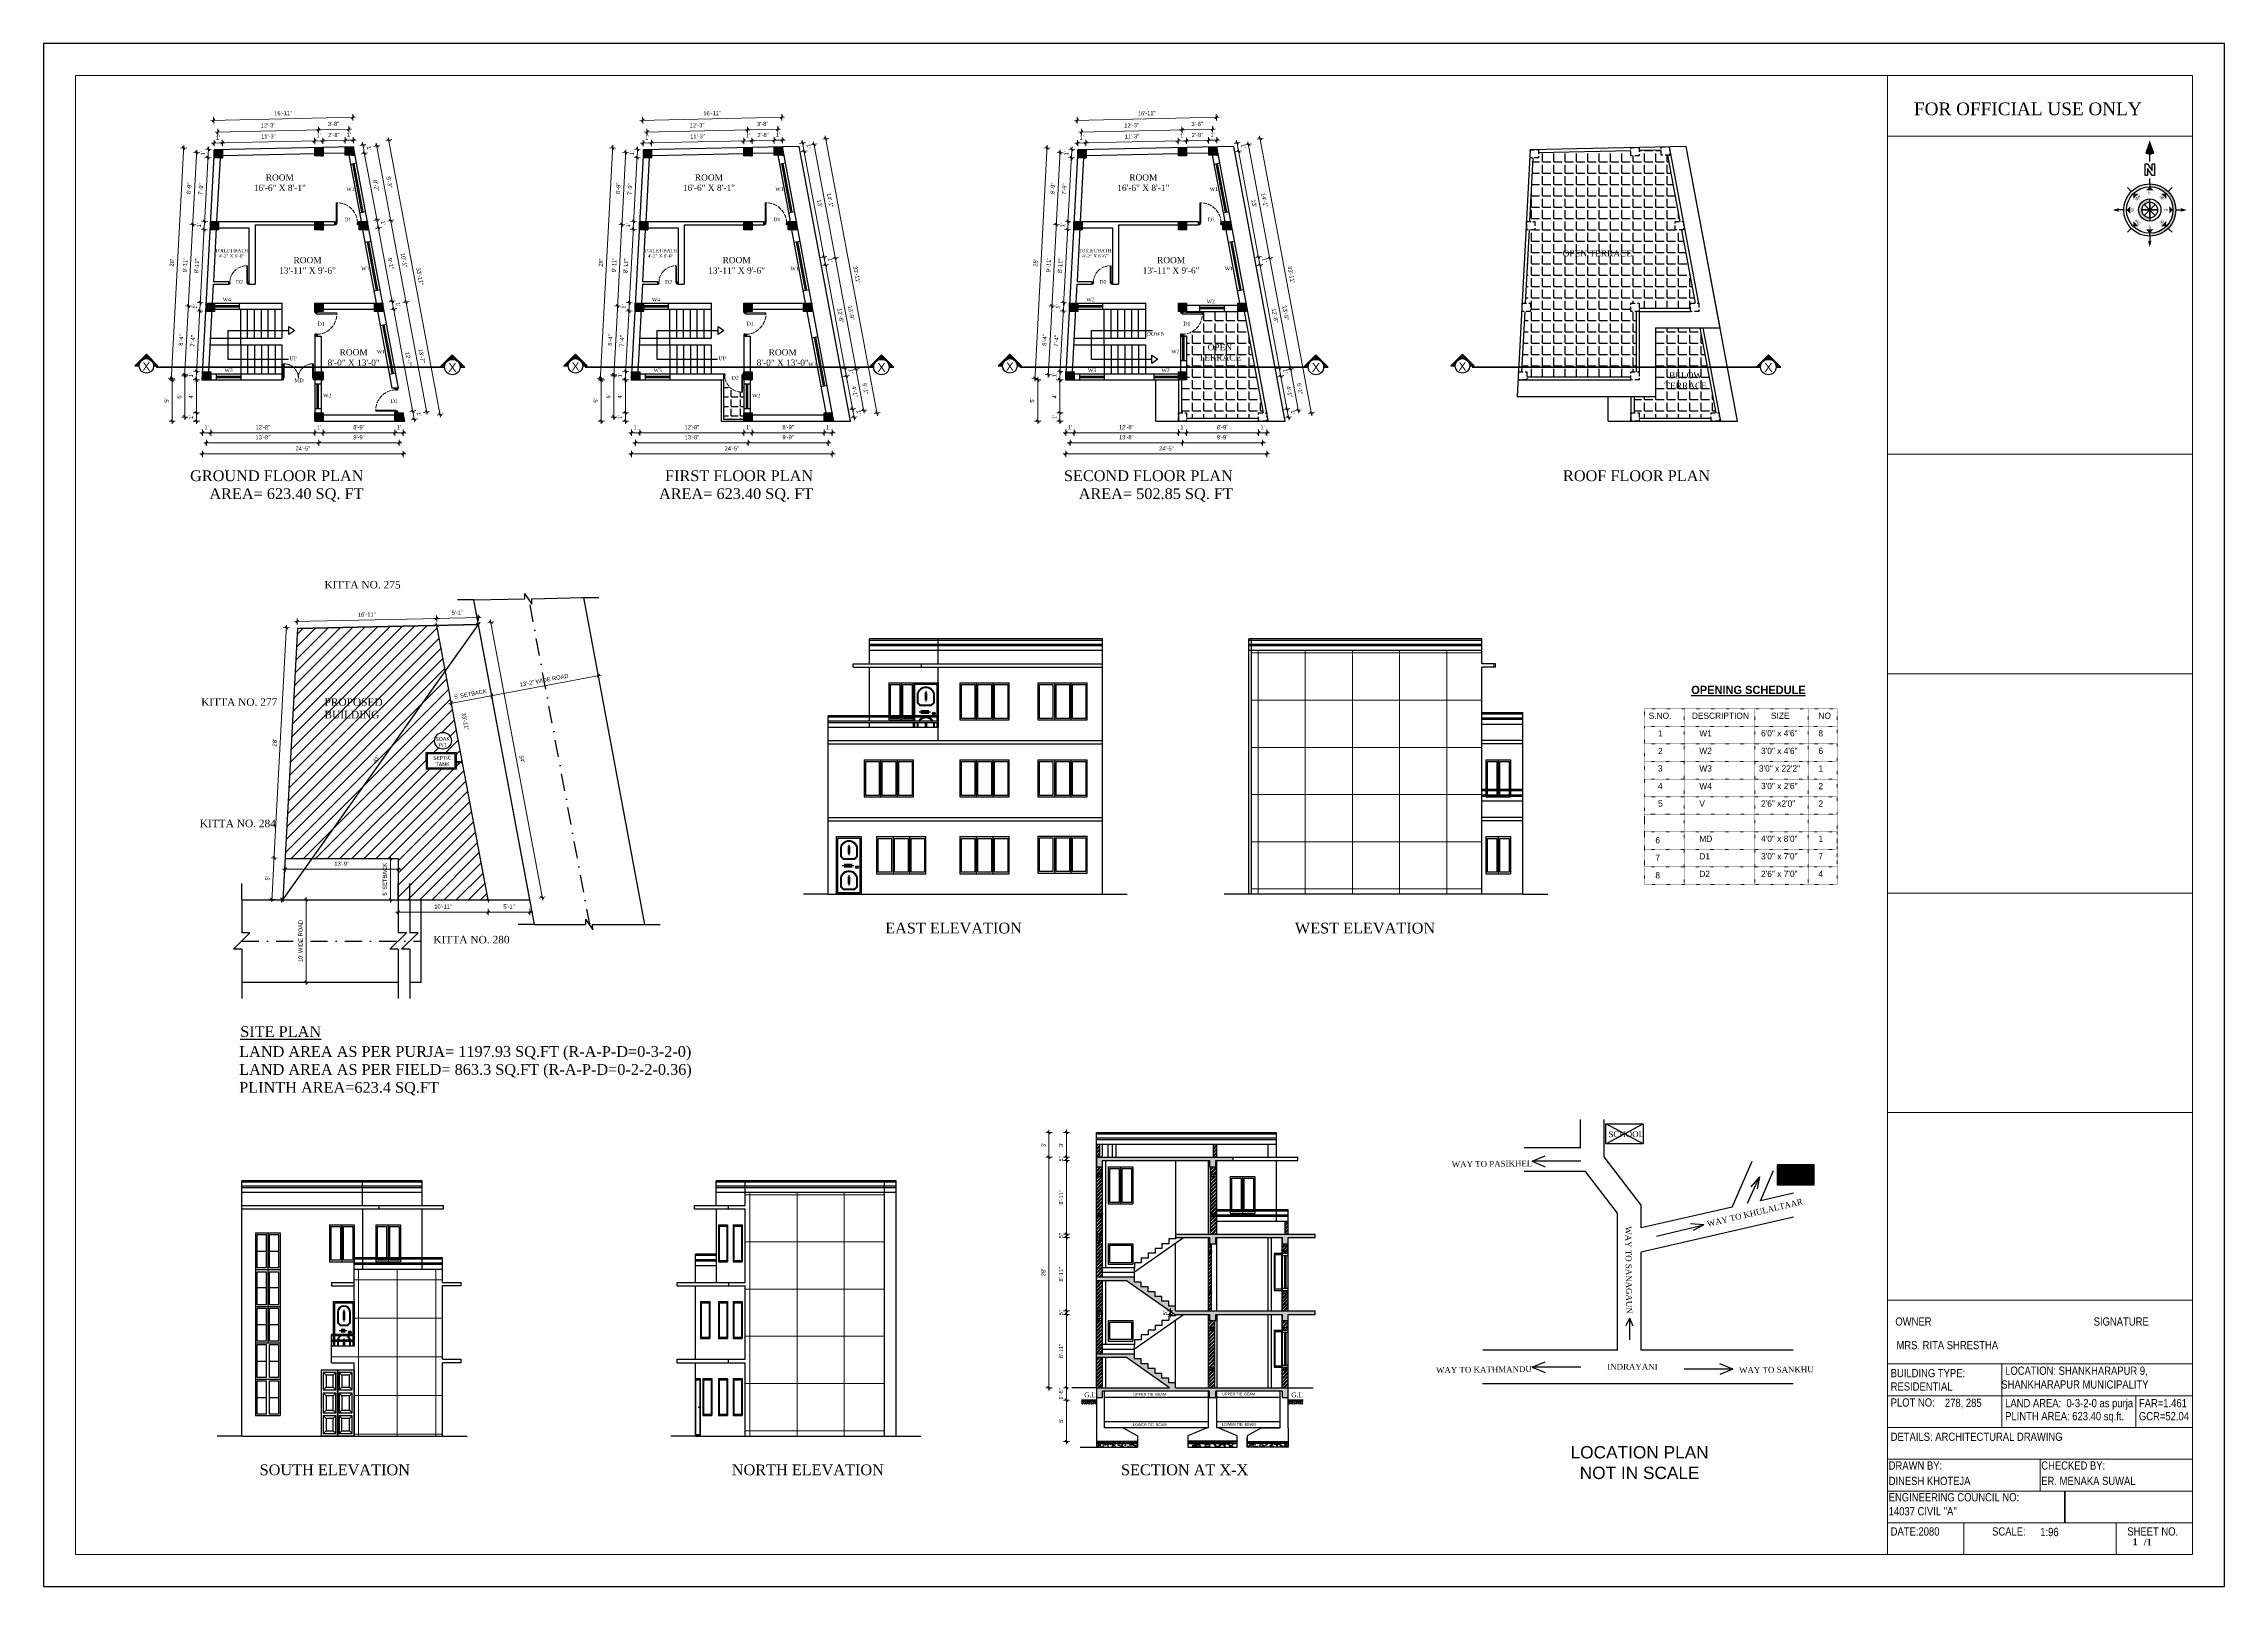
# Model space of a CAD drawing. Header units: inches. Extents: x 45643 to 67490, y -6777 to -1282.
# Drawn here: x 58262 to 61440, y -5508 to -3260 of the extents above; entities that cross this region are included whole.
import ezdxf
from ezdxf.enums import TextEntityAlignment as Align

# ---------------------------------------------------------------- set-up
doc = ezdxf.new("R2010")
doc.units = ezdxf.units.IN
doc.header["$MEASUREMENT"] = 0
for name, pattern in [('ACAD_ISO02W100', [15, 12, -3]), ('ACAD_ISO10W100', [18.5, 12, -3, 0.5, -3]), ('CONTINUA', [0]), ('DASHDOT', [1, 0.5, -0.25, 0, -0.25]), ('DOT', [0.25, 0, -0.25]), ('HIDDEN', [9.525, 6.35, -3.175])]:
    doc.linetypes.add(name, pattern=pattern)
for name, color, linetype, lineweight in [('1', 7, 'Continuous', 25), ('A-Wall', 250, 'Continuous', 40), ('A_hatch', 253, 'Continuous', 5), ('A_Title Text', 105, 'Continuous', 60), ('Dim - internal', 4, 'Continuous', 9), ('Door-window', 150, 'Continuous', 9), ('DW-SEC', 24, 'Continuous', 25), ('ELE1', 3, 'Continuous', 9), ('ELEVATION', 6, 'Continuous', 30), ('hatch', 30, 'Continuous', 5), ('PARAPET', 102, 'Continuous', 20), ('Text', 7, 'Continuous', 9), ('Text 0.200', 122, 'Continuous', 20), ('WALL', 240, 'Continuous', 30)]:
    doc.layers.add(name, color=color, linetype=linetype, lineweight=lineweight)
doc.layers.add('AG-DIAGRAM', color=7, linetype='Continuous', true_color=0xfecc66)
doc.layers.add('DIM', color=5, linetype='Continuous')
doc.layers.add('T-TEXT', color=1, linetype='Continuous')
doc.styles.add('Arial', font='arial.ttf')
doc.styles.add('CEAD 1', font='arial.ttf')
doc.styles.add('ordinary', font='ARIALN.TTF')
doc.styles.add('RomanS', font='stylu.ttf', dxfattribs={"height": 2})
doc.styles.add('salik subedi', font='arial.ttf')
doc.styles.get("Standard").update_dxf_attribs({"font": 'times.ttf'})
doc.styles.add('style2', font='stylu.ttf')
doc.styles.add('text-arial', font='arial.ttf', dxfattribs={"width": 0.95})
doc.styles.add('times new roman', font='times.ttf', dxfattribs={"height": 6})
doc.dimstyles.new('Sudeep', dxfattribs={"dimtxt": 6, "dimasz": 4, "dimexe": 4.5, "dimexo": 4.5, "dimgap": 5, "dimtad": 1, "dimdec": 0, "dimlunit": 4, "dimtxsty": 'Arial', "dimblk": 'OBLIQUE', "dimcen": 250, "dimdle": 4, "dimclrd": 86, "dimclre": 5, "dimclrt": 1, "dimadec": 0, "dimazin": 0, "dimtfac": 1, "dimtdec": 0, "dimtix": 1, "dimtmove": 1, "dimatfit": 3, "dimldrblk": 'OBLIQUE', "dimfxl": 4.5, "dimfxlon": 1, "dimfrac": 2, "dimlwd": 15, "dimlwe": 13, "dimarcsym": 0})
pattern_1 = [(0, (14939.397, 0), (0, 16.5), [12, -4.5]), (90, (14939.397, 0), (-16.5, 1e-15), [12, -4.5])]
pattern_2 = [(50, (-4311.282, -5210.4313), (3.58630091, -0.31376067), [0.375, -4.125]), (355, (-4311.282, -5210.4313), (-0.69375667, 3.76096067), [0.3, -3.3]), (100.4514445, (-4310.9832, -5210.4575), (2.89254423, 3.44719995), [0.31870096, -3.50571056]), (46.1842, (-4311.282, -5209.4313), (5.33620665, -0.8275964), [0.5625, -6.1875]), (96.6356355, (-4310.8374, -5209.5003), (4.67330973, 4.870593), [0.4780517, -5.2585688]), (351.184164, (-4311.282, -5209.4313), (4.67330973, 4.870593), [0.45, -4.95]), (21, (-4310.782, -5209.6813), (2.98453526, -2.01309445), [0.375, -4.125]), (326, (-4310.782, -5209.6813), (1.21657666, 3.62575023), [0.3, -3.3]), (71.451445, (-4310.5334, -5209.849), (4.20111188, 1.61265576), [0.31870095, -3.50571056]), (37.5, (-4311.2821, -5210.4313), (0.060799277, 1.66446927), [0, -3.26, 0, -3.35, 0, -3.3125]), (7.5, (-4311.2821, -5210.4313), (1.315347687, 1.97205856), [0, -1.91, 0, -3.185, 0, -1.2625]), (327.5, (-4312.3971, -5210.4313), (2.66911218, -0.11277436), [0, -1.25, 0, -3.9, 0, -5.175]), (317.5, (-4312.897, -5210.4313), (2.91593085, 0.50052491), [0, -1.625, 0, -2.59, 0, -3.675])]
pattern_3 = [(45, (-4311.282, -5210.4313), (-2.65165043, 2.65165043), []), (45, (-4309.5143, -5210.4313), (-2.65165043, 2.65165043), [])]

# ---------------------------------------------------------------- blocks, each defined once
blk = doc.blocks.new('Anno_North_J_Metric')
h = blk.add_hatch(color=0)
h.paths.add_polyline_path([(-4.17, 0), (-4.68, 0, 1), (4.68, 0), (4.17, 0, -1)])
h.paths.add_polyline_path([(1.41, 0), (2, 0, 1), (-2, 0), (-1.41, 0, -1)])
at = {"color": 0}
for p, q in [((-3.31, 3.31), (-4.01, 4.01)), ((0, 4.68), (0, 5.67)), ((3.31, 3.31), (4.01, 4.01)), ((-4.68, 0), (-5.67, 0)), ((-4.68, 0), (-4.17, 0)), ((-1.41, 0), (-2, 0)), ((1.41, 0), (-1.41, 0)), ((-1.41, 0), (1.41, 0)), ((1, 1), (-1, -1)), ((1, -1), (-1, 1)), ((-1, -1), (1, 1)), ((-1, 1), (1, -1)), ((0, -1.41), (0, 1.41)), ((0, 1.41), (0, -1.41)), ((1.41, 0), (2, 0)), ((4.68, 0), (4.17, 0)), ((4.68, 0), (5.67, 0)), ((8.67, 0), (9.83, 0)), ((-3.31, -3.31), (-4.01, -4.01)), ((3.31, -3.31), (4.01, -4.01)), ((0, -4.68), (0, -5.67))]:
    blk.add_line(p, q, dxfattribs=at)
at = {"color": 0, "linetype": 'ByBlock'}
for p, q in [((6.17, 0.82), (8.27, 0.82)), ((6.17, 0.4), (6.17, 0.82)), ((6.17, -0.44), (7.43, 0.4)), ((7.43, 0.4), (6.17, 0.4)), ((8.27, 0.4), (7.01, -0.44)), ((8.27, 0.82), (8.27, 0.4)), ((6.17, -0.86), (6.17, -0.44)), ((8.27, -0.86), (6.17, -0.86)), ((7.01, -0.44), (8.27, -0.44)), ((8.27, -0.44), (8.27, -0.86))]:
    blk.add_line(p, q, dxfattribs=at)
at = {"color": 0}
for radius in [4.68, 4.17, 2, 1.41]:
    blk.add_circle((0, 0), radius, dxfattribs=at)
for points in [[(0, 4.17), (0.67, 3.5), (-0.67, 3.5)], [(-0.33, 5.5), (0, 5.67), (0, 6.67)], [(0, 6.67), (0.33, 5.5), (0, 5.67)], [(-6.67, 0), (-5.5, 0.33), (-5.67, 0)], [(-5.5, -0.33), (-5.67, 0), (-6.67, 0)], [(-4.17, 0), (-3.5, 0.67), (-3.5, -0.67)], [(-2.95, 2.95), (-2, 2.95), (-2.95, 2)], [(2.95, 2.95), (2.95, 2), (2, 2.95)], [(4.17, 0), (3.5, -0.67), (3.5, 0.67)], [(12.5, 0), (10.17, 0.83), (9.83, 0)], [(9.83, 0), (10.17, -0.83), (12.5, 0)], [(-2.95, -2.95), (-2.95, -2), (-2, -2.95)], [(0, -4.17), (-0.67, -3.5), (0.67, -3.5)], [(2.95, -2.95), (2, -2.95), (2.95, -2)], [(0, -6.67), (-0.33, -5.5), (0, -5.67)], [(0.33, -5.5), (0, -5.67), (0, -6.67)]]:
    blk.add_solid(points, dxfattribs=at)
at = {"color": 0, "style": 'RomanS'}
for s, rotation, p in [('S', 270, (-3.33, 0)), ('SW', 45, (-2, 2)), ('NW', 315, (2, 2)), ('N', 270, (2.83, 0)), ('SE', 135, (-2, -2)), ('E', 180, (0, -2.67)), ('NE', 225, (2, -2))]:
    blk.add_text(s, height=0.5, rotation=rotation, dxfattribs=at).set_placement(p, align=Align.CENTER)
blk.add_text('W', height=0.5, dxfattribs=at).set_placement((0, 2.83), align=Align.CENTER)
blk = doc.blocks.new('_Oblique')
at = {"color": 0, "linetype": 'ByBlock', "lineweight": -2}
blk.add_line((-0.5, -0.5), (0.5, 0.5), dxfattribs=at)
blk = doc.blocks.new('*D625')
at = {"layer": 'A_Title Text', "color": 86, "lineweight": 15, "transparency": 16777216}
blk.add_line((58838.8, -4097.3), (58627.7, -4101.8), dxfattribs=at)
at = {"layer": 'A_Title Text', "color": 5, "lineweight": 13, "transparency": 16777216}
for p, q in [((58631.8, -4106.2), (58631.6, -4097.2)), ((58834.9, -4101.9), (58834.7, -4092.9))]:
    blk.add_line(p, q, dxfattribs=at)
at = {"layer": 'Defpoints', "color": 0, "transparency": 16777216}
for p in [(58631.7, -4101.7), (58631.9, -4111.8), (58835, -4107.5)]:
    blk.add_point(p, dxfattribs=at)
at = {"layer": 'A_Title Text', "color": 86, "lineweight": 15, "transparency": 16777216, "xscale": 4, "yscale": 4, "zscale": 4}
for p, rotation in [((58834.8, -4097.4), 1.217139986731945), ((58631.7, -4101.7), 181.2171399867319)]:
    blk.add_blockref('_Oblique', p, dxfattribs=dict(at, rotation=rotation))
at = {"layer": 'A_Title Text', "color": 1, "transparency": 16777216, "insert": (58733.1, -4091.5), "char_height": 6, "attachment_point": 5, "rotation": 1.2171, "style": 'Arial'}
blk.add_mtext('16\'-11"', dxfattribs=at)
blk = doc.blocks.new('*D626')
at = {"layer": 'A_Title Text', "color": 86, "lineweight": 15, "transparency": 16777216}
blk.add_line((58830.8, -4097.5), (58899.6, -4096), dxfattribs=at)
at = {"layer": 'A_Title Text', "color": 5, "lineweight": 13, "transparency": 16777216}
for p, q in [((58834.9, -4101.9), (58834.7, -4092.9)), ((58895.7, -4100.6), (58895.5, -4091.6))]:
    blk.add_line(p, q, dxfattribs=at)
at = {"layer": 'Defpoints', "color": 0, "transparency": 16777216}
for p in [(58895.6, -4096.1), (58835, -4107.5), (58895.8, -4106.2)]:
    blk.add_point(p, dxfattribs=at)
at = {"layer": 'A_Title Text', "color": 86, "lineweight": 15, "transparency": 16777216, "xscale": 4, "yscale": 4, "zscale": 4}
for p, rotation in [((58834.8, -4097.4), 181.217139986711), ((58895.6, -4096.1), 1.217139986710932)]:
    blk.add_blockref('_Oblique', p, dxfattribs=dict(at, rotation=rotation))
at = {"layer": 'A_Title Text', "color": 1, "transparency": 16777216, "insert": (58865, -4088.7), "char_height": 6, "attachment_point": 5, "rotation": 1.2171, "style": 'Arial'}
blk.add_mtext('5\'-1"', dxfattribs=at)
blk = doc.blocks.new('*D627')
at = {"layer": 'A_Title Text', "color": 86, "lineweight": 15, "transparency": 16777216}
blk.add_line((58597.8, -4450.4), (58616.1, -4107), dxfattribs=at)
at = {"layer": 'A_Title Text', "color": 5, "lineweight": 13, "transparency": 16777216}
for p, q in [((58620.4, -4111.2), (58611.4, -4110.7)), ((58602.5, -4446.6), (58593.5, -4446.2))]:
    blk.add_line(p, q, dxfattribs=at)
at = {"layer": 'Defpoints', "color": 0, "transparency": 16777216}
for p in [(58615.9, -4111), (58631.9, -4111.8), (58614, -4447.3)]:
    blk.add_point(p, dxfattribs=at)
at = {"layer": 'A_Title Text', "color": 86, "lineweight": 15, "transparency": 16777216, "xscale": 4, "yscale": 4, "zscale": 4}
for p, rotation in [((58615.9, -4111), 86.9515310710688), ((58598, -4446.4), 266.9515310710688)]:
    blk.add_blockref('_Oblique', p, dxfattribs=dict(at, rotation=rotation))
at = {"layer": 'A_Title Text', "color": 1, "transparency": 16777216, "insert": (58598.9, -4278.3), "char_height": 6, "attachment_point": 5, "rotation": 86.9515, "style": 'Arial'}
blk.add_mtext("28'", dxfattribs=at)
blk = doc.blocks.new('*D628')
at = {"layer": 'A_Title Text', "color": 5, "lineweight": 13, "transparency": 16777216}
for p, q in [((58602.5, -4446.6), (58593.5, -4446.2)), ((58599.3, -4506.6), (58590.3, -4506.2))]:
    blk.add_line(p, q, dxfattribs=at)
at = {"layer": 'A_Title Text', "color": 86, "lineweight": 15, "transparency": 16777216}
blk.add_line((58598.2, -4442.4), (58594.6, -4510.4), dxfattribs=at)
at = {"layer": 'Defpoints', "color": 0, "transparency": 16777216}
for p in [(58614, -4447.3), (58594.8, -4506.4), (58610.8, -4507.3)]:
    blk.add_point(p, dxfattribs=at)
at = {"layer": 'A_Title Text', "color": 86, "lineweight": 15, "transparency": 16777216, "xscale": 4, "yscale": 4, "zscale": 4}
for p, rotation in [((58598, -4446.4), 86.95153107111469), ((58594.8, -4506.4), 266.9515310711146)]:
    blk.add_blockref('_Oblique', p, dxfattribs=dict(at, rotation=rotation))
at = {"layer": 'A_Title Text', "color": 1, "transparency": 16777216, "insert": (58588.4, -4476), "char_height": 6, "attachment_point": 5, "rotation": 86.9515, "style": 'Arial'}
blk.add_mtext("5'", dxfattribs=at)
blk = doc.blocks.new('*D629')
at = {"layer": 'A_Title Text', "color": 86, "lineweight": 15, "transparency": 16777216}
blk.add_line((58610, -4462.7), (58782.8, -4462.7), dxfattribs=at)
at = {"layer": 'A_Title Text', "color": 5, "lineweight": 13, "transparency": 16777216}
for p, q in [((58614, -4458.2), (58614, -4467.2)), ((58778.8, -4458.2), (58778.8, -4467.2))]:
    blk.add_line(p, q, dxfattribs=at)
at = {"layer": 'Defpoints', "color": 0, "transparency": 16777216}
for p in [(58614, -4447.3), (58778.8, -4447.3), (58778.8, -4462.7)]:
    blk.add_point(p, dxfattribs=at)
at = {"layer": 'A_Title Text', "color": 86, "lineweight": 15, "transparency": 16777216, "xscale": 4, "yscale": 4, "zscale": 4, "rotation": 180}
blk.add_blockref('_Oblique', (58614, -4462.7), dxfattribs=at)
at = {"layer": 'A_Title Text', "color": 86, "lineweight": 15, "transparency": 16777216, "xscale": 4, "yscale": 4, "zscale": 4}
blk.add_blockref('_Oblique', (58778.8, -4462.7), dxfattribs=at)
at = {"layer": 'A_Title Text', "color": 1, "transparency": 16777216, "insert": (58696.4, -4454.6), "char_height": 6, "attachment_point": 5, "style": 'Arial'}
blk.add_mtext('13\'-9"', dxfattribs=at)
blk = doc.blocks.new('*D630')
at = {"layer": 'A_Title Text', "color": 5, "lineweight": 13, "transparency": 16777216}
for p, q in [((58772, -4447.3), (58763, -4447.3)), ((58772, -4507.3), (58763, -4507.3))]:
    blk.add_line(p, q, dxfattribs=at)
at = {"layer": 'A_Title Text', "color": 86, "lineweight": 15, "transparency": 16777216}
blk.add_line((58767.5, -4443.3), (58767.5, -4511.3), dxfattribs=at)
at = {"layer": 'Defpoints', "color": 0, "transparency": 16777216}
for p in [(58778.8, -4447.3), (58767.5, -4507.3), (58778.8, -4507.3)]:
    blk.add_point(p, dxfattribs=at)
at = {"layer": 'A_Title Text', "color": 86, "lineweight": 15, "transparency": 16777216, "xscale": 4, "yscale": 4, "zscale": 4}
for p, rotation in [((58767.5, -4447.3), 90), ((58767.5, -4507.3), 270)]:
    blk.add_blockref('_Oblique', p, dxfattribs=dict(at, rotation=rotation))
at = {"layer": 'A_Title Text', "color": 1, "transparency": 16777216, "insert": (58759.3, -4477.3), "char_height": 6, "width": 112.436, "attachment_point": 5, "rotation": 90, "style": 'Arial'}
blk.add_mtext("5' SETBACK", dxfattribs=at)
blk = doc.blocks.new('*D623')
at = {"layer": 'A_Title Text', "color": 86, "lineweight": 15, "transparency": 16777216}
blk.add_line((58774.8, -4525.1), (58913.8, -4525.1), dxfattribs=at)
at = {"layer": 'A_Title Text', "color": 5, "lineweight": 13, "transparency": 16777216}
for p, q in [((58778.8, -4520.6), (58778.8, -4529.6)), ((58909.8, -4520.6), (58909.8, -4529.6))]:
    blk.add_line(p, q, dxfattribs=at)
at = {"layer": 'Defpoints', "color": 0, "transparency": 16777216}
for p in [(58778.8, -4507.3), (58909.8, -4507.3), (58909.8, -4525.1)]:
    blk.add_point(p, dxfattribs=at)
at = {"layer": 'A_Title Text', "color": 86, "lineweight": 15, "transparency": 16777216, "xscale": 4, "yscale": 4, "zscale": 4, "rotation": 180}
blk.add_blockref('_Oblique', (58778.8, -4525.1), dxfattribs=at)
at = {"layer": 'A_Title Text', "color": 86, "lineweight": 15, "transparency": 16777216, "xscale": 4, "yscale": 4, "zscale": 4}
blk.add_blockref('_Oblique', (58909.8, -4525.1), dxfattribs=at)
at = {"layer": 'A_Title Text', "color": 1, "transparency": 16777216, "insert": (58844.3, -4517.1), "char_height": 6, "attachment_point": 5, "style": 'Arial'}
blk.add_mtext('10\'-11"', dxfattribs=at)
blk = doc.blocks.new('*D631')
at = {"layer": 'A_Title Text', "color": 86, "lineweight": 15, "transparency": 16777216}
blk.add_line((58905.8, -4525.1), (58974.8, -4525.1), dxfattribs=at)
at = {"layer": 'A_Title Text', "color": 5, "lineweight": 13, "transparency": 16777216}
for p, q in [((58909.8, -4520.6), (58909.8, -4529.6)), ((58970.8, -4520.6), (58970.8, -4529.6))]:
    blk.add_line(p, q, dxfattribs=at)
at = {"layer": 'Defpoints', "color": 0, "transparency": 16777216}
for p in [(58909.8, -4507.3), (58970.8, -4507.3), (58970.8, -4525.1)]:
    blk.add_point(p, dxfattribs=at)
at = {"layer": 'A_Title Text', "color": 86, "lineweight": 15, "transparency": 16777216, "xscale": 4, "yscale": 4, "zscale": 4, "rotation": 180}
blk.add_blockref('_Oblique', (58909.8, -4525.1), dxfattribs=at)
at = {"layer": 'A_Title Text', "color": 86, "lineweight": 15, "transparency": 16777216, "xscale": 4, "yscale": 4, "zscale": 4}
blk.add_blockref('_Oblique', (58970.8, -4525.1), dxfattribs=at)
at = {"layer": 'A_Title Text', "color": 1, "transparency": 16777216, "insert": (58940.3, -4517.1), "char_height": 6, "attachment_point": 5, "style": 'Arial'}
blk.add_mtext('5\'-1"', dxfattribs=at)
blk = doc.blocks.new('*D632')
at = {"layer": 'A_Title Text', "color": 86, "lineweight": 15, "transparency": 16777216}
blk.add_line((58912.9, -4098.9), (58989.4, -4507.9), dxfattribs=at)
at = {"layer": 'A_Title Text', "color": 5, "lineweight": 13, "transparency": 16777216}
for p, q in [((58909.2, -4103.7), (58918.1, -4102)), ((58984.2, -4504.8), (58993.1, -4503.1))]:
    blk.add_line(p, q, dxfattribs=at)
at = {"layer": 'Defpoints', "color": 0, "transparency": 16777216}
for p in [(58895.8, -4106.2), (58970.8, -4507.3), (58988.7, -4503.9)]:
    blk.add_point(p, dxfattribs=at)
at = {"layer": 'A_Title Text', "color": 86, "lineweight": 15, "transparency": 16777216, "xscale": 4, "yscale": 4, "zscale": 4}
for p, rotation in [((58913.7, -4102.9), 100.5925493306747), ((58988.7, -4503.9), 280.5925493306747)]:
    blk.add_blockref('_Oblique', p, dxfattribs=dict(at, rotation=rotation))
at = {"layer": 'A_Title Text', "color": 1, "transparency": 16777216, "insert": (58959.1, -4301.9), "char_height": 6, "attachment_point": 5, "rotation": 280.5925, "style": 'Arial'}
blk.add_mtext("34'", dxfattribs=at)
blk = doc.blocks.new('*D633')
at = {"layer": 'A_Title Text', "color": 5, "lineweight": 13, "transparency": 16777216}
for p, q in [((58835, -4107.5), (58830.6, -4108.3)), ((58909.8, -4507.3), (58905.4, -4508.1))]:
    blk.add_line(p, q, dxfattribs=at)
at = {"layer": 'A_Title Text', "color": 86, "lineweight": 15, "transparency": 16777216}
blk.add_line((58910.5, -4511.2), (58834.3, -4103.6), dxfattribs=at)
at = {"layer": 'Defpoints', "color": 0, "transparency": 16777216}
for p in [(58835, -4107.5), (58835, -4107.5), (58909.8, -4507.3)]:
    blk.add_point(p, dxfattribs=at)
at = {"layer": 'A_Title Text', "color": 86, "lineweight": 15, "transparency": 16777216, "xscale": 4, "yscale": 4, "zscale": 4}
for p, rotation in [((58835, -4107.5), 100.5925493306756), ((58909.8, -4507.3), 280.5925493306756)]:
    blk.add_blockref('_Oblique', p, dxfattribs=dict(at, rotation=rotation))
at = {"layer": 'A_Title Text', "color": 1, "transparency": 16777216, "insert": (58876.5, -4247.5), "char_height": 6, "attachment_point": 5, "rotation": 280.5925, "style": 'Arial'}
blk.add_mtext('33\'-11"', dxfattribs=at)
blk = doc.blocks.new('*D634')
at = {"layer": 'A_Title Text', "color": 86, "lineweight": 15, "transparency": 16777216}
blk.add_line((58608.5, -4510.5), (58898.2, -4102.9), dxfattribs=at)
at = {"layer": 'A_Title Text', "color": 5, "lineweight": 13, "transparency": 16777216}
for p, q in [((58895.8, -4106.2), (58892.2, -4103.6)), ((58610.8, -4507.3), (58607.2, -4504.6))]:
    blk.add_line(p, q, dxfattribs=at)
at = {"layer": 'Defpoints', "color": 0, "transparency": 16777216}
for p in [(58895.8, -4106.2), (58895.8, -4106.2), (58610.8, -4507.3)]:
    blk.add_point(p, dxfattribs=at)
at = {"layer": 'A_Title Text', "color": 86, "lineweight": 15, "transparency": 16777216, "xscale": 4, "yscale": 4, "zscale": 4}
for p, rotation in [((58895.8, -4106.2), 54.60090531326018), ((58610.8, -4507.3), 234.6009053132602)]:
    blk.add_blockref('_Oblique', p, dxfattribs=dict(at, rotation=rotation))
at = {"layer": 'A_Title Text', "color": 1, "transparency": 16777216, "insert": (58746.8, -4302.1), "char_height": 6, "attachment_point": 5, "rotation": 54.6009, "style": 'Arial'}
blk.add_mtext("41'", dxfattribs=at)
blk = doc.blocks.new('*D635')
at = {"layer": 'A_Title Text', "color": 5, "lineweight": 13, "transparency": 16777216}
for p, q in [((58649.1, -4507.3), (58640.1, -4507.3)), ((58649.1, -4627.3), (58640.1, -4627.3))]:
    blk.add_line(p, q, dxfattribs=at)
at = {"layer": 'A_Title Text', "color": 86, "lineweight": 15, "transparency": 16777216}
blk.add_line((58644.6, -4503.3), (58644.6, -4631.3), dxfattribs=at)
at = {"layer": 'Defpoints', "color": 0, "transparency": 16777216}
for p in [(58681.6, -4507.3), (58644.6, -4627.3), (58664.8, -4627.3)]:
    blk.add_point(p, dxfattribs=at)
at = {"layer": 'A_Title Text', "color": 86, "lineweight": 15, "transparency": 16777216, "xscale": 4, "yscale": 4, "zscale": 4}
for p, rotation in [((58644.6, -4507.3), 90), ((58644.6, -4627.3), 270)]:
    blk.add_blockref('_Oblique', p, dxfattribs=dict(at, rotation=rotation))
at = {"layer": 'A_Title Text', "color": 1, "transparency": 16777216, "insert": (58636.5, -4567.3), "char_height": 6, "width": 68.185, "attachment_point": 5, "rotation": 90, "style": 'Arial'}
blk.add_mtext("10' WIDE ROAD", dxfattribs=at)
blk = doc.blocks.new('*D624')
at = {"layer": 'A_Title Text', "color": 86, "lineweight": 15, "transparency": 16777216}
blk.add_line((58911.3, -4210.4), (59074.4, -4179.9), dxfattribs=at)
at = {"layer": 'A_Title Text', "color": 5, "lineweight": 13, "transparency": 16777216}
for p, q in [((59069.7, -4176.2), (59071.3, -4185.1)), ((58914.4, -4205.3), (58916, -4214.1))]:
    blk.add_line(p, q, dxfattribs=at)
at = {"layer": 'Defpoints', "color": 0, "transparency": 16777216}
for p in [(59051.1, -4077.2), (58895.8, -4106.2), (59070.5, -4180.7)]:
    blk.add_point(p, dxfattribs=at)
at = {"layer": 'A_Title Text', "color": 86, "lineweight": 15, "transparency": 16777216, "xscale": 4, "yscale": 4, "zscale": 4}
for p, rotation in [((59070.5, -4180.7), 10.59254933067285), ((58915.2, -4209.7), 190.5925493306728)]:
    blk.add_blockref('_Oblique', p, dxfattribs=dict(at, rotation=rotation))
at = {"layer": 'A_Title Text', "color": 1, "transparency": 16777216, "insert": (58991.4, -4187.2), "char_height": 6, "width": 94.95, "attachment_point": 5, "rotation": 10.5925, "style": 'Arial'}
blk.add_mtext('13\'-2" WIDE ROAD', dxfattribs=at)
blk = doc.blocks.new('*D636')
at = {"layer": 'A_Title Text', "color": 86, "lineweight": 15, "transparency": 16777216}
blk.add_line((58852.3, -4221.5), (58919.1, -4209), dxfattribs=at)
at = {"layer": 'A_Title Text', "color": 5, "lineweight": 13, "transparency": 16777216}
for p, q in [((58855.4, -4216.3), (58857, -4225.2)), ((58914.4, -4205.3), (58916, -4214.1))]:
    blk.add_line(p, q, dxfattribs=at)
at = {"layer": 'Defpoints', "color": 0, "transparency": 16777216}
for p in [(58847.5, -4174.2), (58906.5, -4163.2), (58915.2, -4209.7)]:
    blk.add_point(p, dxfattribs=at)
at = {"layer": 'A_Title Text', "color": 86, "lineweight": 15, "transparency": 16777216, "xscale": 4, "yscale": 4, "zscale": 4}
for p, rotation in [((58856.2, -4220.7), 190.5925493306733), ((58915.2, -4209.7), 10.59254933067322)]:
    blk.add_blockref('_Oblique', p, dxfattribs=dict(at, rotation=rotation))
at = {"layer": 'A_Title Text', "color": 1, "transparency": 16777216, "insert": (58884.2, -4207.3), "char_height": 6, "width": 53.958, "attachment_point": 5, "rotation": 10.5925, "style": 'Arial'}
blk.add_mtext("5' SETBACK", dxfattribs=at)
blk = doc.blocks.new("D 3'")
at = {"layer": 'Door-window', "linetype": 'Continuous', "ltscale": 0.25}
for p, q in [((3749.6, -16741), (3749.6, -16711.5)), ((3751.1, -16711.5), (3749.6, -16711.5)), ((3751.1, -16741), (3751.1, -16711.5)), ((3747.1, -16743.5), (3747.1, -16739.5)), ((3747.1, -16739.5), (3749.6, -16739.5)), ((3747.1, -16743.5), (3749.1, -16743.5)), ((3749.1, -16743.5), (3750.1, -16742.5)), ((3749.6, -16741), (3751.1, -16741)), ((3750.1, -16742.5), (3750.1, -16741)), ((3780.1, -16742.5), (3780.1, -16741)), ((3780.6, -16741), (3780.1, -16741)), ((3781.1, -16743.5), (3780.1, -16742.5)), ((3783.1, -16739.5), (3780.6, -16739.5)), ((3780.6, -16739.5), (3780.6, -16741)), ((3783.1, -16743.5), (3781.1, -16743.5)), ((3783.1, -16743.5), (3783.1, -16739.5))]:
    blk.add_line(p, q, dxfattribs=at)
at = {"layer": 'Door-window', "linetype": 'ACAD_ISO02W100', "ltscale": 0.5}
blk.add_arc((3751.1, -16741), 29.5, 0, 90, dxfattribs=at)
at = {"layer": 'hatch', "color": 8}
for p, q in [((3747.1, -16743.5), (3748.2, -16739.5)), ((3747.1, -16743.5), (3749.6, -16740.4)), ((3747.1, -16743.5), (3750.1, -16741.2)), ((3783.1, -16743.5), (3780.1, -16741.2)), ((3783.1, -16743.5), (3780.6, -16740.4)), ((3783.1, -16743.5), (3782.1, -16739.5))]:
    blk.add_line(p, q, dxfattribs=at)
for centre, radius, start, end in [((3747.4, -16743.6), 2.93, 20.9872, 95.0825), ((3747.4, -16743.6), 1.42, 5.1372, 101.4864), ((3782.9, -16743.6), 2.93, 84.9175, 159.0128), ((3782.9, -16743.6), 1.42, 78.5136, 174.8628)]:
    blk.add_arc(centre, radius, start, end, dxfattribs=at)
blk = doc.blocks.new('A$C6FA92B9D')
at = {"layer": 'Door-window', "linetype": 'Continuous', "ltscale": 0.25}
for p, q in [((20.8, 46), (0, 46)), ((0, 44.8), (0, 46)), ((20.8, 44.8), (0, 44.8)), ((19.6, 48), (19.6, 46)), ((23.6, 48), (19.6, 48)), ((23.6, 48), (19.6, 48)), ((19.6, 46), (20.8, 46)), ((20.8, 46), (20.8, 45.6)), ((20.8, 46), (20.8, 44.8)), ((22.8, 45.6), (20.8, 45.6)), ((23.6, 46.4), (22.8, 45.6)), ((23.6, 48), (23.6, 46.4)), ((20.8, 3.2), (0, 3.2)), ((0, 3.2), (0, 2)), ((20.8, 2), (0, 2)), ((19.6, 2), (20.8, 2)), ((19.6, 0), (19.6, 2)), ((23.6, 0), (19.6, 0)), ((23.6, 0), (19.6, 0)), ((20.8, 2), (20.8, 3.2)), ((20.8, 2), (20.8, 2.4)), ((22.8, 2.4), (20.8, 2.4)), ((23.6, 1.6), (22.8, 2.4)), ((23.6, 0), (23.6, 1.6))]:
    blk.add_line(p, q, dxfattribs=at)
at = {"layer": 'Door-window', "linetype": 'ACAD_ISO02W100', "ltscale": 0.25}
for centre, start, end in [((20.8, 44.8), 180, 270), ((20.8, 3.2), 90, 180)]:
    blk.add_arc(centre, 20.8, start, end, dxfattribs=at)
at = {"layer": 'hatch', "color": 8}
for p, q in [((23.6, 48), (19.6, 46.9)), ((23.6, 48), (20.8, 45.7)), ((23.6, 48), (21.8, 45.6)), ((23.6, 0), (19.6, 1.1)), ((23.6, 0), (20.8, 2.3)), ((23.6, 0), (21.8, 2.4))]:
    blk.add_line(p, q, dxfattribs=at)
for centre, radius, start, end in [((23.7, 47.8), 2.35, 174.9175, 249.0128), ((23.7, 47.8), 1.13, 168.5136, 264.8628), ((23.7, 0.2), 2.35, 110.9872, 185.0825), ((23.7, 0.2), 1.13, 95.1372, 191.4864)]:
    blk.add_arc(centre, radius, start, end, dxfattribs=at)
blk = doc.blocks.new('SECTION-TAG')
at = {"layer": 'hatch'}
h = blk.add_hatch(color=256, dxfattribs=at)
h.dxf.hatch_style = 1
h.paths.add_polyline_path([(0.22, 0), (0.352, 0), (0, 0.352), (-0.352, 0), (-0.22, 0, -1)])
at = {"layer": 'AG-DIAGRAM'}
for p, q in [((0, 0.352), (-0.352, 0)), ((-0.352, 0), (-0.22, 0)), ((0.352, 0), (0, 0.352)), ((0.22, 0), (0.352, 0))]:
    blk.add_line(p, q, dxfattribs=at)
blk.add_circle((0, 0), 0.22, dxfattribs=at)
blk = doc.blocks.new('*D665')
at = {"layer": 'A_Title Text', "color": 5, "lineweight": 13, "transparency": 16777216}
for p, q in [((58522.7, -3408.9), (58522.5, -3399.9)), ((58510.7, -3409.2), (58510.5, -3400.2))]:
    blk.add_line(p, q, dxfattribs=at)
at = {"layer": 'A_Title Text', "color": 86, "lineweight": 15, "transparency": 16777216}
for p, q in [((58510.6, -3404.7), (58506.6, -3404.8)), ((58510.6, -3404.7), (58522.6, -3404.4)), ((58522.6, -3404.4), (58526.6, -3404.3))]:
    blk.add_line(p, q, dxfattribs=at)
at = {"layer": 'Defpoints', "color": 0, "transparency": 16777216}
for p in [(58510.8, -3414.3), (58522.6, -3404.4), (58522.8, -3414.1)]:
    blk.add_point(p, dxfattribs=at)
at = {"layer": 'A_Title Text', "color": 86, "lineweight": 15, "transparency": 16777216, "xscale": 4, "yscale": 4, "zscale": 4}
for p, rotation in [((58510.6, -3404.7), 1.219298693830382), ((58522.6, -3404.4), 181.2192986938304)]:
    blk.add_blockref('_Oblique', p, dxfattribs=dict(at, rotation=rotation))
at = {"layer": 'A_Title Text', "color": 1, "transparency": 16777216, "insert": (58516.4, -3396.5), "char_height": 6, "attachment_point": 5, "rotation": 1.2193, "style": 'Arial'}
blk.add_mtext("1'", dxfattribs=at)
blk = doc.blocks.new('*D666')
at = {"layer": 'A_Title Text', "color": 5, "lineweight": 13, "transparency": 16777216}
for p, q in [((58522.7, -3408.9), (58522.5, -3399.9)), ((58657.2, -3406.1), (58657, -3397.1))]:
    blk.add_line(p, q, dxfattribs=at)
at = {"layer": 'A_Title Text', "color": 86, "lineweight": 15, "transparency": 16777216}
blk.add_line((58518.6, -3404.5), (58661.1, -3401.5), dxfattribs=at)
at = {"layer": 'Defpoints', "color": 0, "transparency": 16777216}
for p in [(58522.8, -3414.1), (58657.1, -3401.6), (58657.3, -3411.2)]:
    blk.add_point(p, dxfattribs=at)
at = {"layer": 'A_Title Text', "color": 86, "lineweight": 15, "transparency": 16777216, "xscale": 4, "yscale": 4, "zscale": 4}
for p, rotation in [((58657.1, -3401.6), 1.219298693831183), ((58522.6, -3404.4), 181.2192986938312)]:
    blk.add_blockref('_Oblique', p, dxfattribs=dict(at, rotation=rotation))
at = {"layer": 'A_Title Text', "color": 1, "transparency": 16777216, "insert": (58589.7, -3394.9), "char_height": 6, "attachment_point": 5, "rotation": 1.2193, "style": 'Arial'}
blk.add_mtext('11\'-3"', dxfattribs=at)
blk = doc.blocks.new('*D667')
at = {"layer": 'A_Title Text', "color": 5, "lineweight": 13, "transparency": 16777216}
for p, q in [((58657.2, -3406.1), (58657, -3397.1)), ((58669.2, -3405.8), (58669, -3396.8))]:
    blk.add_line(p, q, dxfattribs=at)
at = {"layer": 'A_Title Text', "color": 86, "lineweight": 15, "transparency": 16777216}
for p, q in [((58657.1, -3401.6), (58653.1, -3401.6)), ((58657.1, -3401.6), (58669.1, -3401.3)), ((58669.1, -3401.3), (58673.1, -3401.2))]:
    blk.add_line(p, q, dxfattribs=at)
at = {"layer": 'Defpoints', "color": 0, "transparency": 16777216}
for p in [(58657.3, -3411.2), (58669.1, -3401.3), (58669.3, -3411)]:
    blk.add_point(p, dxfattribs=at)
at = {"layer": 'A_Title Text', "color": 86, "lineweight": 15, "transparency": 16777216, "xscale": 4, "yscale": 4, "zscale": 4}
for p, rotation in [((58657.1, -3401.6), 1.219298693831181), ((58669.1, -3401.3), 181.2192986938312)]:
    blk.add_blockref('_Oblique', p, dxfattribs=dict(at, rotation=rotation))
at = {"layer": 'A_Title Text', "color": 1, "transparency": 16777216, "insert": (58662.9, -3393.4), "char_height": 6, "attachment_point": 5, "rotation": 1.2193, "style": 'Arial'}
blk.add_mtext("1'", dxfattribs=at)
blk = doc.blocks.new('*D668')
at = {"layer": 'A_Title Text', "color": 5, "lineweight": 13, "transparency": 16777216}
for p, q in [((58669.2, -3405.8), (58669, -3396.8)), ((58701.5, -3405.1), (58701.3, -3396.1))]:
    blk.add_line(p, q, dxfattribs=at)
at = {"layer": 'A_Title Text', "color": 86, "lineweight": 15, "transparency": 16777216}
blk.add_line((58665.1, -3401.4), (58705.4, -3400.5), dxfattribs=at)
at = {"layer": 'Defpoints', "color": 0, "transparency": 16777216}
for p in [(58669.3, -3411), (58701.4, -3400.6), (58701.6, -3410.3)]:
    blk.add_point(p, dxfattribs=at)
at = {"layer": 'A_Title Text', "color": 86, "lineweight": 15, "transparency": 16777216, "xscale": 4, "yscale": 4, "zscale": 4}
for p, rotation in [((58669.1, -3401.3), 181.2192986938312), ((58701.4, -3400.6), 1.219298693831183)]:
    blk.add_blockref('_Oblique', p, dxfattribs=dict(at, rotation=rotation))
at = {"layer": 'A_Title Text', "color": 1, "transparency": 16777216, "insert": (58685.1, -3392.9), "char_height": 6, "attachment_point": 5, "rotation": 1.2193, "style": 'Arial'}
blk.add_mtext('2\'-8"', dxfattribs=at)
blk = doc.blocks.new('*D669')
at = {"layer": 'A_Title Text', "color": 5, "lineweight": 13, "transparency": 16777216}
for p, q in [((58701.5, -3405.1), (58701.3, -3396.1)), ((58713.5, -3404.9), (58713.3, -3395.9))]:
    blk.add_line(p, q, dxfattribs=at)
at = {"layer": 'A_Title Text', "color": 86, "lineweight": 15, "transparency": 16777216}
for p, q in [((58701.4, -3400.6), (58697.4, -3400.7)), ((58701.4, -3400.6), (58713.4, -3400.4)), ((58713.4, -3400.4), (58717.4, -3400.3))]:
    blk.add_line(p, q, dxfattribs=at)
at = {"layer": 'Defpoints', "color": 0, "transparency": 16777216}
for p in [(58701.6, -3410.3), (58713.4, -3400.4), (58713.6, -3410)]:
    blk.add_point(p, dxfattribs=at)
at = {"layer": 'A_Title Text', "color": 86, "lineweight": 15, "transparency": 16777216, "xscale": 4, "yscale": 4, "zscale": 4}
for p, rotation in [((58701.4, -3400.6), 1.219298693831181), ((58713.4, -3400.4), 181.2192986938312)]:
    blk.add_blockref('_Oblique', p, dxfattribs=dict(at, rotation=rotation))
at = {"layer": 'A_Title Text', "color": 1, "transparency": 16777216, "insert": (58707.2, -3392.5), "char_height": 6, "attachment_point": 5, "rotation": 1.2193, "style": 'Arial'}
blk.add_mtext("1'", dxfattribs=at)
blk = doc.blocks.new('*D670')
at = {"layer": 'A_Title Text', "color": 86, "lineweight": 15, "transparency": 16777216}
blk.add_line((58512.1, -3388.5), (58666.6, -3385.2), dxfattribs=at)
at = {"layer": 'A_Title Text', "color": 5, "lineweight": 13, "transparency": 16777216}
for p, q in [((58516.2, -3392.9), (58516, -3383.9)), ((58662.7, -3389.8), (58662.5, -3380.8))]:
    blk.add_line(p, q, dxfattribs=at)
at = {"layer": 'Defpoints', "color": 0, "transparency": 16777216}
for p in [(58662.6, -3385.3), (58516.8, -3420.3), (58663.3, -3417.2)]:
    blk.add_point(p, dxfattribs=at)
at = {"layer": 'A_Title Text', "color": 86, "lineweight": 15, "transparency": 16777216, "xscale": 4, "yscale": 4, "zscale": 4}
for p, rotation in [((58516.1, -3388.4), 181.2201277268301), ((58662.6, -3385.3), 1.220127726830044)]:
    blk.add_blockref('_Oblique', p, dxfattribs=dict(at, rotation=rotation))
at = {"layer": 'A_Title Text', "color": 1, "transparency": 16777216, "insert": (58589.2, -3378.8), "char_height": 6, "attachment_point": 5, "rotation": 1.2201, "style": 'Arial'}
blk.add_mtext('12\'-3"', dxfattribs=at)
blk = doc.blocks.new('*D671')
at = {"layer": 'A_Title Text', "color": 86, "lineweight": 15, "transparency": 16777216}
blk.add_line((58658.6, -3385.4), (58710.9, -3384.3), dxfattribs=at)
at = {"layer": 'A_Title Text', "color": 5, "lineweight": 13, "transparency": 16777216}
for p, q in [((58662.7, -3389.8), (58662.5, -3380.8)), ((58707, -3388.8), (58706.8, -3379.8))]:
    blk.add_line(p, q, dxfattribs=at)
at = {"layer": 'Defpoints', "color": 0, "transparency": 16777216}
for p in [(58706.9, -3384.3), (58663.3, -3417.2), (58707.6, -3416.3)]:
    blk.add_point(p, dxfattribs=at)
at = {"layer": 'A_Title Text', "color": 86, "lineweight": 15, "transparency": 16777216, "xscale": 4, "yscale": 4, "zscale": 4}
for p, rotation in [((58662.6, -3385.3), 181.2201277268387), ((58706.9, -3384.3), 1.220127726838669)]:
    blk.add_blockref('_Oblique', p, dxfattribs=dict(at, rotation=rotation))
at = {"layer": 'A_Title Text', "color": 1, "transparency": 16777216, "insert": (58684.6, -3376.8), "char_height": 6, "attachment_point": 5, "rotation": 1.2201, "style": 'Arial'}
blk.add_mtext('3\'-8"', dxfattribs=at)
blk = doc.blocks.new('*D637')
at = {"layer": 'A_Title Text', "color": 86, "lineweight": 15, "transparency": 16777216}
blk.add_line((58505.9, -3371.5), (58716.7, -3367), dxfattribs=at)
at = {"layer": 'A_Title Text', "color": 5, "lineweight": 13, "transparency": 16777216}
for p, q in [((58510, -3375.9), (58509.8, -3366.9)), ((58712.8, -3371.6), (58712.6, -3362.6))]:
    blk.add_line(p, q, dxfattribs=at)
at = {"layer": 'Defpoints', "color": 0, "transparency": 16777216}
for p in [(58712.7, -3367.1), (58510.8, -3414.3), (58713.6, -3410)]:
    blk.add_point(p, dxfattribs=at)
at = {"layer": 'A_Title Text', "color": 86, "lineweight": 15, "transparency": 16777216, "xscale": 4, "yscale": 4, "zscale": 4}
for p, rotation in [((58712.7, -3367.1), 1.219298693351797), ((58509.9, -3371.4), 181.2192986933518)]:
    blk.add_blockref('_Oblique', p, dxfattribs=dict(at, rotation=rotation))
at = {"layer": 'A_Title Text', "color": 1, "transparency": 16777216, "insert": (58611.1, -3361.2), "char_height": 6, "attachment_point": 5, "rotation": 1.2193, "style": 'Arial'}
blk.add_mtext('16\'-11"', dxfattribs=at)
blk = doc.blocks.new('*D638')
at = {"layer": 'A_Title Text', "color": 86, "lineweight": 15, "transparency": 16777216}
blk.add_line((58466.3, -3407.9), (58448, -3751.4), dxfattribs=at)
at = {"layer": 'A_Title Text', "color": 5, "lineweight": 13, "transparency": 16777216}
for p, q in [((58470.6, -3412.2), (58461.6, -3411.7)), ((58452.7, -3747.6), (58443.7, -3747.1))]:
    blk.add_line(p, q, dxfattribs=at)
at = {"layer": 'Defpoints', "color": 0, "transparency": 16777216}
for p in [(58510.8, -3414.3), (58448.2, -3747.4), (58492.9, -3749.8)]:
    blk.add_point(p, dxfattribs=at)
at = {"layer": 'A_Title Text', "color": 86, "lineweight": 15, "transparency": 16777216, "xscale": 4, "yscale": 4, "zscale": 4}
for p, rotation in [((58466.1, -3411.9), 86.95153107106873), ((58448.2, -3747.4), 266.9515310710688)]:
    blk.add_blockref('_Oblique', p, dxfattribs=dict(at, rotation=rotation))
at = {"layer": 'A_Title Text', "color": 1, "transparency": 16777216, "insert": (58449.1, -3579.2), "char_height": 6, "attachment_point": 5, "rotation": 86.9515, "style": 'Arial'}
blk.add_mtext("28'", dxfattribs=at)
blk = doc.blocks.new('*D672')
at = {"layer": 'A_Title Text', "color": 86, "lineweight": 15, "transparency": 16777216}
blk.add_line((58449.4, -3745.8), (58449.4, -3813.8), dxfattribs=at)
at = {"layer": 'A_Title Text', "color": 5, "lineweight": 13, "transparency": 16777216}
for p, q in [((58453.9, -3749.8), (58444.9, -3749.8)), ((58453.9, -3809.8), (58444.9, -3809.8))]:
    blk.add_line(p, q, dxfattribs=at)
at = {"layer": 'Defpoints', "color": 0, "transparency": 16777216}
for p in [(58666.4, -3749.8), (58449.4, -3809.8), (58666.4, -3809.8)]:
    blk.add_point(p, dxfattribs=at)
at = {"layer": 'A_Title Text', "color": 86, "lineweight": 15, "transparency": 16777216, "xscale": 4, "yscale": 4, "zscale": 4}
for p, rotation in [((58449.4, -3749.8), 90), ((58449.4, -3809.8), 270)]:
    blk.add_blockref('_Oblique', p, dxfattribs=dict(at, rotation=rotation))
at = {"layer": 'A_Title Text', "color": 1, "transparency": 16777216, "insert": (58441.4, -3779.8), "char_height": 6, "attachment_point": 5, "rotation": 90, "style": 'Arial'}
blk.add_mtext("5'", dxfattribs=at)
blk = doc.blocks.new('*D673')
at = {"layer": 'A_Title Text', "color": 86, "lineweight": 15, "transparency": 16777216}
for p, q in [((58493.6, -3826.7), (58489.6, -3826.7)), ((58493.6, -3826.7), (58505.6, -3826.7)), ((58505.6, -3826.7), (58509.6, -3826.7))]:
    blk.add_line(p, q, dxfattribs=at)
at = {"layer": 'A_Title Text', "color": 5, "lineweight": 13, "transparency": 16777216}
for p, q in [((58493.6, -3822.2), (58493.6, -3831.2)), ((58505.6, -3822.2), (58505.6, -3831.2))]:
    blk.add_line(p, q, dxfattribs=at)
at = {"layer": 'Defpoints', "color": 0, "transparency": 16777216}
for p in [(58493.6, -3749.8), (58505.6, -3749.8), (58505.6, -3826.7)]:
    blk.add_point(p, dxfattribs=at)
at = {"layer": 'A_Title Text', "color": 86, "lineweight": 15, "transparency": 16777216, "xscale": 4, "yscale": 4, "zscale": 4}
blk.add_blockref('_Oblique', (58493.6, -3826.7), dxfattribs=at)
at = {"layer": 'A_Title Text', "color": 86, "lineweight": 15, "transparency": 16777216, "xscale": 4, "yscale": 4, "zscale": 4, "rotation": 180}
blk.add_blockref('_Oblique', (58505.6, -3826.7), dxfattribs=at)
at = {"layer": 'A_Title Text', "color": 1, "transparency": 16777216, "insert": (58499.6, -3818.7), "char_height": 6, "attachment_point": 5, "style": 'Arial'}
blk.add_mtext("1'", dxfattribs=at)
blk = doc.blocks.new('*D674')
at = {"layer": 'A_Title Text', "color": 86, "lineweight": 15, "transparency": 16777216}
blk.add_line((58501.6, -3826.7), (58661.4, -3826.7), dxfattribs=at)
at = {"layer": 'A_Title Text', "color": 5, "lineweight": 13, "transparency": 16777216}
for p, q in [((58505.6, -3822.2), (58505.6, -3831.2)), ((58657.4, -3822.2), (58657.4, -3831.2))]:
    blk.add_line(p, q, dxfattribs=at)
at = {"layer": 'Defpoints', "color": 0, "transparency": 16777216}
for p in [(58505.6, -3749.8), (58657.4, -3809.8), (58657.4, -3826.7)]:
    blk.add_point(p, dxfattribs=at)
at = {"layer": 'A_Title Text', "color": 86, "lineweight": 15, "transparency": 16777216, "xscale": 4, "yscale": 4, "zscale": 4, "rotation": 180}
blk.add_blockref('_Oblique', (58505.6, -3826.7), dxfattribs=at)
at = {"layer": 'A_Title Text', "color": 86, "lineweight": 15, "transparency": 16777216, "xscale": 4, "yscale": 4, "zscale": 4}
blk.add_blockref('_Oblique', (58657.4, -3826.7), dxfattribs=at)
at = {"layer": 'A_Title Text', "color": 1, "transparency": 16777216, "insert": (58581.5, -3818.7), "char_height": 6, "attachment_point": 5, "style": 'Arial'}
blk.add_mtext('12\'-8"', dxfattribs=at)
blk = doc.blocks.new('*D675')
at = {"layer": 'A_Title Text', "color": 86, "lineweight": 15, "transparency": 16777216}
for p, q in [((58657.4, -3826.7), (58653.4, -3826.7)), ((58657.4, -3826.7), (58669.4, -3826.7)), ((58669.4, -3826.7), (58673.4, -3826.7))]:
    blk.add_line(p, q, dxfattribs=at)
at = {"layer": 'A_Title Text', "color": 5, "lineweight": 13, "transparency": 16777216}
for p, q in [((58657.4, -3822.2), (58657.4, -3831.2)), ((58669.4, -3822.2), (58669.4, -3831.2))]:
    blk.add_line(p, q, dxfattribs=at)
at = {"layer": 'Defpoints', "color": 0, "transparency": 16777216}
for p in [(58657.4, -3809.8), (58669.4, -3809.8), (58669.4, -3826.7)]:
    blk.add_point(p, dxfattribs=at)
at = {"layer": 'A_Title Text', "color": 86, "lineweight": 15, "transparency": 16777216, "xscale": 4, "yscale": 4, "zscale": 4}
blk.add_blockref('_Oblique', (58657.4, -3826.7), dxfattribs=at)
at = {"layer": 'A_Title Text', "color": 86, "lineweight": 15, "transparency": 16777216, "xscale": 4, "yscale": 4, "zscale": 4, "rotation": 180}
blk.add_blockref('_Oblique', (58669.4, -3826.7), dxfattribs=at)
at = {"layer": 'A_Title Text', "color": 1, "transparency": 16777216, "insert": (58663.4, -3818.7), "char_height": 6, "attachment_point": 5, "style": 'Arial'}
blk.add_mtext("1'", dxfattribs=at)
blk = doc.blocks.new('*D676')
at = {"layer": 'A_Title Text', "color": 86, "lineweight": 15, "transparency": 16777216}
blk.add_line((58665.4, -3826.7), (58778.1, -3826.7), dxfattribs=at)
at = {"layer": 'A_Title Text', "color": 5, "lineweight": 13, "transparency": 16777216}
for p, q in [((58669.4, -3822.2), (58669.4, -3831.2)), ((58774.1, -3822.2), (58774.1, -3831.2))]:
    blk.add_line(p, q, dxfattribs=at)
at = {"layer": 'Defpoints', "color": 0, "transparency": 16777216}
for p in [(58669.4, -3809.8), (58774.1, -3809.8), (58774.1, -3826.7)]:
    blk.add_point(p, dxfattribs=at)
at = {"layer": 'A_Title Text', "color": 86, "lineweight": 15, "transparency": 16777216, "xscale": 4, "yscale": 4, "zscale": 4, "rotation": 180}
blk.add_blockref('_Oblique', (58669.4, -3826.7), dxfattribs=at)
at = {"layer": 'A_Title Text', "color": 86, "lineweight": 15, "transparency": 16777216, "xscale": 4, "yscale": 4, "zscale": 4}
blk.add_blockref('_Oblique', (58774.1, -3826.7), dxfattribs=at)
at = {"layer": 'A_Title Text', "color": 1, "transparency": 16777216, "insert": (58721.7, -3818.7), "char_height": 6, "attachment_point": 5, "style": 'Arial'}
blk.add_mtext('8\'-9"', dxfattribs=at)
blk = doc.blocks.new('*D677')
at = {"layer": 'A_Title Text', "color": 86, "lineweight": 15, "transparency": 16777216}
for p, q in [((58774.1, -3826.7), (58770.1, -3826.7)), ((58774.1, -3826.7), (58786.1, -3826.7)), ((58786.1, -3826.7), (58790.1, -3826.7))]:
    blk.add_line(p, q, dxfattribs=at)
at = {"layer": 'A_Title Text', "color": 5, "lineweight": 13, "transparency": 16777216}
for p, q in [((58774.1, -3822.2), (58774.1, -3831.2)), ((58786.1, -3822.2), (58786.1, -3831.2))]:
    blk.add_line(p, q, dxfattribs=at)
at = {"layer": 'Defpoints', "color": 0, "transparency": 16777216}
for p in [(58774.1, -3809.8), (58786.1, -3809.8), (58786.1, -3826.7)]:
    blk.add_point(p, dxfattribs=at)
at = {"layer": 'A_Title Text', "color": 86, "lineweight": 15, "transparency": 16777216, "xscale": 4, "yscale": 4, "zscale": 4}
blk.add_blockref('_Oblique', (58774.1, -3826.7), dxfattribs=at)
at = {"layer": 'A_Title Text', "color": 86, "lineweight": 15, "transparency": 16777216, "xscale": 4, "yscale": 4, "zscale": 4, "rotation": 180}
blk.add_blockref('_Oblique', (58786.1, -3826.7), dxfattribs=at)
at = {"layer": 'A_Title Text', "color": 1, "transparency": 16777216, "insert": (58780.1, -3818.7), "char_height": 6, "attachment_point": 5, "style": 'Arial'}
blk.add_mtext("1'", dxfattribs=at)
blk = doc.blocks.new('*D639')
at = {"layer": 'A_Title Text', "color": 86, "lineweight": 15, "transparency": 16777216}
blk.add_line((58495.6, -3841.3), (58667.4, -3841.3), dxfattribs=at)
at = {"layer": 'A_Title Text', "color": 5, "lineweight": 13, "transparency": 16777216}
for p, q in [((58499.6, -3836.8), (58499.6, -3845.8)), ((58663.4, -3836.8), (58663.4, -3845.8))]:
    blk.add_line(p, q, dxfattribs=at)
at = {"layer": 'Defpoints', "color": 0, "transparency": 16777216}
for p in [(58499.6, -3743.8), (58663.4, -3743.8), (58663.4, -3841.3)]:
    blk.add_point(p, dxfattribs=at)
at = {"layer": 'A_Title Text', "color": 86, "lineweight": 15, "transparency": 16777216, "xscale": 4, "yscale": 4, "zscale": 4, "rotation": 180}
blk.add_blockref('_Oblique', (58499.6, -3841.3), dxfattribs=at)
at = {"layer": 'A_Title Text', "color": 86, "lineweight": 15, "transparency": 16777216, "xscale": 4, "yscale": 4, "zscale": 4}
blk.add_blockref('_Oblique', (58663.4, -3841.3), dxfattribs=at)
at = {"layer": 'A_Title Text', "color": 1, "transparency": 16777216, "insert": (58581.5, -3833.3), "char_height": 6, "attachment_point": 5, "style": 'Arial'}
blk.add_mtext('13\'-8"', dxfattribs=at)
blk = doc.blocks.new('*D678')
at = {"layer": 'A_Title Text', "color": 86, "lineweight": 15, "transparency": 16777216}
blk.add_line((58659.4, -3841.3), (58784.1, -3841.3), dxfattribs=at)
at = {"layer": 'A_Title Text', "color": 5, "lineweight": 13, "transparency": 16777216}
for p, q in [((58663.4, -3836.8), (58663.4, -3845.8)), ((58780.1, -3836.8), (58780.1, -3845.8))]:
    blk.add_line(p, q, dxfattribs=at)
at = {"layer": 'Defpoints', "color": 0, "transparency": 16777216}
for p in [(58663.4, -3743.8), (58780.1, -3803.8), (58780.1, -3841.3)]:
    blk.add_point(p, dxfattribs=at)
at = {"layer": 'A_Title Text', "color": 86, "lineweight": 15, "transparency": 16777216, "xscale": 4, "yscale": 4, "zscale": 4, "rotation": 180}
blk.add_blockref('_Oblique', (58663.4, -3841.3), dxfattribs=at)
at = {"layer": 'A_Title Text', "color": 86, "lineweight": 15, "transparency": 16777216, "xscale": 4, "yscale": 4, "zscale": 4}
blk.add_blockref('_Oblique', (58780.1, -3841.3), dxfattribs=at)
at = {"layer": 'A_Title Text', "color": 1, "transparency": 16777216, "insert": (58721.7, -3833.3), "char_height": 6, "attachment_point": 5, "style": 'Arial'}
blk.add_mtext('9\'-9"', dxfattribs=at)
blk = doc.blocks.new('*D640')
at = {"layer": 'A_Title Text', "color": 86, "lineweight": 15, "transparency": 16777216}
blk.add_line((58489.6, -3857.6), (58790.1, -3857.6), dxfattribs=at)
at = {"layer": 'A_Title Text', "color": 5, "lineweight": 13, "transparency": 16777216}
for p, q in [((58493.6, -3853.1), (58493.6, -3862.1)), ((58786.1, -3853.1), (58786.1, -3862.1))]:
    blk.add_line(p, q, dxfattribs=at)
at = {"layer": 'Defpoints', "color": 0, "transparency": 16777216}
for p in [(58493.6, -3749.8), (58786.1, -3809.8), (58786.1, -3857.6)]:
    blk.add_point(p, dxfattribs=at)
at = {"layer": 'A_Title Text', "color": 86, "lineweight": 15, "transparency": 16777216, "xscale": 4, "yscale": 4, "zscale": 4, "rotation": 180}
blk.add_blockref('_Oblique', (58493.6, -3857.6), dxfattribs=at)
at = {"layer": 'A_Title Text', "color": 86, "lineweight": 15, "transparency": 16777216, "xscale": 4, "yscale": 4, "zscale": 4}
blk.add_blockref('_Oblique', (58786.1, -3857.6), dxfattribs=at)
at = {"layer": 'A_Title Text', "color": 1, "transparency": 16777216, "insert": (58639.8, -3849.6), "char_height": 6, "attachment_point": 5, "style": 'Arial'}
blk.add_mtext('24\'-5"', dxfattribs=at)
blk = doc.blocks.new('*D641')
at = {"layer": 'A_Title Text', "color": 5, "lineweight": 13, "transparency": 16777216}
for p, q in [((58760.7, -3401.2), (58769.6, -3399.5)), ((58835.5, -3801), (58844.3, -3799.3))]:
    blk.add_line(p, q, dxfattribs=at)
at = {"layer": 'A_Title Text', "color": 86, "lineweight": 15, "transparency": 16777216}
blk.add_line((58840.6, -3804.1), (58764.4, -3396.4), dxfattribs=at)
at = {"layer": 'Defpoints', "color": 0, "transparency": 16777216}
for p in [(58713.6, -3410), (58765.1, -3400.4), (58788.4, -3809.8)]:
    blk.add_point(p, dxfattribs=at)
at = {"layer": 'A_Title Text', "color": 86, "lineweight": 15, "transparency": 16777216, "xscale": 4, "yscale": 4, "zscale": 4}
for p, rotation in [((58765.1, -3400.4), 100.5933034571062), ((58839.9, -3800.1), 280.5933034571062)]:
    blk.add_blockref('_Oblique', p, dxfattribs=dict(at, rotation=rotation))
at = {"layer": 'A_Title Text', "color": 1, "transparency": 16777216, "insert": (58810.4, -3598.8), "char_height": 6, "attachment_point": 5, "rotation": 280.5933, "style": 'Arial'}
blk.add_mtext('33\'-11"', dxfattribs=at)
blk = doc.blocks.new('*D642')
at = {"layer": 'A_Title Text', "color": 5, "lineweight": 13, "transparency": 16777216}
for p, q in [((58488.5, -3749.5), (58479.9, -3749.1)), ((58489.1, -3737.5), (58480.6, -3737.1))]:
    blk.add_line(p, q, dxfattribs=at)
at = {"layer": 'A_Title Text', "color": 86, "lineweight": 15, "transparency": 16777216}
for p, q in [((58484.4, -3749.3), (58484.2, -3753.3)), ((58484.4, -3749.3), (58485.1, -3737.3)), ((58485.1, -3737.3), (58485.3, -3733.3))]:
    blk.add_line(p, q, dxfattribs=at)
at = {"layer": 'Defpoints', "color": 0, "transparency": 16777216}
for p in [(58485.1, -3737.3), (58493.6, -3737.8), (58492.9, -3749.8)]:
    blk.add_point(p, dxfattribs=at)
at = {"layer": 'A_Title Text', "color": 86, "lineweight": 15, "transparency": 16777216, "xscale": 4, "yscale": 4, "zscale": 4}
for p, rotation in [((58484.4, -3749.3), 86.9515310710517), ((58485.1, -3737.3), 266.9515310710516)]:
    blk.add_blockref('_Oblique', p, dxfattribs=dict(at, rotation=rotation))
at = {"layer": 'A_Title Text', "color": 1, "transparency": 16777216, "insert": (58476.7, -3742.9), "char_height": 6, "attachment_point": 5, "rotation": 86.9515, "style": 'Arial'}
blk.add_mtext("1'", dxfattribs=at)
blk = doc.blocks.new('*D643')
at = {"layer": 'A_Title Text', "color": 86, "lineweight": 15, "transparency": 16777216}
blk.add_line((58484.8, -3741.3), (58490, -3645.3), dxfattribs=at)
at = {"layer": 'A_Title Text', "color": 5, "lineweight": 13, "transparency": 16777216}
for p, q in [((58494.2, -3649.5), (58485.3, -3649)), ((58489.1, -3737.5), (58480.6, -3737.1))]:
    blk.add_line(p, q, dxfattribs=at)
at = {"layer": 'Defpoints', "color": 0, "transparency": 16777216}
for p in [(58489.7, -3649.3), (58498.9, -3649.8), (58493.6, -3737.8)]:
    blk.add_point(p, dxfattribs=at)
at = {"layer": 'A_Title Text', "color": 86, "lineweight": 15, "transparency": 16777216, "xscale": 4, "yscale": 4, "zscale": 4}
for p, rotation in [((58489.7, -3649.3), 86.95153107111452), ((58485.1, -3737.3), 266.9515310711145)]:
    blk.add_blockref('_Oblique', p, dxfattribs=dict(at, rotation=rotation))
at = {"layer": 'A_Title Text', "color": 1, "transparency": 16777216, "insert": (58479.4, -3692.9), "char_height": 6, "attachment_point": 5, "rotation": 86.9515, "style": 'Arial'}
blk.add_mtext('7\'-4"', dxfattribs=at)
blk = doc.blocks.new('*D644')
at = {"layer": 'A_Title Text', "color": 5, "lineweight": 13, "transparency": 16777216}
for p, q in [((58494.2, -3649.5), (58485.3, -3649)), ((58494.4, -3637.5), (58485.9, -3637.1))]:
    blk.add_line(p, q, dxfattribs=at)
at = {"layer": 'A_Title Text', "color": 86, "lineweight": 15, "transparency": 16777216}
for p, q in [((58489.7, -3649.3), (58489.5, -3653.3)), ((58489.7, -3649.3), (58490.4, -3637.3)), ((58490.4, -3637.3), (58490.6, -3633.3))]:
    blk.add_line(p, q, dxfattribs=at)
at = {"layer": 'Defpoints', "color": 0, "transparency": 16777216}
for p in [(58490.4, -3637.3), (58498.9, -3637.8), (58498.9, -3649.8)]:
    blk.add_point(p, dxfattribs=at)
at = {"layer": 'A_Title Text', "color": 86, "lineweight": 15, "transparency": 16777216, "xscale": 4, "yscale": 4, "zscale": 4}
for p, rotation in [((58489.7, -3649.3), 86.95153107111452), ((58490.4, -3637.3), 266.9515310711145)]:
    blk.add_blockref('_Oblique', p, dxfattribs=dict(at, rotation=rotation))
at = {"layer": 'A_Title Text', "color": 1, "transparency": 16777216, "insert": (58482.1, -3642.9), "char_height": 6, "attachment_point": 5, "rotation": 86.9515, "style": 'Arial'}
blk.add_mtext("1'", dxfattribs=at)
blk = doc.blocks.new('*D645')
at = {"layer": 'A_Title Text', "color": 86, "lineweight": 15, "transparency": 16777216}
blk.add_line((58490.2, -3641.3), (58496.3, -3526.6), dxfattribs=at)
at = {"layer": 'A_Title Text', "color": 5, "lineweight": 13, "transparency": 16777216}
for p, q in [((58500.6, -3530.8), (58491.6, -3530.3)), ((58494.4, -3637.5), (58485.9, -3637.1))]:
    blk.add_line(p, q, dxfattribs=at)
at = {"layer": 'Defpoints', "color": 0, "transparency": 16777216}
for p in [(58496.1, -3530.6), (58505.2, -3531.1), (58498.9, -3637.8)]:
    blk.add_point(p, dxfattribs=at)
at = {"layer": 'A_Title Text', "color": 86, "lineweight": 15, "transparency": 16777216, "xscale": 4, "yscale": 4, "zscale": 4}
for p, rotation in [((58496.1, -3530.6), 86.95153107111452), ((58490.4, -3637.3), 266.9515310711145)]:
    blk.add_blockref('_Oblique', p, dxfattribs=dict(at, rotation=rotation))
at = {"layer": 'A_Title Text', "color": 1, "transparency": 16777216, "insert": (58485.2, -3583.5), "char_height": 6, "attachment_point": 5, "rotation": 86.9515, "style": 'Arial'}
blk.add_mtext('8\'-11"', dxfattribs=at)
blk = doc.blocks.new('*D646')
at = {"layer": 'A_Title Text', "color": 5, "lineweight": 13, "transparency": 16777216}
for p, q in [((58506.1, -3426.1), (58497.2, -3425.6)), ((58506.3, -3414.1), (58497.8, -3413.6))]:
    blk.add_line(p, q, dxfattribs=at)
at = {"layer": 'A_Title Text', "color": 86, "lineweight": 15, "transparency": 16777216}
for p, q in [((58501.6, -3425.8), (58501.4, -3429.8)), ((58501.6, -3425.8), (58502.3, -3413.9)), ((58502.3, -3413.9), (58502.5, -3409.9))]:
    blk.add_line(p, q, dxfattribs=at)
at = {"layer": 'Defpoints', "color": 0, "transparency": 16777216}
for p in [(58502.3, -3413.9), (58510.8, -3414.3), (58510.8, -3426.3)]:
    blk.add_point(p, dxfattribs=at)
at = {"layer": 'A_Title Text', "color": 86, "lineweight": 15, "transparency": 16777216, "xscale": 4, "yscale": 4, "zscale": 4}
for p, rotation in [((58501.6, -3425.8), 86.95153107111452), ((58502.3, -3413.9), 266.9515310711145)]:
    blk.add_blockref('_Oblique', p, dxfattribs=dict(at, rotation=rotation))
at = {"layer": 'A_Title Text', "color": 1, "transparency": 16777216, "insert": (58494, -3419.4), "char_height": 6, "attachment_point": 5, "rotation": 86.9515, "style": 'Arial'}
blk.add_mtext("1'", dxfattribs=at)
blk = doc.blocks.new('*D647')
at = {"layer": 'A_Title Text', "color": 86, "lineweight": 15, "transparency": 16777216}
blk.add_line((58467.6, -3746.1), (58473.4, -3638.1), dxfattribs=at)
at = {"layer": 'A_Title Text', "color": 5, "lineweight": 13, "transparency": 16777216}
for p, q in [((58477.7, -3642.3), (58468.7, -3641.8)), ((58472.3, -3742.3), (58463.3, -3741.8))]:
    blk.add_line(p, q, dxfattribs=at)
at = {"layer": 'Defpoints', "color": 0, "transparency": 16777216}
for p in [(58473.2, -3642.1), (58504.9, -3643.8), (58499.6, -3743.8)]:
    blk.add_point(p, dxfattribs=at)
at = {"layer": 'A_Title Text', "color": 86, "lineweight": 15, "transparency": 16777216, "xscale": 4, "yscale": 4, "zscale": 4}
for p, rotation in [((58473.2, -3642.1), 86.95153107107103), ((58467.8, -3742.1), 266.951531071071)]:
    blk.add_blockref('_Oblique', p, dxfattribs=dict(at, rotation=rotation))
at = {"layer": 'A_Title Text', "color": 1, "transparency": 16777216, "insert": (58462.4, -3691.6), "char_height": 6, "attachment_point": 5, "rotation": 86.9515, "style": 'Arial'}
blk.add_mtext('8\'-4"', dxfattribs=at)
blk = doc.blocks.new('*D648')
at = {"layer": 'A_Title Text', "color": 86, "lineweight": 15, "transparency": 16777216}
blk.add_line((58479.3, -3527.4), (58485.3, -3414.6), dxfattribs=at)
at = {"layer": 'A_Title Text', "color": 5, "lineweight": 13, "transparency": 16777216}
for p, q in [((58489.6, -3418.9), (58480.6, -3418.4)), ((58484, -3523.6), (58475, -3523.1))]:
    blk.add_line(p, q, dxfattribs=at)
at = {"layer": 'Defpoints', "color": 0, "transparency": 16777216}
for p in [(58485.1, -3418.6), (58516.8, -3420.3), (58511.2, -3525.1)]:
    blk.add_point(p, dxfattribs=at)
at = {"layer": 'A_Title Text', "color": 86, "lineweight": 15, "transparency": 16777216, "xscale": 4, "yscale": 4, "zscale": 4}
for p, rotation in [((58485.1, -3418.6), 86.95153107111452), ((58479.5, -3523.4), 266.9515310711145)]:
    blk.add_blockref('_Oblique', p, dxfattribs=dict(at, rotation=rotation))
at = {"layer": 'A_Title Text', "color": 1, "transparency": 16777216, "insert": (58474.2, -3470.6), "char_height": 6, "attachment_point": 5, "rotation": 86.9515, "style": 'Arial'}
blk.add_mtext('8\'-9"', dxfattribs=at)
blk = doc.blocks.new('*D649')
at = {"layer": 'A_Title Text', "color": 86, "lineweight": 15, "transparency": 16777216}
blk.add_line((58484.7, -3745.8), (58484.7, -3801.8), dxfattribs=at)
at = {"layer": 'A_Title Text', "color": 5, "lineweight": 13, "transparency": 16777216}
for p, q in [((58489.2, -3749.8), (58480.2, -3749.8)), ((58489.2, -3797.8), (58480.2, -3797.8))]:
    blk.add_line(p, q, dxfattribs=at)
at = {"layer": 'Defpoints', "color": 0, "transparency": 16777216}
for p in [(58657.4, -3749.8), (58484.7, -3797.8), (58657.4, -3797.8)]:
    blk.add_point(p, dxfattribs=at)
at = {"layer": 'A_Title Text', "color": 86, "lineweight": 15, "transparency": 16777216, "xscale": 4, "yscale": 4, "zscale": 4}
for p, rotation in [((58484.7, -3749.8), 90), ((58484.7, -3797.8), 270)]:
    blk.add_blockref('_Oblique', p, dxfattribs=dict(at, rotation=rotation))
at = {"layer": 'A_Title Text', "color": 1, "transparency": 16777216, "insert": (58476.7, -3773.8), "char_height": 6, "attachment_point": 5, "rotation": 90, "style": 'Arial'}
blk.add_mtext("4'", dxfattribs=at)
blk = doc.blocks.new('*D650')
at = {"layer": 'A_Title Text', "color": 5, "lineweight": 13, "transparency": 16777216}
for p, q in [((58489.2, -3797.8), (58480.2, -3797.8)), ((58489.2, -3809.8), (58480.2, -3809.8))]:
    blk.add_line(p, q, dxfattribs=at)
at = {"layer": 'A_Title Text', "color": 86, "lineweight": 15, "transparency": 16777216}
for p, q in [((58484.7, -3797.8), (58484.7, -3793.8)), ((58484.7, -3797.8), (58484.7, -3809.8)), ((58484.7, -3809.8), (58484.7, -3813.8))]:
    blk.add_line(p, q, dxfattribs=at)
at = {"layer": 'Defpoints', "color": 0, "transparency": 16777216}
for p in [(58484.7, -3809.8), (58657.4, -3797.8), (58657.4, -3809.8)]:
    blk.add_point(p, dxfattribs=at)
at = {"layer": 'A_Title Text', "color": 86, "lineweight": 15, "transparency": 16777216, "xscale": 4, "yscale": 4, "zscale": 4}
for p, rotation in [((58484.7, -3797.8), 270), ((58484.7, -3809.8), 90)]:
    blk.add_blockref('_Oblique', p, dxfattribs=dict(at, rotation=rotation))
at = {"layer": 'A_Title Text', "color": 1, "transparency": 16777216, "insert": (58476.7, -3803.8), "char_height": 6, "attachment_point": 5, "rotation": 90, "style": 'Arial'}
blk.add_mtext("1'", dxfattribs=at)
blk = doc.blocks.new('*D651')
at = {"layer": 'A_Title Text', "color": 5, "lineweight": 13, "transparency": 16777216}
for p, q in [((58472.3, -3743.8), (58463.3, -3743.8)), ((58472.3, -3803.8), (58463.3, -3803.8))]:
    blk.add_line(p, q, dxfattribs=at)
at = {"layer": 'A_Title Text', "color": 86, "lineweight": 15, "transparency": 16777216}
blk.add_line((58467.8, -3807.8), (58467.8, -3739.8), dxfattribs=at)
at = {"layer": 'Defpoints', "color": 0, "transparency": 16777216}
for p in [(58467.8, -3743.8), (58663.4, -3743.8), (58663.4, -3803.8)]:
    blk.add_point(p, dxfattribs=at)
at = {"layer": 'A_Title Text', "color": 86, "lineweight": 15, "transparency": 16777216, "xscale": 4, "yscale": 4, "zscale": 4}
for p, rotation in [((58467.8, -3743.8), 90), ((58467.8, -3803.8), 270)]:
    blk.add_blockref('_Oblique', p, dxfattribs=dict(at, rotation=rotation))
at = {"layer": 'A_Title Text', "color": 1, "transparency": 16777216, "insert": (58459.8, -3773.8), "char_height": 6, "attachment_point": 5, "rotation": 90, "style": 'Arial'}
blk.add_mtext("5'", dxfattribs=at)
blk = doc.blocks.new('*D652')
at = {"layer": 'A_Title Text', "color": 5, "lineweight": 13, "transparency": 16777216}
for p, q in [((58722.9, -3408.3), (58731.7, -3406.6)), ((58725.2, -3420.5), (58734, -3418.9))]:
    blk.add_line(p, q, dxfattribs=at)
at = {"layer": 'A_Title Text', "color": 86, "lineweight": 15, "transparency": 16777216}
for p, q in [((58727.3, -3407.4), (58726.6, -3403.5)), ((58727.3, -3407.4), (58729.6, -3419.7)), ((58729.6, -3419.7), (58730.3, -3423.6))]:
    blk.add_line(p, q, dxfattribs=at)
at = {"layer": 'Defpoints', "color": 0, "transparency": 16777216}
for p in [(58713.6, -3410), (58715.9, -3422.3), (58729.6, -3419.7)]:
    blk.add_point(p, dxfattribs=at)
at = {"layer": 'A_Title Text', "color": 86, "lineweight": 15, "transparency": 16777216, "xscale": 4, "yscale": 4, "zscale": 4}
for p, rotation in [((58727.3, -3407.4), 280.6171471810038), ((58729.6, -3419.7), 100.6171471810038)]:
    blk.add_blockref('_Oblique', p, dxfattribs=dict(at, rotation=rotation))
at = {"layer": 'A_Title Text', "color": 1, "transparency": 16777216, "insert": (58736.3, -3412.1), "char_height": 6, "attachment_point": 5, "rotation": 280.6171, "style": 'Arial'}
blk.add_mtext("1'", dxfattribs=at)
blk = doc.blocks.new('*D653')
at = {"layer": 'A_Title Text', "color": 5, "lineweight": 13, "transparency": 16777216}
for p, q in [((58725.2, -3420.5), (58734, -3418.9)), ((58743.3, -3517.3), (58752.2, -3515.7))]:
    blk.add_line(p, q, dxfattribs=at)
at = {"layer": 'A_Title Text', "color": 86, "lineweight": 15, "transparency": 16777216}
blk.add_line((58728.9, -3415.8), (58748.5, -3520.4), dxfattribs=at)
at = {"layer": 'Defpoints', "color": 0, "transparency": 16777216}
for p in [(58715.9, -3422.3), (58734, -3519.1), (58747.7, -3516.5)]:
    blk.add_point(p, dxfattribs=at)
at = {"layer": 'A_Title Text', "color": 86, "lineweight": 15, "transparency": 16777216, "xscale": 4, "yscale": 4, "zscale": 4}
for p, rotation in [((58729.6, -3419.7), 100.6171471810433), ((58747.7, -3516.5), 280.6171471810433)]:
    blk.add_blockref('_Oblique', p, dxfattribs=dict(at, rotation=rotation))
at = {"layer": 'A_Title Text', "color": 1, "transparency": 16777216, "insert": (58746.6, -3466.6), "char_height": 6, "attachment_point": 5, "rotation": 280.6171, "style": 'Arial'}
blk.add_mtext('8\'-2"', dxfattribs=at)
blk = doc.blocks.new('*D654')
at = {"layer": 'A_Title Text', "color": 5, "lineweight": 13, "transparency": 16777216}
for p, q in [((58743.3, -3517.3), (58752.2, -3515.7)), ((58745.5, -3528.9), (58754.3, -3527.3))]:
    blk.add_line(p, q, dxfattribs=at)
at = {"layer": 'A_Title Text', "color": 86, "lineweight": 15, "transparency": 16777216}
for p, q in [((58747.7, -3516.5), (58747, -3512.6)), ((58747.7, -3516.5), (58749.9, -3528.1)), ((58749.9, -3528.1), (58750.7, -3532))]:
    blk.add_line(p, q, dxfattribs=at)
at = {"layer": 'Defpoints', "color": 0, "transparency": 16777216}
for p in [(58734, -3519.1), (58734, -3531.1), (58749.9, -3528.1)]:
    blk.add_point(p, dxfattribs=at)
at = {"layer": 'A_Title Text', "color": 86, "lineweight": 15, "transparency": 16777216, "xscale": 4, "yscale": 4, "zscale": 4}
for p, rotation in [((58747.7, -3516.5), 280.6171471810433), ((58749.9, -3528.1), 100.6171471810433)]:
    blk.add_blockref('_Oblique', p, dxfattribs=dict(at, rotation=rotation))
at = {"layer": 'A_Title Text', "color": 1, "transparency": 16777216, "insert": (58756.7, -3520.8), "char_height": 6, "attachment_point": 5, "rotation": 280.6171, "style": 'Arial'}
blk.add_mtext("1'", dxfattribs=at)
blk = doc.blocks.new('*D655')
at = {"layer": 'A_Title Text', "color": 86, "lineweight": 15, "transparency": 16777216}
blk.add_line((58749.2, -3524.2), (58770.7, -3639.1), dxfattribs=at)
at = {"layer": 'A_Title Text', "color": 5, "lineweight": 13, "transparency": 16777216}
for p, q in [((58745.5, -3528.9), (58754.3, -3527.3)), ((58765.6, -3636), (58774.4, -3634.3))]:
    blk.add_line(p, q, dxfattribs=at)
at = {"layer": 'Defpoints', "color": 0, "transparency": 16777216}
for p in [(58734, -3531.1), (58756.2, -3637.8), (58770, -3635.2)]:
    blk.add_point(p, dxfattribs=at)
at = {"layer": 'A_Title Text', "color": 86, "lineweight": 15, "transparency": 16777216, "xscale": 4, "yscale": 4, "zscale": 4}
for p, rotation in [((58749.9, -3528.1), 100.6171471810433), ((58770, -3635.2), 280.6171471810433)]:
    blk.add_blockref('_Oblique', p, dxfattribs=dict(at, rotation=rotation))
at = {"layer": 'A_Title Text', "color": 1, "transparency": 16777216, "insert": (58767.9, -3580.1), "char_height": 6, "attachment_point": 5, "rotation": 280.6171, "style": 'Arial'}
blk.add_mtext('9\'-1"', dxfattribs=at)
blk = doc.blocks.new('*D656')
at = {"layer": 'A_Title Text', "color": 5, "lineweight": 13, "transparency": 16777216}
for p, q in [((58765.6, -3636), (58774.4, -3634.3)), ((58767.7, -3647.6), (58776.6, -3645.9))]:
    blk.add_line(p, q, dxfattribs=at)
at = {"layer": 'A_Title Text', "color": 86, "lineweight": 15, "transparency": 16777216}
for p, q in [((58770, -3635.2), (58769.3, -3631.2)), ((58770, -3635.2), (58772.2, -3646.8)), ((58772.2, -3646.8), (58772.9, -3650.7))]:
    blk.add_line(p, q, dxfattribs=at)
at = {"layer": 'Defpoints', "color": 0, "transparency": 16777216}
for p in [(58756.2, -3637.8), (58756.2, -3649.8), (58772.2, -3646.8)]:
    blk.add_point(p, dxfattribs=at)
at = {"layer": 'A_Title Text', "color": 86, "lineweight": 15, "transparency": 16777216, "xscale": 4, "yscale": 4, "zscale": 4}
for p, rotation in [((58770, -3635.2), 280.6171471810433), ((58772.2, -3646.8), 100.6171471810433)]:
    blk.add_blockref('_Oblique', p, dxfattribs=dict(at, rotation=rotation))
at = {"layer": 'A_Title Text', "color": 1, "transparency": 16777216, "insert": (58779, -3639.5), "char_height": 6, "attachment_point": 5, "rotation": 280.6171, "style": 'Arial'}
blk.add_mtext("1'", dxfattribs=at)
blk = doc.blocks.new('*D657')
at = {"layer": 'A_Title Text', "color": 5, "lineweight": 13, "transparency": 16777216}
for p, q in [((58767.7, -3647.6), (58776.6, -3645.9)), ((58795.6, -3796), (58804.4, -3794.3))]:
    blk.add_line(p, q, dxfattribs=at)
at = {"layer": 'A_Title Text', "color": 86, "lineweight": 15, "transparency": 16777216}
blk.add_line((58771.4, -3642.8), (58800.7, -3799.1), dxfattribs=at)
at = {"layer": 'Defpoints', "color": 0, "transparency": 16777216}
for p in [(58756.2, -3649.8), (58786.1, -3797.8), (58800, -3795.2)]:
    blk.add_point(p, dxfattribs=at)
at = {"layer": 'A_Title Text', "color": 86, "lineweight": 15, "transparency": 16777216, "xscale": 4, "yscale": 4, "zscale": 4}
for p, rotation in [((58772.2, -3646.8), 100.6171471810433), ((58800, -3795.2), 280.6171471810433)]:
    blk.add_blockref('_Oblique', p, dxfattribs=dict(at, rotation=rotation))
at = {"layer": 'A_Title Text', "color": 1, "transparency": 16777216, "insert": (58794, -3719.5), "char_height": 6, "attachment_point": 5, "rotation": 280.6171, "style": 'Arial'}
blk.add_mtext('12\'-7"', dxfattribs=at)
blk = doc.blocks.new('*D658')
at = {"layer": 'A_Title Text', "color": 5, "lineweight": 13, "transparency": 16777216}
for p, q in [((58795.6, -3796), (58804.4, -3794.3)), ((58797.8, -3808), (58806.7, -3806.3))]:
    blk.add_line(p, q, dxfattribs=at)
at = {"layer": 'A_Title Text', "color": 86, "lineweight": 15, "transparency": 16777216}
for p, q in [((58800, -3795.2), (58799.2, -3791.2)), ((58800, -3795.2), (58802.2, -3807.2)), ((58802.2, -3807.2), (58803, -3811.1))]:
    blk.add_line(p, q, dxfattribs=at)
at = {"layer": 'Defpoints', "color": 0, "transparency": 16777216}
for p in [(58786.1, -3797.8), (58788.4, -3809.8), (58802.2, -3807.2)]:
    blk.add_point(p, dxfattribs=at)
at = {"layer": 'A_Title Text', "color": 86, "lineweight": 15, "transparency": 16777216, "xscale": 4, "yscale": 4, "zscale": 4}
for p, rotation in [((58800, -3795.2), 280.6171471810433), ((58802.2, -3807.2), 100.6171471810433)]:
    blk.add_blockref('_Oblique', p, dxfattribs=dict(at, rotation=rotation))
at = {"layer": 'A_Title Text', "color": 1, "transparency": 16777216, "insert": (58809, -3799.7), "char_height": 6, "attachment_point": 5, "rotation": 280.6171, "style": 'Arial'}
blk.add_mtext("1'", dxfattribs=at)
blk = doc.blocks.new('*D659')
at = {"layer": 'A_Title Text', "color": 5, "lineweight": 13, "transparency": 16777216}
for p, q in [((58743.2, -3409.6), (58752, -3407.9)), ((58763.6, -3518.4), (58772.4, -3516.7))]:
    blk.add_line(p, q, dxfattribs=at)
at = {"layer": 'A_Title Text', "color": 86, "lineweight": 15, "transparency": 16777216}
blk.add_line((58746.9, -3404.8), (58768.7, -3521.5), dxfattribs=at)
at = {"layer": 'Defpoints', "color": 0, "transparency": 16777216}
for p in [(58707.6, -3416.3), (58728, -3525.1), (58768, -3517.6)]:
    blk.add_point(p, dxfattribs=at)
at = {"layer": 'A_Title Text', "color": 86, "lineweight": 15, "transparency": 16777216, "xscale": 4, "yscale": 4, "zscale": 4}
for p, rotation in [((58747.6, -3408.8), 100.6168058212112), ((58768, -3517.6), 280.6168058212112)]:
    blk.add_blockref('_Oblique', p, dxfattribs=dict(at, rotation=rotation))
at = {"layer": 'A_Title Text', "color": 1, "transparency": 16777216, "insert": (58765.7, -3461.7), "char_height": 6, "attachment_point": 5, "rotation": 280.6168, "style": 'Arial'}
blk.add_mtext('9\'-3"', dxfattribs=at)
blk = doc.blocks.new('*D660')
at = {"layer": 'A_Title Text', "color": 5, "lineweight": 13, "transparency": 16777216}
for p, q in [((58763.6, -3518.4), (58772.4, -3516.7)), ((58785.8, -3637.1), (58794.7, -3635.4))]:
    blk.add_line(p, q, dxfattribs=at)
at = {"layer": 'A_Title Text', "color": 86, "lineweight": 15, "transparency": 16777216}
blk.add_line((58767.3, -3513.6), (58791, -3640.2), dxfattribs=at)
at = {"layer": 'Defpoints', "color": 0, "transparency": 16777216}
for p in [(58728, -3525.1), (58750.2, -3643.8), (58790.2, -3636.3)]:
    blk.add_point(p, dxfattribs=at)
at = {"layer": 'A_Title Text', "color": 86, "lineweight": 15, "transparency": 16777216, "xscale": 4, "yscale": 4, "zscale": 4}
for p, rotation in [((58768, -3517.6), 100.6084701988472), ((58790.2, -3636.3), 280.6084701988472)]:
    blk.add_blockref('_Oblique', p, dxfattribs=dict(at, rotation=rotation))
at = {"layer": 'A_Title Text', "color": 1, "transparency": 16777216, "insert": (58787.1, -3575.4), "char_height": 6, "attachment_point": 5, "rotation": 280.6085, "style": 'Arial'}
blk.add_mtext('10\'-1"', dxfattribs=at)
blk = doc.blocks.new('*D661')
at = {"layer": 'A_Title Text', "color": 5, "lineweight": 13, "transparency": 16777216}
for p, q in [((58785.8, -3637.1), (58794.7, -3635.4)), ((58815.8, -3797.1), (58824.6, -3795.4))]:
    blk.add_line(p, q, dxfattribs=at)
at = {"layer": 'A_Title Text', "color": 86, "lineweight": 15, "transparency": 16777216}
blk.add_line((58789.5, -3632.3), (58820.9, -3800.2), dxfattribs=at)
at = {"layer": 'Defpoints', "color": 0, "transparency": 16777216}
for p in [(58750.2, -3643.8), (58780.1, -3803.8), (58820.2, -3796.3)]:
    blk.add_point(p, dxfattribs=at)
at = {"layer": 'A_Title Text', "color": 86, "lineweight": 15, "transparency": 16777216, "xscale": 4, "yscale": 4, "zscale": 4}
for p, rotation in [((58790.2, -3636.3), 100.6084701988472), ((58820.2, -3796.3), 280.6084701988472)]:
    blk.add_blockref('_Oblique', p, dxfattribs=dict(at, rotation=rotation))
at = {"layer": 'A_Title Text', "color": 1, "transparency": 16777216, "insert": (58813.2, -3714.8), "char_height": 6, "attachment_point": 5, "rotation": 280.6085, "style": 'Arial'}
blk.add_mtext('13\'-7"', dxfattribs=at)
blk = doc.blocks.new('*D662')
at = {"layer": 'A_Title Text', "color": 5, "lineweight": 13, "transparency": 16777216}
for p, q in [((58500.7, -3518.8), (58492.2, -3518.4)), ((58500.6, -3530.8), (58491.6, -3530.3))]:
    blk.add_line(p, q, dxfattribs=at)
at = {"layer": 'A_Title Text', "color": 86, "lineweight": 15, "transparency": 16777216}
for p, q in [((58496.1, -3530.6), (58496.7, -3518.6)), ((58496.7, -3518.6), (58496.9, -3514.6)), ((58496.1, -3530.6), (58495.9, -3534.6))]:
    blk.add_line(p, q, dxfattribs=at)
at = {"layer": 'Defpoints', "color": 0, "transparency": 16777216}
for p in [(58496.7, -3518.6), (58505.2, -3519.1), (58505.2, -3531.1)]:
    blk.add_point(p, dxfattribs=at)
at = {"layer": 'A_Title Text', "color": 86, "lineweight": 15, "transparency": 16777216, "xscale": 4, "yscale": 4, "zscale": 4}
for p, rotation in [((58496.7, -3518.6), 266.9515310711145), ((58496.1, -3530.6), 86.95153107111452)]:
    blk.add_blockref('_Oblique', p, dxfattribs=dict(at, rotation=rotation))
at = {"layer": 'A_Title Text', "color": 1, "transparency": 16777216, "insert": (58488.4, -3524.2), "char_height": 6, "attachment_point": 5, "rotation": 86.9515, "style": 'Arial'}
blk.add_mtext("1'", dxfattribs=at)
blk = doc.blocks.new('*D663')
at = {"layer": 'A_Title Text', "color": 86, "lineweight": 15, "transparency": 16777216}
blk.add_line((58496.5, -3522.6), (58501.9, -3421.8), dxfattribs=at)
at = {"layer": 'A_Title Text', "color": 5, "lineweight": 13, "transparency": 16777216}
for p, q in [((58506.1, -3426.1), (58497.2, -3425.6)), ((58500.7, -3518.8), (58492.2, -3518.4))]:
    blk.add_line(p, q, dxfattribs=at)
at = {"layer": 'Defpoints', "color": 0, "transparency": 16777216}
for p in [(58501.6, -3425.8), (58510.8, -3426.3), (58505.2, -3519.1)]:
    blk.add_point(p, dxfattribs=at)
at = {"layer": 'A_Title Text', "color": 86, "lineweight": 15, "transparency": 16777216, "xscale": 4, "yscale": 4, "zscale": 4}
for p, rotation in [((58501.6, -3425.8), 86.95153107111452), ((58496.7, -3518.6), 266.9515310711145)]:
    blk.add_blockref('_Oblique', p, dxfattribs=dict(at, rotation=rotation))
at = {"layer": 'A_Title Text', "color": 1, "transparency": 16777216, "insert": (58491.1, -3471.8), "char_height": 6, "attachment_point": 5, "rotation": 86.9515, "style": 'Arial'}
blk.add_mtext('7\'-9"', dxfattribs=at)
blk = doc.blocks.new('*D664')
at = {"layer": 'A_Title Text', "color": 86, "lineweight": 15, "transparency": 16777216}
blk.add_line((58479.7, -3519.4), (58472.9, -3646.1), dxfattribs=at)
at = {"layer": 'A_Title Text', "color": 5, "lineweight": 13, "transparency": 16777216}
for p, q in [((58484, -3523.6), (58475, -3523.1)), ((58477.7, -3642.3), (58468.7, -3641.8))]:
    blk.add_line(p, q, dxfattribs=at)
at = {"layer": 'Defpoints', "color": 0, "transparency": 16777216}
for p in [(58511.2, -3525.1), (58473.2, -3642.1), (58504.9, -3643.8)]:
    blk.add_point(p, dxfattribs=at)
at = {"layer": 'A_Title Text', "color": 86, "lineweight": 15, "transparency": 16777216, "xscale": 4, "yscale": 4, "zscale": 4}
for p, rotation in [((58479.5, -3523.4), 86.95153107111452), ((58473.2, -3642.1), 266.9515310711145)]:
    blk.add_blockref('_Oblique', p, dxfattribs=dict(at, rotation=rotation))
at = {"layer": 'A_Title Text', "color": 1, "transparency": 16777216, "insert": (58468.3, -3582.3), "char_height": 6, "attachment_point": 5, "rotation": 86.9515, "style": 'Arial'}
blk.add_mtext('9\'-11"', dxfattribs=at)
blk = doc.blocks.new('*D707')
at = {"layer": 'A_Title Text', "color": 5, "lineweight": 13, "transparency": 16777216}
for p, q in [((59147.9, -3408.9), (59147.7, -3399.9)), ((59135.9, -3409.2), (59135.7, -3400.2))]:
    blk.add_line(p, q, dxfattribs=at)
at = {"layer": 'A_Title Text', "color": 86, "lineweight": 15, "transparency": 16777216}
for p, q in [((59135.8, -3404.7), (59131.8, -3404.8)), ((59135.8, -3404.7), (59147.8, -3404.4)), ((59147.8, -3404.4), (59151.8, -3404.3))]:
    blk.add_line(p, q, dxfattribs=at)
at = {"layer": 'Defpoints', "color": 0, "transparency": 16777216}
for p in [(59136, -3414.3), (59147.8, -3404.4), (59148, -3414.1)]:
    blk.add_point(p, dxfattribs=at)
at = {"layer": 'A_Title Text', "color": 86, "lineweight": 15, "transparency": 16777216, "xscale": 4, "yscale": 4, "zscale": 4}
for p, rotation in [((59135.8, -3404.7), 1.219298693830382), ((59147.8, -3404.4), 181.2192986938304)]:
    blk.add_blockref('_Oblique', p, dxfattribs=dict(at, rotation=rotation))
at = {"layer": 'A_Title Text', "color": 1, "transparency": 16777216, "insert": (59141.7, -3396.5), "char_height": 6, "attachment_point": 5, "rotation": 1.2193, "style": 'Arial'}
blk.add_mtext("1'", dxfattribs=at)
blk = doc.blocks.new('*D708')
at = {"layer": 'A_Title Text', "color": 5, "lineweight": 13, "transparency": 16777216}
for p, q in [((59147.9, -3408.9), (59147.7, -3399.9)), ((59282.4, -3406.1), (59282.2, -3397.1))]:
    blk.add_line(p, q, dxfattribs=at)
at = {"layer": 'A_Title Text', "color": 86, "lineweight": 15, "transparency": 16777216}
blk.add_line((59143.8, -3404.5), (59286.3, -3401.5), dxfattribs=at)
at = {"layer": 'Defpoints', "color": 0, "transparency": 16777216}
for p in [(59148, -3414.1), (59282.3, -3401.6), (59282.5, -3411.2)]:
    blk.add_point(p, dxfattribs=at)
at = {"layer": 'A_Title Text', "color": 86, "lineweight": 15, "transparency": 16777216, "xscale": 4, "yscale": 4, "zscale": 4}
for p, rotation in [((59282.3, -3401.6), 1.219298693831183), ((59147.8, -3404.4), 181.2192986938312)]:
    blk.add_blockref('_Oblique', p, dxfattribs=dict(at, rotation=rotation))
at = {"layer": 'A_Title Text', "color": 1, "transparency": 16777216, "insert": (59214.9, -3394.9), "char_height": 6, "attachment_point": 5, "rotation": 1.2193, "style": 'Arial'}
blk.add_mtext('11\'-3"', dxfattribs=at)
blk = doc.blocks.new('*D709')
at = {"layer": 'A_Title Text', "color": 5, "lineweight": 13, "transparency": 16777216}
for p, q in [((59282.4, -3406.1), (59282.2, -3397.1)), ((59294.4, -3405.8), (59294.2, -3396.8))]:
    blk.add_line(p, q, dxfattribs=at)
at = {"layer": 'A_Title Text', "color": 86, "lineweight": 15, "transparency": 16777216}
for p, q in [((59282.3, -3401.6), (59278.3, -3401.6)), ((59282.3, -3401.6), (59294.3, -3401.3)), ((59294.3, -3401.3), (59298.3, -3401.2))]:
    blk.add_line(p, q, dxfattribs=at)
at = {"layer": 'Defpoints', "color": 0, "transparency": 16777216}
for p in [(59282.5, -3411.2), (59294.3, -3401.3), (59294.5, -3411)]:
    blk.add_point(p, dxfattribs=at)
at = {"layer": 'A_Title Text', "color": 86, "lineweight": 15, "transparency": 16777216, "xscale": 4, "yscale": 4, "zscale": 4}
for p, rotation in [((59282.3, -3401.6), 1.219298693831181), ((59294.3, -3401.3), 181.2192986938312)]:
    blk.add_blockref('_Oblique', p, dxfattribs=dict(at, rotation=rotation))
at = {"layer": 'A_Title Text', "color": 1, "transparency": 16777216, "insert": (59288.2, -3393.4), "char_height": 6, "attachment_point": 5, "rotation": 1.2193, "style": 'Arial'}
blk.add_mtext("1'", dxfattribs=at)
blk = doc.blocks.new('*D710')
at = {"layer": 'A_Title Text', "color": 5, "lineweight": 13, "transparency": 16777216}
for p, q in [((59294.4, -3405.8), (59294.2, -3396.8)), ((59326.7, -3405.1), (59326.5, -3396.1))]:
    blk.add_line(p, q, dxfattribs=at)
at = {"layer": 'A_Title Text', "color": 86, "lineweight": 15, "transparency": 16777216}
blk.add_line((59290.3, -3401.4), (59330.6, -3400.5), dxfattribs=at)
at = {"layer": 'Defpoints', "color": 0, "transparency": 16777216}
for p in [(59294.5, -3411), (59326.6, -3400.6), (59326.8, -3410.3)]:
    blk.add_point(p, dxfattribs=at)
at = {"layer": 'A_Title Text', "color": 86, "lineweight": 15, "transparency": 16777216, "xscale": 4, "yscale": 4, "zscale": 4}
for p, rotation in [((59294.3, -3401.3), 181.2192986938312), ((59326.6, -3400.6), 1.219298693831183)]:
    blk.add_blockref('_Oblique', p, dxfattribs=dict(at, rotation=rotation))
at = {"layer": 'A_Title Text', "color": 1, "transparency": 16777216, "insert": (59310.3, -3392.9), "char_height": 6, "attachment_point": 5, "rotation": 1.2193, "style": 'Arial'}
blk.add_mtext('2\'-8"', dxfattribs=at)
blk = doc.blocks.new('*D711')
at = {"layer": 'A_Title Text', "color": 5, "lineweight": 13, "transparency": 16777216}
for p, q in [((59326.7, -3405.1), (59326.5, -3396.1)), ((59338.7, -3404.9), (59338.5, -3395.9))]:
    blk.add_line(p, q, dxfattribs=at)
at = {"layer": 'A_Title Text', "color": 86, "lineweight": 15, "transparency": 16777216}
for p, q in [((59326.6, -3400.6), (59322.6, -3400.7)), ((59326.6, -3400.6), (59338.6, -3400.4)), ((59338.6, -3400.4), (59342.6, -3400.3))]:
    blk.add_line(p, q, dxfattribs=at)
at = {"layer": 'Defpoints', "color": 0, "transparency": 16777216}
for p in [(59326.8, -3410.3), (59338.6, -3400.4), (59338.8, -3410)]:
    blk.add_point(p, dxfattribs=at)
at = {"layer": 'A_Title Text', "color": 86, "lineweight": 15, "transparency": 16777216, "xscale": 4, "yscale": 4, "zscale": 4}
for p, rotation in [((59326.6, -3400.6), 1.219298693831181), ((59338.6, -3400.4), 181.2192986938312)]:
    blk.add_blockref('_Oblique', p, dxfattribs=dict(at, rotation=rotation))
at = {"layer": 'A_Title Text', "color": 1, "transparency": 16777216, "insert": (59332.4, -3392.5), "char_height": 6, "attachment_point": 5, "rotation": 1.2193, "style": 'Arial'}
blk.add_mtext("1'", dxfattribs=at)
blk = doc.blocks.new('*D712')
at = {"layer": 'A_Title Text', "color": 86, "lineweight": 15, "transparency": 16777216}
blk.add_line((59137.4, -3388.5), (59291.9, -3385.2), dxfattribs=at)
at = {"layer": 'A_Title Text', "color": 5, "lineweight": 13, "transparency": 16777216}
for p, q in [((59141.5, -3392.9), (59141.3, -3383.9)), ((59288, -3389.8), (59287.8, -3380.8))]:
    blk.add_line(p, q, dxfattribs=at)
at = {"layer": 'Defpoints', "color": 0, "transparency": 16777216}
for p in [(59287.9, -3385.3), (59142, -3420.3), (59288.5, -3417.2)]:
    blk.add_point(p, dxfattribs=at)
at = {"layer": 'A_Title Text', "color": 86, "lineweight": 15, "transparency": 16777216, "xscale": 4, "yscale": 4, "zscale": 4}
for p, rotation in [((59141.4, -3388.4), 181.2201277268301), ((59287.9, -3385.3), 1.220127726830044)]:
    blk.add_blockref('_Oblique', p, dxfattribs=dict(at, rotation=rotation))
at = {"layer": 'A_Title Text', "color": 1, "transparency": 16777216, "insert": (59214.4, -3378.8), "char_height": 6, "attachment_point": 5, "rotation": 1.2201, "style": 'Arial'}
blk.add_mtext('12\'-3"', dxfattribs=at)
blk = doc.blocks.new('*D713')
at = {"layer": 'A_Title Text', "color": 86, "lineweight": 15, "transparency": 16777216}
blk.add_line((59283.9, -3385.4), (59336.1, -3384.3), dxfattribs=at)
at = {"layer": 'A_Title Text', "color": 5, "lineweight": 13, "transparency": 16777216}
for p, q in [((59288, -3389.8), (59287.8, -3380.8)), ((59332.2, -3388.8), (59332, -3379.8))]:
    blk.add_line(p, q, dxfattribs=at)
at = {"layer": 'Defpoints', "color": 0, "transparency": 16777216}
for p in [(59332.1, -3384.3), (59288.5, -3417.2), (59332.8, -3416.3)]:
    blk.add_point(p, dxfattribs=at)
at = {"layer": 'A_Title Text', "color": 86, "lineweight": 15, "transparency": 16777216, "xscale": 4, "yscale": 4, "zscale": 4}
for p, rotation in [((59287.9, -3385.3), 181.2201277268386), ((59332.1, -3384.3), 1.220127726838619)]:
    blk.add_blockref('_Oblique', p, dxfattribs=dict(at, rotation=rotation))
at = {"layer": 'A_Title Text', "color": 1, "transparency": 16777216, "insert": (59309.8, -3376.8), "char_height": 6, "attachment_point": 5, "rotation": 1.2201, "style": 'Arial'}
blk.add_mtext('3\'-8"', dxfattribs=at)
blk = doc.blocks.new('*D690')
at = {"layer": 'A_Title Text', "color": 86, "lineweight": 15, "transparency": 16777216}
blk.add_line((59131.1, -3371.5), (59341.9, -3367), dxfattribs=at)
at = {"layer": 'A_Title Text', "color": 5, "lineweight": 13, "transparency": 16777216}
for p, q in [((59135.2, -3375.9), (59135, -3366.9)), ((59338, -3371.6), (59337.8, -3362.6))]:
    blk.add_line(p, q, dxfattribs=at)
at = {"layer": 'Defpoints', "color": 0, "transparency": 16777216}
for p in [(59337.9, -3367.1), (59136, -3414.3), (59338.8, -3410)]:
    blk.add_point(p, dxfattribs=at)
at = {"layer": 'A_Title Text', "color": 86, "lineweight": 15, "transparency": 16777216, "xscale": 4, "yscale": 4, "zscale": 4}
for p, rotation in [((59337.9, -3367.1), 1.219298693351797), ((59135.1, -3371.4), 181.2192986933518)]:
    blk.add_blockref('_Oblique', p, dxfattribs=dict(at, rotation=rotation))
at = {"layer": 'A_Title Text', "color": 1, "transparency": 16777216, "insert": (59236.3, -3361.2), "char_height": 6, "attachment_point": 5, "rotation": 1.2193, "style": 'Arial'}
blk.add_mtext('16\'-11"', dxfattribs=at)
blk = doc.blocks.new('*D691')
at = {"layer": 'A_Title Text', "color": 86, "lineweight": 15, "transparency": 16777216}
blk.add_line((59091.5, -3407.9), (59073.2, -3751.4), dxfattribs=at)
at = {"layer": 'A_Title Text', "color": 5, "lineweight": 13, "transparency": 16777216}
for p, q in [((59095.8, -3412.2), (59086.8, -3411.7)), ((59077.9, -3747.6), (59068.9, -3747.1))]:
    blk.add_line(p, q, dxfattribs=at)
at = {"layer": 'Defpoints', "color": 0, "transparency": 16777216}
for p in [(59136, -3414.3), (59073.4, -3747.4), (59118.2, -3749.8)]:
    blk.add_point(p, dxfattribs=at)
at = {"layer": 'A_Title Text', "color": 86, "lineweight": 15, "transparency": 16777216, "xscale": 4, "yscale": 4, "zscale": 4}
for p, rotation in [((59091.3, -3411.9), 86.95153107106873), ((59073.4, -3747.4), 266.9515310710688)]:
    blk.add_blockref('_Oblique', p, dxfattribs=dict(at, rotation=rotation))
at = {"layer": 'A_Title Text', "color": 1, "transparency": 16777216, "insert": (59074.3, -3579.2), "char_height": 6, "attachment_point": 5, "rotation": 86.9515, "style": 'Arial'}
blk.add_mtext("28'", dxfattribs=at)
blk = doc.blocks.new('*D714')
at = {"layer": 'A_Title Text', "color": 86, "lineweight": 15, "transparency": 16777216}
blk.add_line((59074.7, -3745.8), (59074.7, -3813.8), dxfattribs=at)
at = {"layer": 'A_Title Text', "color": 5, "lineweight": 13, "transparency": 16777216}
for p, q in [((59079.2, -3749.8), (59070.2, -3749.8)), ((59079.2, -3809.8), (59070.2, -3809.8))]:
    blk.add_line(p, q, dxfattribs=at)
at = {"layer": 'Defpoints', "color": 0, "transparency": 16777216}
for p in [(59291.6, -3749.8), (59074.7, -3809.8), (59291.6, -3809.8)]:
    blk.add_point(p, dxfattribs=at)
at = {"layer": 'A_Title Text', "color": 86, "lineweight": 15, "transparency": 16777216, "xscale": 4, "yscale": 4, "zscale": 4}
for p, rotation in [((59074.7, -3749.8), 90), ((59074.7, -3809.8), 270)]:
    blk.add_blockref('_Oblique', p, dxfattribs=dict(at, rotation=rotation))
at = {"layer": 'A_Title Text', "color": 1, "transparency": 16777216, "insert": (59066.6, -3779.8), "char_height": 6, "attachment_point": 5, "rotation": 90, "style": 'Arial'}
blk.add_mtext("5'", dxfattribs=at)
blk = doc.blocks.new('*D715')
at = {"layer": 'A_Title Text', "color": 86, "lineweight": 15, "transparency": 16777216}
for p, q in [((59118.8, -3826.7), (59114.8, -3826.7)), ((59118.8, -3826.7), (59130.8, -3826.7)), ((59130.8, -3826.7), (59134.8, -3826.7))]:
    blk.add_line(p, q, dxfattribs=at)
at = {"layer": 'A_Title Text', "color": 5, "lineweight": 13, "transparency": 16777216}
for p, q in [((59118.8, -3822.2), (59118.8, -3831.2)), ((59130.8, -3822.2), (59130.8, -3831.2))]:
    blk.add_line(p, q, dxfattribs=at)
at = {"layer": 'Defpoints', "color": 0, "transparency": 16777216}
for p in [(59118.8, -3749.8), (59130.8, -3749.8), (59130.8, -3826.7)]:
    blk.add_point(p, dxfattribs=at)
at = {"layer": 'A_Title Text', "color": 86, "lineweight": 15, "transparency": 16777216, "xscale": 4, "yscale": 4, "zscale": 4}
blk.add_blockref('_Oblique', (59118.8, -3826.7), dxfattribs=at)
at = {"layer": 'A_Title Text', "color": 86, "lineweight": 15, "transparency": 16777216, "xscale": 4, "yscale": 4, "zscale": 4, "rotation": 180}
blk.add_blockref('_Oblique', (59130.8, -3826.7), dxfattribs=at)
at = {"layer": 'A_Title Text', "color": 1, "transparency": 16777216, "insert": (59124.8, -3818.7), "char_height": 6, "attachment_point": 5, "style": 'Arial'}
blk.add_mtext("1'", dxfattribs=at)
blk = doc.blocks.new('*D716')
at = {"layer": 'A_Title Text', "color": 86, "lineweight": 15, "transparency": 16777216}
blk.add_line((59126.8, -3826.7), (59286.6, -3826.7), dxfattribs=at)
at = {"layer": 'A_Title Text', "color": 5, "lineweight": 13, "transparency": 16777216}
for p, q in [((59130.8, -3822.2), (59130.8, -3831.2)), ((59282.6, -3822.2), (59282.6, -3831.2))]:
    blk.add_line(p, q, dxfattribs=at)
at = {"layer": 'Defpoints', "color": 0, "transparency": 16777216}
for p in [(59130.8, -3749.8), (59282.6, -3809.8), (59282.6, -3826.7)]:
    blk.add_point(p, dxfattribs=at)
at = {"layer": 'A_Title Text', "color": 86, "lineweight": 15, "transparency": 16777216, "xscale": 4, "yscale": 4, "zscale": 4, "rotation": 180}
blk.add_blockref('_Oblique', (59130.8, -3826.7), dxfattribs=at)
at = {"layer": 'A_Title Text', "color": 86, "lineweight": 15, "transparency": 16777216, "xscale": 4, "yscale": 4, "zscale": 4}
blk.add_blockref('_Oblique', (59282.6, -3826.7), dxfattribs=at)
at = {"layer": 'A_Title Text', "color": 1, "transparency": 16777216, "insert": (59206.7, -3818.7), "char_height": 6, "attachment_point": 5, "style": 'Arial'}
blk.add_mtext('12\'-8"', dxfattribs=at)
blk = doc.blocks.new('*D717')
at = {"layer": 'A_Title Text', "color": 86, "lineweight": 15, "transparency": 16777216}
for p, q in [((59282.6, -3826.7), (59278.6, -3826.7)), ((59282.6, -3826.7), (59294.6, -3826.7)), ((59294.6, -3826.7), (59298.6, -3826.7))]:
    blk.add_line(p, q, dxfattribs=at)
at = {"layer": 'A_Title Text', "color": 5, "lineweight": 13, "transparency": 16777216}
for p, q in [((59282.6, -3822.2), (59282.6, -3831.2)), ((59294.6, -3822.2), (59294.6, -3831.2))]:
    blk.add_line(p, q, dxfattribs=at)
at = {"layer": 'Defpoints', "color": 0, "transparency": 16777216}
for p in [(59282.6, -3809.8), (59294.6, -3809.8), (59294.6, -3826.7)]:
    blk.add_point(p, dxfattribs=at)
at = {"layer": 'A_Title Text', "color": 86, "lineweight": 15, "transparency": 16777216, "xscale": 4, "yscale": 4, "zscale": 4}
blk.add_blockref('_Oblique', (59282.6, -3826.7), dxfattribs=at)
at = {"layer": 'A_Title Text', "color": 86, "lineweight": 15, "transparency": 16777216, "xscale": 4, "yscale": 4, "zscale": 4, "rotation": 180}
blk.add_blockref('_Oblique', (59294.6, -3826.7), dxfattribs=at)
at = {"layer": 'A_Title Text', "color": 1, "transparency": 16777216, "insert": (59288.6, -3818.7), "char_height": 6, "attachment_point": 5, "style": 'Arial'}
blk.add_mtext("1'", dxfattribs=at)
blk = doc.blocks.new('*D718')
at = {"layer": 'A_Title Text', "color": 86, "lineweight": 15, "transparency": 16777216}
blk.add_line((59290.6, -3826.7), (59403.3, -3826.7), dxfattribs=at)
at = {"layer": 'A_Title Text', "color": 5, "lineweight": 13, "transparency": 16777216}
for p, q in [((59294.6, -3822.2), (59294.6, -3831.2)), ((59399.3, -3822.2), (59399.3, -3831.2))]:
    blk.add_line(p, q, dxfattribs=at)
at = {"layer": 'Defpoints', "color": 0, "transparency": 16777216}
for p in [(59294.6, -3809.8), (59399.3, -3809.8), (59399.3, -3826.7)]:
    blk.add_point(p, dxfattribs=at)
at = {"layer": 'A_Title Text', "color": 86, "lineweight": 15, "transparency": 16777216, "xscale": 4, "yscale": 4, "zscale": 4, "rotation": 180}
blk.add_blockref('_Oblique', (59294.6, -3826.7), dxfattribs=at)
at = {"layer": 'A_Title Text', "color": 86, "lineweight": 15, "transparency": 16777216, "xscale": 4, "yscale": 4, "zscale": 4}
blk.add_blockref('_Oblique', (59399.3, -3826.7), dxfattribs=at)
at = {"layer": 'A_Title Text', "color": 1, "transparency": 16777216, "insert": (59347, -3818.7), "char_height": 6, "attachment_point": 5, "style": 'Arial'}
blk.add_mtext('8\'-9"', dxfattribs=at)
blk = doc.blocks.new('*D719')
at = {"layer": 'A_Title Text', "color": 86, "lineweight": 15, "transparency": 16777216}
for p, q in [((59399.3, -3826.7), (59395.3, -3826.7)), ((59399.3, -3826.7), (59411.3, -3826.7)), ((59411.3, -3826.7), (59415.3, -3826.7))]:
    blk.add_line(p, q, dxfattribs=at)
at = {"layer": 'A_Title Text', "color": 5, "lineweight": 13, "transparency": 16777216}
for p, q in [((59399.3, -3822.2), (59399.3, -3831.2)), ((59411.3, -3822.2), (59411.3, -3831.2))]:
    blk.add_line(p, q, dxfattribs=at)
at = {"layer": 'Defpoints', "color": 0, "transparency": 16777216}
for p in [(59399.3, -3809.8), (59411.3, -3809.8), (59411.3, -3826.7)]:
    blk.add_point(p, dxfattribs=at)
at = {"layer": 'A_Title Text', "color": 86, "lineweight": 15, "transparency": 16777216, "xscale": 4, "yscale": 4, "zscale": 4}
blk.add_blockref('_Oblique', (59399.3, -3826.7), dxfattribs=at)
at = {"layer": 'A_Title Text', "color": 86, "lineweight": 15, "transparency": 16777216, "xscale": 4, "yscale": 4, "zscale": 4, "rotation": 180}
blk.add_blockref('_Oblique', (59411.3, -3826.7), dxfattribs=at)
at = {"layer": 'A_Title Text', "color": 1, "transparency": 16777216, "insert": (59405.3, -3818.7), "char_height": 6, "attachment_point": 5, "style": 'Arial'}
blk.add_mtext("1'", dxfattribs=at)
blk = doc.blocks.new('*D692')
at = {"layer": 'A_Title Text', "color": 86, "lineweight": 15, "transparency": 16777216}
blk.add_line((59120.8, -3841.3), (59292.6, -3841.3), dxfattribs=at)
at = {"layer": 'A_Title Text', "color": 5, "lineweight": 13, "transparency": 16777216}
for p, q in [((59124.8, -3836.8), (59124.8, -3845.8)), ((59288.6, -3836.8), (59288.6, -3845.8))]:
    blk.add_line(p, q, dxfattribs=at)
at = {"layer": 'Defpoints', "color": 0, "transparency": 16777216}
for p in [(59124.8, -3743.8), (59288.6, -3743.8), (59288.6, -3841.3)]:
    blk.add_point(p, dxfattribs=at)
at = {"layer": 'A_Title Text', "color": 86, "lineweight": 15, "transparency": 16777216, "xscale": 4, "yscale": 4, "zscale": 4, "rotation": 180}
blk.add_blockref('_Oblique', (59124.8, -3841.3), dxfattribs=at)
at = {"layer": 'A_Title Text', "color": 86, "lineweight": 15, "transparency": 16777216, "xscale": 4, "yscale": 4, "zscale": 4}
blk.add_blockref('_Oblique', (59288.6, -3841.3), dxfattribs=at)
at = {"layer": 'A_Title Text', "color": 1, "transparency": 16777216, "insert": (59206.7, -3833.3), "char_height": 6, "attachment_point": 5, "style": 'Arial'}
blk.add_mtext('13\'-8"', dxfattribs=at)
blk = doc.blocks.new('*D720')
at = {"layer": 'A_Title Text', "color": 86, "lineweight": 15, "transparency": 16777216}
blk.add_line((59284.6, -3841.3), (59409.3, -3841.3), dxfattribs=at)
at = {"layer": 'A_Title Text', "color": 5, "lineweight": 13, "transparency": 16777216}
for p, q in [((59288.6, -3836.8), (59288.6, -3845.8)), ((59405.3, -3836.8), (59405.3, -3845.8))]:
    blk.add_line(p, q, dxfattribs=at)
at = {"layer": 'Defpoints', "color": 0, "transparency": 16777216}
for p in [(59288.6, -3743.8), (59405.3, -3803.8), (59405.3, -3841.3)]:
    blk.add_point(p, dxfattribs=at)
at = {"layer": 'A_Title Text', "color": 86, "lineweight": 15, "transparency": 16777216, "xscale": 4, "yscale": 4, "zscale": 4, "rotation": 180}
blk.add_blockref('_Oblique', (59288.6, -3841.3), dxfattribs=at)
at = {"layer": 'A_Title Text', "color": 86, "lineweight": 15, "transparency": 16777216, "xscale": 4, "yscale": 4, "zscale": 4}
blk.add_blockref('_Oblique', (59405.3, -3841.3), dxfattribs=at)
at = {"layer": 'A_Title Text', "color": 1, "transparency": 16777216, "insert": (59347, -3833.3), "char_height": 6, "attachment_point": 5, "style": 'Arial'}
blk.add_mtext('9\'-9"', dxfattribs=at)
blk = doc.blocks.new('*D693')
at = {"layer": 'A_Title Text', "color": 86, "lineweight": 15, "transparency": 16777216}
blk.add_line((59114.8, -3857.6), (59415.3, -3857.6), dxfattribs=at)
at = {"layer": 'A_Title Text', "color": 5, "lineweight": 13, "transparency": 16777216}
for p, q in [((59118.8, -3853.1), (59118.8, -3862.1)), ((59411.3, -3853.1), (59411.3, -3862.1))]:
    blk.add_line(p, q, dxfattribs=at)
at = {"layer": 'Defpoints', "color": 0, "transparency": 16777216}
for p in [(59118.8, -3749.8), (59411.3, -3809.8), (59411.3, -3857.6)]:
    blk.add_point(p, dxfattribs=at)
at = {"layer": 'A_Title Text', "color": 86, "lineweight": 15, "transparency": 16777216, "xscale": 4, "yscale": 4, "zscale": 4, "rotation": 180}
blk.add_blockref('_Oblique', (59118.8, -3857.6), dxfattribs=at)
at = {"layer": 'A_Title Text', "color": 86, "lineweight": 15, "transparency": 16777216, "xscale": 4, "yscale": 4, "zscale": 4}
blk.add_blockref('_Oblique', (59411.3, -3857.6), dxfattribs=at)
at = {"layer": 'A_Title Text', "color": 1, "transparency": 16777216, "insert": (59265.1, -3849.6), "char_height": 6, "attachment_point": 5, "style": 'Arial'}
blk.add_mtext('24\'-5"', dxfattribs=at)
blk = doc.blocks.new('*D694')
at = {"layer": 'A_Title Text', "color": 5, "lineweight": 13, "transparency": 16777216}
for p, q in [((59113.7, -3749.5), (59105.1, -3749.1)), ((59114.3, -3737.5), (59105.8, -3737.1))]:
    blk.add_line(p, q, dxfattribs=at)
at = {"layer": 'A_Title Text', "color": 86, "lineweight": 15, "transparency": 16777216}
for p, q in [((59109.6, -3749.3), (59109.4, -3753.3)), ((59109.6, -3749.3), (59110.3, -3737.3)), ((59110.3, -3737.3), (59110.5, -3733.3))]:
    blk.add_line(p, q, dxfattribs=at)
at = {"layer": 'Defpoints', "color": 0, "transparency": 16777216}
for p in [(59110.3, -3737.3), (59118.8, -3737.8), (59118.2, -3749.8)]:
    blk.add_point(p, dxfattribs=at)
at = {"layer": 'A_Title Text', "color": 86, "lineweight": 15, "transparency": 16777216, "xscale": 4, "yscale": 4, "zscale": 4}
for p, rotation in [((59109.6, -3749.3), 86.9515310710517), ((59110.3, -3737.3), 266.9515310710516)]:
    blk.add_blockref('_Oblique', p, dxfattribs=dict(at, rotation=rotation))
at = {"layer": 'A_Title Text', "color": 1, "transparency": 16777216, "insert": (59102, -3742.9), "char_height": 6, "attachment_point": 5, "rotation": 86.9515, "style": 'Arial'}
blk.add_mtext("1'", dxfattribs=at)
blk = doc.blocks.new('*D695')
at = {"layer": 'A_Title Text', "color": 86, "lineweight": 15, "transparency": 16777216}
blk.add_line((59110.1, -3741.3), (59115.2, -3645.3), dxfattribs=at)
at = {"layer": 'A_Title Text', "color": 5, "lineweight": 13, "transparency": 16777216}
for p, q in [((59119.5, -3649.5), (59110.5, -3649)), ((59114.3, -3737.5), (59105.8, -3737.1))]:
    blk.add_line(p, q, dxfattribs=at)
at = {"layer": 'Defpoints', "color": 0, "transparency": 16777216}
for p in [(59115, -3649.3), (59124.1, -3649.8), (59118.8, -3737.8)]:
    blk.add_point(p, dxfattribs=at)
at = {"layer": 'A_Title Text', "color": 86, "lineweight": 15, "transparency": 16777216, "xscale": 4, "yscale": 4, "zscale": 4}
for p, rotation in [((59115, -3649.3), 86.95153107111452), ((59110.3, -3737.3), 266.9515310711145)]:
    blk.add_blockref('_Oblique', p, dxfattribs=dict(at, rotation=rotation))
at = {"layer": 'A_Title Text', "color": 1, "transparency": 16777216, "insert": (59104.6, -3692.9), "char_height": 6, "attachment_point": 5, "rotation": 86.9515, "style": 'Arial'}
blk.add_mtext('7\'-4"', dxfattribs=at)
blk = doc.blocks.new('*D696')
at = {"layer": 'A_Title Text', "color": 5, "lineweight": 13, "transparency": 16777216}
for p, q in [((59119.5, -3649.5), (59110.5, -3649)), ((59119.6, -3637.5), (59111.1, -3637.1))]:
    blk.add_line(p, q, dxfattribs=at)
at = {"layer": 'A_Title Text', "color": 86, "lineweight": 15, "transparency": 16777216}
for p, q in [((59115, -3649.3), (59114.8, -3653.3)), ((59115, -3649.3), (59115.6, -3637.3)), ((59115.6, -3637.3), (59115.8, -3633.3))]:
    blk.add_line(p, q, dxfattribs=at)
at = {"layer": 'Defpoints', "color": 0, "transparency": 16777216}
for p in [(59115.6, -3637.3), (59124.1, -3637.8), (59124.1, -3649.8)]:
    blk.add_point(p, dxfattribs=at)
at = {"layer": 'A_Title Text', "color": 86, "lineweight": 15, "transparency": 16777216, "xscale": 4, "yscale": 4, "zscale": 4}
for p, rotation in [((59115, -3649.3), 86.95153107111452), ((59115.6, -3637.3), 266.9515310711145)]:
    blk.add_blockref('_Oblique', p, dxfattribs=dict(at, rotation=rotation))
at = {"layer": 'A_Title Text', "color": 1, "transparency": 16777216, "insert": (59107.3, -3642.9), "char_height": 6, "attachment_point": 5, "rotation": 86.9515, "style": 'Arial'}
blk.add_mtext("1'", dxfattribs=at)
blk = doc.blocks.new('*D697')
at = {"layer": 'A_Title Text', "color": 86, "lineweight": 15, "transparency": 16777216}
blk.add_line((59115.4, -3641.3), (59121.5, -3526.6), dxfattribs=at)
at = {"layer": 'A_Title Text', "color": 5, "lineweight": 13, "transparency": 16777216}
for p, q in [((59125.8, -3530.8), (59116.8, -3530.3)), ((59119.6, -3637.5), (59111.1, -3637.1))]:
    blk.add_line(p, q, dxfattribs=at)
at = {"layer": 'Defpoints', "color": 0, "transparency": 16777216}
for p in [(59121.3, -3530.6), (59130.5, -3531.1), (59124.1, -3637.8)]:
    blk.add_point(p, dxfattribs=at)
at = {"layer": 'A_Title Text', "color": 86, "lineweight": 15, "transparency": 16777216, "xscale": 4, "yscale": 4, "zscale": 4}
for p, rotation in [((59121.3, -3530.6), 86.95153107111452), ((59115.6, -3637.3), 266.9515310711145)]:
    blk.add_blockref('_Oblique', p, dxfattribs=dict(at, rotation=rotation))
at = {"layer": 'A_Title Text', "color": 1, "transparency": 16777216, "insert": (59110.4, -3583.5), "char_height": 6, "attachment_point": 5, "rotation": 86.9515, "style": 'Arial'}
blk.add_mtext('8\'-11"', dxfattribs=at)
blk = doc.blocks.new('*D698')
at = {"layer": 'A_Title Text', "color": 5, "lineweight": 13, "transparency": 16777216}
for p, q in [((59131.4, -3426.1), (59122.4, -3425.6)), ((59131.5, -3414.1), (59123, -3413.6))]:
    blk.add_line(p, q, dxfattribs=at)
at = {"layer": 'A_Title Text', "color": 86, "lineweight": 15, "transparency": 16777216}
for p, q in [((59126.9, -3425.8), (59126.7, -3429.8)), ((59126.9, -3425.8), (59127.5, -3413.9)), ((59127.5, -3413.9), (59127.7, -3409.9))]:
    blk.add_line(p, q, dxfattribs=at)
at = {"layer": 'Defpoints', "color": 0, "transparency": 16777216}
for p in [(59127.5, -3413.9), (59136, -3414.3), (59136, -3426.3)]:
    blk.add_point(p, dxfattribs=at)
at = {"layer": 'A_Title Text', "color": 86, "lineweight": 15, "transparency": 16777216, "xscale": 4, "yscale": 4, "zscale": 4}
for p, rotation in [((59126.9, -3425.8), 86.95153107111452), ((59127.5, -3413.9), 266.9515310711145)]:
    blk.add_blockref('_Oblique', p, dxfattribs=dict(at, rotation=rotation))
at = {"layer": 'A_Title Text', "color": 1, "transparency": 16777216, "insert": (59119.2, -3419.4), "char_height": 6, "attachment_point": 5, "rotation": 86.9515, "style": 'Arial'}
blk.add_mtext("1'", dxfattribs=at)
blk = doc.blocks.new('*D699')
at = {"layer": 'A_Title Text', "color": 86, "lineweight": 15, "transparency": 16777216}
blk.add_line((59092.8, -3746.1), (59098.6, -3638.1), dxfattribs=at)
at = {"layer": 'A_Title Text', "color": 5, "lineweight": 13, "transparency": 16777216}
for p, q in [((59102.9, -3642.3), (59093.9, -3641.8)), ((59097.6, -3742.3), (59088.6, -3741.8))]:
    blk.add_line(p, q, dxfattribs=at)
at = {"layer": 'Defpoints', "color": 0, "transparency": 16777216}
for p in [(59098.4, -3642.1), (59130.1, -3643.8), (59124.8, -3743.8)]:
    blk.add_point(p, dxfattribs=at)
at = {"layer": 'A_Title Text', "color": 86, "lineweight": 15, "transparency": 16777216, "xscale": 4, "yscale": 4, "zscale": 4}
for p, rotation in [((59098.4, -3642.1), 86.95153107107103), ((59093.1, -3742.1), 266.951531071071)]:
    blk.add_blockref('_Oblique', p, dxfattribs=dict(at, rotation=rotation))
at = {"layer": 'A_Title Text', "color": 1, "transparency": 16777216, "insert": (59087.7, -3691.6), "char_height": 6, "attachment_point": 5, "rotation": 86.9515, "style": 'Arial'}
blk.add_mtext('8\'-4"', dxfattribs=at)
blk = doc.blocks.new('*D700')
at = {"layer": 'A_Title Text', "color": 86, "lineweight": 15, "transparency": 16777216}
blk.add_line((59104.5, -3527.4), (59110.5, -3414.6), dxfattribs=at)
at = {"layer": 'A_Title Text', "color": 5, "lineweight": 13, "transparency": 16777216}
for p, q in [((59114.8, -3418.9), (59105.8, -3418.4)), ((59109.2, -3523.6), (59100.2, -3523.1))]:
    blk.add_line(p, q, dxfattribs=at)
at = {"layer": 'Defpoints', "color": 0, "transparency": 16777216}
for p in [(59110.3, -3418.6), (59142, -3420.3), (59136.5, -3525.1)]:
    blk.add_point(p, dxfattribs=at)
at = {"layer": 'A_Title Text', "color": 86, "lineweight": 15, "transparency": 16777216, "xscale": 4, "yscale": 4, "zscale": 4}
for p, rotation in [((59110.3, -3418.6), 86.95153107111452), ((59104.7, -3523.4), 266.9515310711145)]:
    blk.add_blockref('_Oblique', p, dxfattribs=dict(at, rotation=rotation))
at = {"layer": 'A_Title Text', "color": 1, "transparency": 16777216, "insert": (59099.4, -3470.6), "char_height": 6, "attachment_point": 5, "rotation": 86.9515, "style": 'Arial'}
blk.add_mtext('8\'-9"', dxfattribs=at)
blk = doc.blocks.new('*D701')
at = {"layer": 'A_Title Text', "color": 86, "lineweight": 15, "transparency": 16777216}
blk.add_line((59110, -3745.8), (59110, -3801.8), dxfattribs=at)
at = {"layer": 'A_Title Text', "color": 5, "lineweight": 13, "transparency": 16777216}
for p, q in [((59114.5, -3749.8), (59105.5, -3749.8)), ((59114.5, -3797.8), (59105.5, -3797.8))]:
    blk.add_line(p, q, dxfattribs=at)
at = {"layer": 'Defpoints', "color": 0, "transparency": 16777216}
for p in [(59282.6, -3749.8), (59110, -3797.8), (59282.6, -3797.8)]:
    blk.add_point(p, dxfattribs=at)
at = {"layer": 'A_Title Text', "color": 86, "lineweight": 15, "transparency": 16777216, "xscale": 4, "yscale": 4, "zscale": 4}
for p, rotation in [((59110, -3749.8), 90), ((59110, -3797.8), 270)]:
    blk.add_blockref('_Oblique', p, dxfattribs=dict(at, rotation=rotation))
at = {"layer": 'A_Title Text', "color": 1, "transparency": 16777216, "insert": (59102, -3773.8), "char_height": 6, "attachment_point": 5, "rotation": 90, "style": 'Arial'}
blk.add_mtext("4'", dxfattribs=at)
blk = doc.blocks.new('*D702')
at = {"layer": 'A_Title Text', "color": 5, "lineweight": 13, "transparency": 16777216}
for p, q in [((59114.5, -3797.8), (59105.5, -3797.8)), ((59114.5, -3809.8), (59105.5, -3809.8))]:
    blk.add_line(p, q, dxfattribs=at)
at = {"layer": 'A_Title Text', "color": 86, "lineweight": 15, "transparency": 16777216}
for p, q in [((59110, -3797.8), (59110, -3793.8)), ((59110, -3797.8), (59110, -3809.8)), ((59110, -3809.8), (59110, -3813.8))]:
    blk.add_line(p, q, dxfattribs=at)
at = {"layer": 'Defpoints', "color": 0, "transparency": 16777216}
for p in [(59110, -3809.8), (59282.6, -3797.8), (59282.6, -3809.8)]:
    blk.add_point(p, dxfattribs=at)
at = {"layer": 'A_Title Text', "color": 86, "lineweight": 15, "transparency": 16777216, "xscale": 4, "yscale": 4, "zscale": 4}
for p, rotation in [((59110, -3797.8), 270), ((59110, -3809.8), 90)]:
    blk.add_blockref('_Oblique', p, dxfattribs=dict(at, rotation=rotation))
at = {"layer": 'A_Title Text', "color": 1, "transparency": 16777216, "insert": (59101.9, -3803.8), "char_height": 6, "attachment_point": 5, "rotation": 90, "style": 'Arial'}
blk.add_mtext("1'", dxfattribs=at)
blk = doc.blocks.new('*D703')
at = {"layer": 'A_Title Text', "color": 5, "lineweight": 13, "transparency": 16777216}
for p, q in [((59097.6, -3743.8), (59088.6, -3743.8)), ((59097.6, -3803.8), (59088.6, -3803.8))]:
    blk.add_line(p, q, dxfattribs=at)
at = {"layer": 'A_Title Text', "color": 86, "lineweight": 15, "transparency": 16777216}
blk.add_line((59093.1, -3807.8), (59093.1, -3739.8), dxfattribs=at)
at = {"layer": 'Defpoints', "color": 0, "transparency": 16777216}
for p in [(59093.1, -3743.8), (59288.6, -3743.8), (59288.6, -3803.8)]:
    blk.add_point(p, dxfattribs=at)
at = {"layer": 'A_Title Text', "color": 86, "lineweight": 15, "transparency": 16777216, "xscale": 4, "yscale": 4, "zscale": 4}
for p, rotation in [((59093.1, -3743.8), 90), ((59093.1, -3803.8), 270)]:
    blk.add_blockref('_Oblique', p, dxfattribs=dict(at, rotation=rotation))
at = {"layer": 'A_Title Text', "color": 1, "transparency": 16777216, "insert": (59085, -3773.8), "char_height": 6, "attachment_point": 5, "rotation": 90, "style": 'Arial'}
blk.add_mtext("5'", dxfattribs=at)
blk = doc.blocks.new('*D704')
at = {"layer": 'A_Title Text', "color": 5, "lineweight": 13, "transparency": 16777216}
for p, q in [((59126, -3518.8), (59117.4, -3518.4)), ((59125.8, -3530.8), (59116.8, -3530.3))]:
    blk.add_line(p, q, dxfattribs=at)
at = {"layer": 'A_Title Text', "color": 86, "lineweight": 15, "transparency": 16777216}
for p, q in [((59121.3, -3530.6), (59121.9, -3518.6)), ((59121.9, -3518.6), (59122.1, -3514.6)), ((59121.3, -3530.6), (59121.1, -3534.6))]:
    blk.add_line(p, q, dxfattribs=at)
at = {"layer": 'Defpoints', "color": 0, "transparency": 16777216}
for p in [(59121.9, -3518.6), (59130.5, -3519.1), (59130.5, -3531.1)]:
    blk.add_point(p, dxfattribs=at)
at = {"layer": 'A_Title Text', "color": 86, "lineweight": 15, "transparency": 16777216, "xscale": 4, "yscale": 4, "zscale": 4}
for p, rotation in [((59121.9, -3518.6), 266.9515310711145), ((59121.3, -3530.6), 86.95153107111452)]:
    blk.add_blockref('_Oblique', p, dxfattribs=dict(at, rotation=rotation))
at = {"layer": 'A_Title Text', "color": 1, "transparency": 16777216, "insert": (59113.6, -3524.2), "char_height": 6, "attachment_point": 5, "rotation": 86.9515, "style": 'Arial'}
blk.add_mtext("1'", dxfattribs=at)
blk = doc.blocks.new('*D705')
at = {"layer": 'A_Title Text', "color": 86, "lineweight": 15, "transparency": 16777216}
blk.add_line((59121.7, -3522.6), (59127.1, -3421.8), dxfattribs=at)
at = {"layer": 'A_Title Text', "color": 5, "lineweight": 13, "transparency": 16777216}
for p, q in [((59131.4, -3426.1), (59122.4, -3425.6)), ((59126, -3518.8), (59117.4, -3518.4))]:
    blk.add_line(p, q, dxfattribs=at)
at = {"layer": 'Defpoints', "color": 0, "transparency": 16777216}
for p in [(59126.9, -3425.8), (59136, -3426.3), (59130.5, -3519.1)]:
    blk.add_point(p, dxfattribs=at)
at = {"layer": 'A_Title Text', "color": 86, "lineweight": 15, "transparency": 16777216, "xscale": 4, "yscale": 4, "zscale": 4}
for p, rotation in [((59126.9, -3425.8), 86.95153107111452), ((59121.9, -3518.6), 266.9515310711145)]:
    blk.add_blockref('_Oblique', p, dxfattribs=dict(at, rotation=rotation))
at = {"layer": 'A_Title Text', "color": 1, "transparency": 16777216, "insert": (59116.3, -3471.8), "char_height": 6, "attachment_point": 5, "rotation": 86.9515, "style": 'Arial'}
blk.add_mtext('7\'-9"', dxfattribs=at)
blk = doc.blocks.new('*D706')
at = {"layer": 'A_Title Text', "color": 86, "lineweight": 15, "transparency": 16777216}
blk.add_line((59104.9, -3519.4), (59098.2, -3646.1), dxfattribs=at)
at = {"layer": 'A_Title Text', "color": 5, "lineweight": 13, "transparency": 16777216}
for p, q in [((59109.2, -3523.6), (59100.2, -3523.1)), ((59102.9, -3642.3), (59093.9, -3641.8))]:
    blk.add_line(p, q, dxfattribs=at)
at = {"layer": 'Defpoints', "color": 0, "transparency": 16777216}
for p in [(59136.5, -3525.1), (59098.4, -3642.1), (59130.1, -3643.8)]:
    blk.add_point(p, dxfattribs=at)
at = {"layer": 'A_Title Text', "color": 86, "lineweight": 15, "transparency": 16777216, "xscale": 4, "yscale": 4, "zscale": 4}
for p, rotation in [((59104.7, -3523.4), 86.95153107111452), ((59098.4, -3642.1), 266.9515310711145)]:
    blk.add_blockref('_Oblique', p, dxfattribs=dict(at, rotation=rotation))
at = {"layer": 'A_Title Text', "color": 1, "transparency": 16777216, "insert": (59093.5, -3582.3), "char_height": 6, "attachment_point": 5, "rotation": 86.9515, "style": 'Arial'}
blk.add_mtext('9\'-11"', dxfattribs=at)
blk = doc.blocks.new('*D679')
at = {"layer": 'A_Title Text', "color": 5, "lineweight": 13, "transparency": 16777216}
for p, q in [((59363.7, -3405.4), (59372.5, -3403.7)), ((59366, -3417.6), (59374.8, -3415.9))]:
    blk.add_line(p, q, dxfattribs=at)
at = {"layer": 'A_Title Text', "color": 86, "lineweight": 15, "transparency": 16777216}
for p, q in [((59368.1, -3404.5), (59367.3, -3400.6)), ((59368.1, -3404.5), (59370.4, -3416.8)), ((59370.4, -3416.8), (59371.1, -3420.7))]:
    blk.add_line(p, q, dxfattribs=at)
at = {"layer": 'Defpoints', "color": 0, "transparency": 16777216}
for p in [(59338.8, -3410), (59341.1, -3422.3), (59370.4, -3416.8)]:
    blk.add_point(p, dxfattribs=at)
at = {"layer": 'A_Title Text', "color": 86, "lineweight": 15, "transparency": 16777216, "xscale": 4, "yscale": 4, "zscale": 4}
for p, rotation in [((59368.1, -3404.5), 280.6171471810038), ((59370.4, -3416.8), 100.6171471810038)]:
    blk.add_blockref('_Oblique', p, dxfattribs=dict(at, rotation=rotation))
at = {"layer": 'A_Title Text', "color": 1, "transparency": 16777216, "insert": (59377.1, -3409.2), "char_height": 6, "attachment_point": 5, "rotation": 280.6171, "style": 'Arial'}
blk.add_mtext("1'", dxfattribs=at)
blk = doc.blocks.new('*D680')
at = {"layer": 'A_Title Text', "color": 5, "lineweight": 13, "transparency": 16777216}
for p, q in [((59366, -3417.6), (59374.8, -3415.9)), ((59394.8, -3571.4), (59403.6, -3569.7))]:
    blk.add_line(p, q, dxfattribs=at)
at = {"layer": 'A_Title Text', "color": 86, "lineweight": 15, "transparency": 16777216}
blk.add_line((59369.6, -3412.8), (59399.9, -3574.5), dxfattribs=at)
at = {"layer": 'Defpoints', "color": 0, "transparency": 16777216}
for p in [(59341.1, -3422.3), (59369.9, -3576), (59399.2, -3570.5)]:
    blk.add_point(p, dxfattribs=at)
at = {"layer": 'A_Title Text', "color": 86, "lineweight": 15, "transparency": 16777216, "xscale": 4, "yscale": 4, "zscale": 4}
for p, rotation in [((59370.4, -3416.8), 100.6171471810433), ((59399.2, -3570.5), 280.6171471810433)]:
    blk.add_blockref('_Oblique', p, dxfattribs=dict(at, rotation=rotation))
at = {"layer": 'A_Title Text', "color": 1, "transparency": 16777216, "insert": (59392.7, -3492.2), "char_height": 6, "attachment_point": 5, "rotation": 280.6171, "style": 'Arial'}
blk.add_mtext("13'", dxfattribs=at)
blk = doc.blocks.new('*D681')
at = {"layer": 'A_Title Text', "color": 5, "lineweight": 13, "transparency": 16777216}
for p, q in [((59394.8, -3571.4), (59403.6, -3569.7)), ((59397, -3583.4), (59405.9, -3581.7))]:
    blk.add_line(p, q, dxfattribs=at)
at = {"layer": 'A_Title Text', "color": 86, "lineweight": 15, "transparency": 16777216}
for p, q in [((59399.2, -3570.5), (59398.5, -3566.6)), ((59399.2, -3570.5), (59401.5, -3582.5)), ((59401.5, -3582.5), (59402.2, -3586.5))]:
    blk.add_line(p, q, dxfattribs=at)
at = {"layer": 'Defpoints', "color": 0, "transparency": 16777216}
for p in [(59369.9, -3576), (59372.1, -3588), (59401.5, -3582.5)]:
    blk.add_point(p, dxfattribs=at)
at = {"layer": 'A_Title Text', "color": 86, "lineweight": 15, "transparency": 16777216, "xscale": 4, "yscale": 4, "zscale": 4}
for p, rotation in [((59399.2, -3570.5), 280.6171471810433), ((59401.5, -3582.5), 100.6171471810433)]:
    blk.add_blockref('_Oblique', p, dxfattribs=dict(at, rotation=rotation))
at = {"layer": 'A_Title Text', "color": 1, "transparency": 16777216, "insert": (59408.2, -3575.1), "char_height": 6, "attachment_point": 5, "rotation": 280.6171, "style": 'Arial'}
blk.add_mtext("1'", dxfattribs=at)
blk = doc.blocks.new('*D682')
at = {"layer": 'A_Title Text', "color": 5, "lineweight": 13, "transparency": 16777216}
for p, q in [((59397, -3583.4), (59405.9, -3581.7)), ((59425.1, -3733.1), (59433.9, -3731.4))]:
    blk.add_line(p, q, dxfattribs=at)
at = {"layer": 'A_Title Text', "color": 86, "lineweight": 15, "transparency": 16777216}
blk.add_line((59400.7, -3578.6), (59430.3, -3736.2), dxfattribs=at)
at = {"layer": 'Defpoints', "color": 0, "transparency": 16777216}
for p in [(59372.1, -3588), (59400.1, -3737.8), (59429.5, -3732.3)]:
    blk.add_point(p, dxfattribs=at)
at = {"layer": 'A_Title Text', "color": 86, "lineweight": 15, "transparency": 16777216, "xscale": 4, "yscale": 4, "zscale": 4}
for p, rotation in [((59401.5, -3582.5), 100.6171471810433), ((59429.5, -3732.3), 280.6171471810433)]:
    blk.add_blockref('_Oblique', p, dxfattribs=dict(at, rotation=rotation))
at = {"layer": 'A_Title Text', "color": 1, "transparency": 16777216, "insert": (59423.4, -3655.9), "char_height": 6, "attachment_point": 5, "rotation": 280.6171, "style": 'Arial'}
blk.add_mtext('12\'-8"', dxfattribs=at)
blk = doc.blocks.new('*D683')
at = {"layer": 'A_Title Text', "color": 5, "lineweight": 13, "transparency": 16777216}
for p, q in [((59425.1, -3733.1), (59433.9, -3731.4)), ((59427.3, -3745.1), (59436.2, -3743.4))]:
    blk.add_line(p, q, dxfattribs=at)
at = {"layer": 'A_Title Text', "color": 86, "lineweight": 15, "transparency": 16777216}
for p, q in [((59429.5, -3732.3), (59428.8, -3728.3)), ((59429.5, -3732.3), (59431.8, -3744.3)), ((59431.8, -3744.3), (59432.5, -3748.2))]:
    blk.add_line(p, q, dxfattribs=at)
at = {"layer": 'Defpoints', "color": 0, "transparency": 16777216}
for p in [(59400.1, -3737.8), (59431.8, -3744.3), (59402.4, -3749.8)]:
    blk.add_point(p, dxfattribs=at)
at = {"layer": 'A_Title Text', "color": 86, "lineweight": 15, "transparency": 16777216, "xscale": 4, "yscale": 4, "zscale": 4}
for p, rotation in [((59429.5, -3732.3), 280.6171471810433), ((59431.8, -3744.3), 100.6171471810433)]:
    blk.add_blockref('_Oblique', p, dxfattribs=dict(at, rotation=rotation))
at = {"layer": 'A_Title Text', "color": 1, "transparency": 16777216, "insert": (59438.5, -3736.8), "char_height": 6, "attachment_point": 5, "rotation": 280.6171, "style": 'Arial'}
blk.add_mtext("1'", dxfattribs=at)
blk = doc.blocks.new('*D684')
at = {"layer": 'A_Title Text', "color": 5, "lineweight": 13, "transparency": 16777216}
for p, q in [((59427.3, -3745.1), (59436.2, -3743.4)), ((59436.3, -3793.1), (59445.2, -3791.4))]:
    blk.add_line(p, q, dxfattribs=at)
at = {"layer": 'A_Title Text', "color": 86, "lineweight": 15, "transparency": 16777216}
blk.add_line((59431, -3740.3), (59441.5, -3796.2), dxfattribs=at)
at = {"layer": 'Defpoints', "color": 0, "transparency": 16777216}
for p in [(59402.4, -3749.8), (59411.3, -3797.8), (59440.8, -3792.2)]:
    blk.add_point(p, dxfattribs=at)
at = {"layer": 'A_Title Text', "color": 86, "lineweight": 15, "transparency": 16777216, "xscale": 4, "yscale": 4, "zscale": 4}
for p, rotation in [((59431.8, -3744.3), 100.6171471810433), ((59440.8, -3792.2), 280.6171471810433)]:
    blk.add_blockref('_Oblique', p, dxfattribs=dict(at, rotation=rotation))
at = {"layer": 'A_Title Text', "color": 1, "transparency": 16777216, "insert": (59444.1, -3766.8), "char_height": 6, "attachment_point": 5, "rotation": 280.6171, "style": 'Arial'}
blk.add_mtext('4\'-1"', dxfattribs=at)
blk = doc.blocks.new('*D685')
at = {"layer": 'A_Title Text', "color": 5, "lineweight": 13, "transparency": 16777216}
for p, q in [((59436.3, -3793.1), (59445.2, -3791.4)), ((59438.6, -3805.1), (59447.4, -3803.4))]:
    blk.add_line(p, q, dxfattribs=at)
at = {"layer": 'A_Title Text', "color": 86, "lineweight": 15, "transparency": 16777216}
for p, q in [((59440.8, -3792.2), (59440, -3788.3)), ((59440.8, -3792.2), (59443, -3804.2)), ((59443, -3804.2), (59443.7, -3808.2))]:
    blk.add_line(p, q, dxfattribs=at)
at = {"layer": 'Defpoints', "color": 0, "transparency": 16777216}
for p in [(59411.3, -3797.8), (59413.6, -3809.8), (59443, -3804.2)]:
    blk.add_point(p, dxfattribs=at)
at = {"layer": 'A_Title Text', "color": 86, "lineweight": 15, "transparency": 16777216, "xscale": 4, "yscale": 4, "zscale": 4}
for p, rotation in [((59440.8, -3792.2), 280.6171471810433), ((59443, -3804.2), 100.6171471810433)]:
    blk.add_blockref('_Oblique', p, dxfattribs=dict(at, rotation=rotation))
at = {"layer": 'A_Title Text', "color": 1, "transparency": 16777216, "insert": (59449.8, -3796.8), "char_height": 6, "attachment_point": 5, "rotation": 280.6171, "style": 'Arial'}
blk.add_mtext("1'", dxfattribs=at)
blk = doc.blocks.new('*D686')
at = {"layer": 'A_Title Text', "color": 5, "lineweight": 13, "transparency": 16777216}
for p, q in [((59380.3, -3407.4), (59389.1, -3405.7)), ((59411.3, -3573.2), (59420.2, -3571.5))]:
    blk.add_line(p, q, dxfattribs=at)
at = {"layer": 'A_Title Text', "color": 86, "lineweight": 15, "transparency": 16777216}
blk.add_line((59383.9, -3402.6), (59416.5, -3576.3), dxfattribs=at)
at = {"layer": 'Defpoints', "color": 0, "transparency": 16777216}
for p in [(59332.8, -3416.3), (59363.9, -3582), (59415.7, -3572.3)]:
    blk.add_point(p, dxfattribs=at)
at = {"layer": 'A_Title Text', "color": 86, "lineweight": 15, "transparency": 16777216, "xscale": 4, "yscale": 4, "zscale": 4}
for p, rotation in [((59384.7, -3406.6), 100.6084701987674), ((59415.7, -3572.3), 280.6084701987674)]:
    blk.add_blockref('_Oblique', p, dxfattribs=dict(at, rotation=rotation))
at = {"layer": 'A_Title Text', "color": 1, "transparency": 16777216, "insert": (59408.1, -3488), "char_height": 6, "attachment_point": 5, "rotation": 280.6085, "style": 'Arial'}
blk.add_mtext('14\'-1"', dxfattribs=at)
blk = doc.blocks.new('*D687')
at = {"layer": 'A_Title Text', "color": 5, "lineweight": 13, "transparency": 16777216}
for p, q in [((59411.3, -3573.2), (59420.2, -3571.5)), ((59441.6, -3734.9), (59450.4, -3733.2))]:
    blk.add_line(p, q, dxfattribs=at)
at = {"layer": 'A_Title Text', "color": 86, "lineweight": 15, "transparency": 16777216}
blk.add_line((59415, -3568.4), (59446.8, -3738), dxfattribs=at)
at = {"layer": 'Defpoints', "color": 0, "transparency": 16777216}
for p in [(59363.9, -3582), (59394.1, -3743.8), (59446, -3734)]:
    blk.add_point(p, dxfattribs=at)
at = {"layer": 'A_Title Text', "color": 86, "lineweight": 15, "transparency": 16777216, "xscale": 4, "yscale": 4, "zscale": 4}
for p, rotation in [((59415.7, -3572.3), 100.6084701988472), ((59446, -3734), 280.6084701988472)]:
    blk.add_blockref('_Oblique', p, dxfattribs=dict(at, rotation=rotation))
at = {"layer": 'A_Title Text', "color": 1, "transparency": 16777216, "insert": (59438.8, -3651.7), "char_height": 6, "attachment_point": 5, "rotation": 280.6085, "style": 'Arial'}
blk.add_mtext('13\'-9"', dxfattribs=at)
blk = doc.blocks.new('*D688')
at = {"layer": 'A_Title Text', "color": 5, "lineweight": 13, "transparency": 16777216}
for p, q in [((59441.6, -3734.9), (59450.4, -3733.2)), ((59452.8, -3794.9), (59461.7, -3793.2))]:
    blk.add_line(p, q, dxfattribs=at)
at = {"layer": 'A_Title Text', "color": 86, "lineweight": 15, "transparency": 16777216}
blk.add_line((59445.3, -3730.1), (59458, -3798), dxfattribs=at)
at = {"layer": 'Defpoints', "color": 0, "transparency": 16777216}
for p in [(59394.1, -3743.8), (59405.3, -3803.8), (59457.3, -3794)]:
    blk.add_point(p, dxfattribs=at)
at = {"layer": 'A_Title Text', "color": 86, "lineweight": 15, "transparency": 16777216, "xscale": 4, "yscale": 4, "zscale": 4}
for p, rotation in [((59446, -3734), 100.6084701988472), ((59457.3, -3794), 280.6084701988472)]:
    blk.add_blockref('_Oblique', p, dxfattribs=dict(at, rotation=rotation))
at = {"layer": 'A_Title Text', "color": 1, "transparency": 16777216, "insert": (59459.6, -3762.6), "char_height": 6, "attachment_point": 5, "rotation": 280.6085, "style": 'Arial'}
blk.add_mtext('5\'-1"', dxfattribs=at)
blk = doc.blocks.new('*D689')
at = {"layer": 'A_Title Text', "color": 5, "lineweight": 13, "transparency": 16777216}
for p, q in [((59397.3, -3399.1), (59406.2, -3397.4)), ((59472.1, -3798.8), (59480.9, -3797.2))]:
    blk.add_line(p, q, dxfattribs=at)
at = {"layer": 'A_Title Text', "color": 86, "lineweight": 15, "transparency": 16777216}
blk.add_line((59477.2, -3801.9), (59401, -3394.3), dxfattribs=at)
at = {"layer": 'Defpoints', "color": 0, "transparency": 16777216}
for p in [(59401.7, -3398.2), (59338.8, -3410), (59413.6, -3809.8)]:
    blk.add_point(p, dxfattribs=at)
at = {"layer": 'A_Title Text', "color": 86, "lineweight": 15, "transparency": 16777216, "xscale": 4, "yscale": 4, "zscale": 4}
for p, rotation in [((59401.7, -3398.2), 100.5933034571062), ((59476.5, -3798), 280.5933034571062)]:
    blk.add_blockref('_Oblique', p, dxfattribs=dict(at, rotation=rotation))
at = {"layer": 'A_Title Text', "color": 1, "transparency": 16777216, "insert": (59447, -3596.6), "char_height": 6, "attachment_point": 5, "rotation": 280.5933, "style": 'Arial'}
blk.add_mtext('33\'-11"', dxfattribs=at)
blk = doc.blocks.new('*D749')
at = {"layer": 'A_Title Text', "color": 5, "lineweight": 13, "transparency": 16777216}
for p, q in [((59780.9, -3408.9), (59780.8, -3399.9)), ((59769, -3409.2), (59768.8, -3400.2))]:
    blk.add_line(p, q, dxfattribs=at)
at = {"layer": 'A_Title Text', "color": 86, "lineweight": 15, "transparency": 16777216}
for p, q in [((59768.9, -3404.7), (59764.9, -3404.8)), ((59768.9, -3404.7), (59780.8, -3404.4)), ((59780.8, -3404.4), (59784.8, -3404.3))]:
    blk.add_line(p, q, dxfattribs=at)
at = {"layer": 'Defpoints', "color": 0, "transparency": 16777216}
for p in [(59769.1, -3414.3), (59780.8, -3404.4), (59781.1, -3414.1)]:
    blk.add_point(p, dxfattribs=at)
at = {"layer": 'A_Title Text', "color": 86, "lineweight": 15, "transparency": 16777216, "xscale": 4, "yscale": 4, "zscale": 4}
for p, rotation in [((59768.9, -3404.7), 1.219298693830382), ((59780.8, -3404.4), 181.2192986938304)]:
    blk.add_blockref('_Oblique', p, dxfattribs=dict(at, rotation=rotation))
at = {"layer": 'A_Title Text', "color": 1, "transparency": 16777216, "insert": (59774.7, -3396.5), "char_height": 6, "attachment_point": 5, "rotation": 1.2193, "style": 'Arial'}
blk.add_mtext("1'", dxfattribs=at)
blk = doc.blocks.new('*D750')
at = {"layer": 'A_Title Text', "color": 5, "lineweight": 13, "transparency": 16777216}
for p, q in [((59780.9, -3408.9), (59780.8, -3399.9)), ((59915.5, -3406.1), (59915.3, -3397.1))]:
    blk.add_line(p, q, dxfattribs=at)
at = {"layer": 'A_Title Text', "color": 86, "lineweight": 15, "transparency": 16777216}
blk.add_line((59776.9, -3404.5), (59919.4, -3401.5), dxfattribs=at)
at = {"layer": 'Defpoints', "color": 0, "transparency": 16777216}
for p in [(59781.1, -3414.1), (59915.4, -3401.6), (59915.6, -3411.2)]:
    blk.add_point(p, dxfattribs=at)
at = {"layer": 'A_Title Text', "color": 86, "lineweight": 15, "transparency": 16777216, "xscale": 4, "yscale": 4, "zscale": 4}
for p, rotation in [((59915.4, -3401.6), 1.219298693831743), ((59780.8, -3404.4), 181.2192986938317)]:
    blk.add_blockref('_Oblique', p, dxfattribs=dict(at, rotation=rotation))
at = {"layer": 'A_Title Text', "color": 1, "transparency": 16777216, "insert": (59847.9, -3394.9), "char_height": 6, "attachment_point": 5, "rotation": 1.2193, "style": 'Arial'}
blk.add_mtext('11\'-3"', dxfattribs=at)
blk = doc.blocks.new('*D751')
at = {"layer": 'A_Title Text', "color": 5, "lineweight": 13, "transparency": 16777216}
for p, q in [((59915.5, -3406.1), (59915.3, -3397.1)), ((59927.5, -3405.8), (59927.3, -3396.8))]:
    blk.add_line(p, q, dxfattribs=at)
at = {"layer": 'A_Title Text', "color": 86, "lineweight": 15, "transparency": 16777216}
for p, q in [((59915.4, -3401.6), (59911.4, -3401.6)), ((59915.4, -3401.6), (59927.4, -3401.3)), ((59927.4, -3401.3), (59931.4, -3401.2))]:
    blk.add_line(p, q, dxfattribs=at)
at = {"layer": 'Defpoints', "color": 0, "transparency": 16777216}
for p in [(59915.6, -3411.2), (59927.4, -3401.3), (59927.6, -3411)]:
    blk.add_point(p, dxfattribs=at)
at = {"layer": 'A_Title Text', "color": 86, "lineweight": 15, "transparency": 16777216, "xscale": 4, "yscale": 4, "zscale": 4}
for p, rotation in [((59915.4, -3401.6), 1.219298693831741), ((59927.4, -3401.3), 181.2192986938317)]:
    blk.add_blockref('_Oblique', p, dxfattribs=dict(at, rotation=rotation))
at = {"layer": 'A_Title Text', "color": 1, "transparency": 16777216, "insert": (59921.2, -3393.4), "char_height": 6, "attachment_point": 5, "rotation": 1.2193, "style": 'Arial'}
blk.add_mtext("1'", dxfattribs=at)
blk = doc.blocks.new('*D752')
at = {"layer": 'A_Title Text', "color": 5, "lineweight": 13, "transparency": 16777216}
for p, q in [((59927.5, -3405.8), (59927.3, -3396.8)), ((59959.7, -3405.1), (59959.5, -3396.1))]:
    blk.add_line(p, q, dxfattribs=at)
at = {"layer": 'A_Title Text', "color": 86, "lineweight": 15, "transparency": 16777216}
blk.add_line((59923.4, -3401.4), (59963.6, -3400.5), dxfattribs=at)
at = {"layer": 'Defpoints', "color": 0, "transparency": 16777216}
for p in [(59927.6, -3411), (59959.6, -3400.6), (59959.8, -3410.3)]:
    blk.add_point(p, dxfattribs=at)
at = {"layer": 'A_Title Text', "color": 86, "lineweight": 15, "transparency": 16777216, "xscale": 4, "yscale": 4, "zscale": 4}
for p, rotation in [((59927.4, -3401.3), 181.2192986938317), ((59959.6, -3400.6), 1.219298693831743)]:
    blk.add_blockref('_Oblique', p, dxfattribs=dict(at, rotation=rotation))
at = {"layer": 'A_Title Text', "color": 1, "transparency": 16777216, "insert": (59943.3, -3392.9), "char_height": 6, "attachment_point": 5, "rotation": 1.2193, "style": 'Arial'}
blk.add_mtext('2\'-8"', dxfattribs=at)
blk = doc.blocks.new('*D753')
at = {"layer": 'A_Title Text', "color": 5, "lineweight": 13, "transparency": 16777216}
for p, q in [((59959.7, -3405.1), (59959.5, -3396.1)), ((59971.7, -3404.9), (59971.5, -3395.9))]:
    blk.add_line(p, q, dxfattribs=at)
at = {"layer": 'A_Title Text', "color": 86, "lineweight": 15, "transparency": 16777216}
for p, q in [((59959.6, -3400.6), (59955.6, -3400.7)), ((59959.6, -3400.6), (59971.6, -3400.4)), ((59971.6, -3400.4), (59975.6, -3400.3))]:
    blk.add_line(p, q, dxfattribs=at)
at = {"layer": 'Defpoints', "color": 0, "transparency": 16777216}
for p in [(59959.8, -3410.3), (59971.6, -3400.4), (59971.8, -3410)]:
    blk.add_point(p, dxfattribs=at)
at = {"layer": 'A_Title Text', "color": 86, "lineweight": 15, "transparency": 16777216, "xscale": 4, "yscale": 4, "zscale": 4}
for p, rotation in [((59959.6, -3400.6), 1.219298693831741), ((59971.6, -3400.4), 181.2192986938317)]:
    blk.add_blockref('_Oblique', p, dxfattribs=dict(at, rotation=rotation))
at = {"layer": 'A_Title Text', "color": 1, "transparency": 16777216, "insert": (59965.5, -3392.5), "char_height": 6, "attachment_point": 5, "rotation": 1.2193, "style": 'Arial'}
blk.add_mtext("1'", dxfattribs=at)
blk = doc.blocks.new('*D754')
at = {"layer": 'A_Title Text', "color": 86, "lineweight": 15, "transparency": 16777216}
blk.add_line((59770.4, -3388.5), (59924.9, -3385.2), dxfattribs=at)
at = {"layer": 'A_Title Text', "color": 5, "lineweight": 13, "transparency": 16777216}
for p, q in [((59774.5, -3392.9), (59774.3, -3383.9)), ((59921, -3389.8), (59920.8, -3380.8))]:
    blk.add_line(p, q, dxfattribs=at)
at = {"layer": 'Defpoints', "color": 0, "transparency": 16777216}
for p in [(59920.9, -3385.3), (59775.1, -3420.3), (59921.6, -3417.2)]:
    blk.add_point(p, dxfattribs=at)
at = {"layer": 'A_Title Text', "color": 86, "lineweight": 15, "transparency": 16777216, "xscale": 4, "yscale": 4, "zscale": 4}
for p, rotation in [((59774.4, -3388.4), 181.2201277268301), ((59920.9, -3385.3), 1.220127726830044)]:
    blk.add_blockref('_Oblique', p, dxfattribs=dict(at, rotation=rotation))
at = {"layer": 'A_Title Text', "color": 1, "transparency": 16777216, "insert": (59847.5, -3378.8), "char_height": 6, "attachment_point": 5, "rotation": 1.2201, "style": 'Arial'}
blk.add_mtext('12\'-3"', dxfattribs=at)
blk = doc.blocks.new('*D755')
at = {"layer": 'A_Title Text', "color": 86, "lineweight": 15, "transparency": 16777216}
blk.add_line((59916.9, -3385.4), (59969.2, -3384.3), dxfattribs=at)
at = {"layer": 'A_Title Text', "color": 5, "lineweight": 13, "transparency": 16777216}
for p, q in [((59921, -3389.8), (59920.8, -3380.8)), ((59965.3, -3388.8), (59965.1, -3379.8))]:
    blk.add_line(p, q, dxfattribs=at)
at = {"layer": 'Defpoints', "color": 0, "transparency": 16777216}
for p in [(59965.2, -3384.3), (59921.6, -3417.2), (59965.8, -3416.3)]:
    blk.add_point(p, dxfattribs=at)
at = {"layer": 'A_Title Text', "color": 86, "lineweight": 15, "transparency": 16777216, "xscale": 4, "yscale": 4, "zscale": 4}
for p, rotation in [((59920.9, -3385.3), 181.220127726838), ((59965.2, -3384.3), 1.220127726838008)]:
    blk.add_blockref('_Oblique', p, dxfattribs=dict(at, rotation=rotation))
at = {"layer": 'A_Title Text', "color": 1, "transparency": 16777216, "insert": (59942.9, -3376.8), "char_height": 6, "attachment_point": 5, "rotation": 1.2201, "style": 'Arial'}
blk.add_mtext('3\'-8"', dxfattribs=at)
blk = doc.blocks.new('*D721')
at = {"layer": 'A_Title Text', "color": 86, "lineweight": 15, "transparency": 16777216}
blk.add_line((59764.1, -3371.5), (59974.9, -3367), dxfattribs=at)
at = {"layer": 'A_Title Text', "color": 5, "lineweight": 13, "transparency": 16777216}
for p, q in [((59768.2, -3375.9), (59768.1, -3366.9)), ((59971, -3371.6), (59970.8, -3362.6))]:
    blk.add_line(p, q, dxfattribs=at)
at = {"layer": 'Defpoints', "color": 0, "transparency": 16777216}
for p in [(59970.9, -3367.1), (59769.1, -3414.3), (59971.8, -3410)]:
    blk.add_point(p, dxfattribs=at)
at = {"layer": 'A_Title Text', "color": 86, "lineweight": 15, "transparency": 16777216, "xscale": 4, "yscale": 4, "zscale": 4}
for p, rotation in [((59970.9, -3367.1), 1.219298693351797), ((59768.1, -3371.4), 181.2192986933518)]:
    blk.add_blockref('_Oblique', p, dxfattribs=dict(at, rotation=rotation))
at = {"layer": 'A_Title Text', "color": 1, "transparency": 16777216, "insert": (59869.4, -3361.2), "char_height": 6, "attachment_point": 5, "rotation": 1.2193, "style": 'Arial'}
blk.add_mtext('16\'-11"', dxfattribs=at)
blk = doc.blocks.new('*D722')
at = {"layer": 'A_Title Text', "color": 86, "lineweight": 15, "transparency": 16777216}
blk.add_line((59724.5, -3407.9), (59706.3, -3751.4), dxfattribs=at)
at = {"layer": 'A_Title Text', "color": 5, "lineweight": 13, "transparency": 16777216}
for p, q in [((59728.8, -3412.2), (59719.8, -3411.7)), ((59711, -3747.6), (59702, -3747.1))]:
    blk.add_line(p, q, dxfattribs=at)
at = {"layer": 'Defpoints', "color": 0, "transparency": 16777216}
for p in [(59769.1, -3414.3), (59706.5, -3747.4), (59751.2, -3749.8)]:
    blk.add_point(p, dxfattribs=at)
at = {"layer": 'A_Title Text', "color": 86, "lineweight": 15, "transparency": 16777216, "xscale": 4, "yscale": 4, "zscale": 4}
for p, rotation in [((59724.3, -3411.9), 86.95153107106873), ((59706.5, -3747.4), 266.9515310710688)]:
    blk.add_blockref('_Oblique', p, dxfattribs=dict(at, rotation=rotation))
at = {"layer": 'A_Title Text', "color": 1, "transparency": 16777216, "insert": (59707.3, -3579.2), "char_height": 6, "attachment_point": 5, "rotation": 86.9515, "style": 'Arial'}
blk.add_mtext("28'", dxfattribs=at)
blk = doc.blocks.new('*D723')
at = {"layer": 'A_Title Text', "color": 86, "lineweight": 15, "transparency": 16777216}
blk.add_line((59710.7, -3745.8), (59710.7, -3813.8), dxfattribs=at)
at = {"layer": 'A_Title Text', "color": 5, "lineweight": 13, "transparency": 16777216}
for p, q in [((59715.2, -3749.8), (59706.2, -3749.8)), ((59715.2, -3809.8), (59706.2, -3809.8))]:
    blk.add_line(p, q, dxfattribs=at)
at = {"layer": 'Defpoints', "color": 0, "transparency": 16777216}
for p in [(59927.6, -3749.8), (59710.7, -3809.8), (59927.6, -3809.8)]:
    blk.add_point(p, dxfattribs=at)
at = {"layer": 'A_Title Text', "color": 86, "lineweight": 15, "transparency": 16777216, "xscale": 4, "yscale": 4, "zscale": 4}
for p, rotation in [((59710.7, -3749.8), 90), ((59710.7, -3809.8), 270)]:
    blk.add_blockref('_Oblique', p, dxfattribs=dict(at, rotation=rotation))
at = {"layer": 'A_Title Text', "color": 1, "transparency": 16777216, "insert": (59702.6, -3779.8), "char_height": 6, "attachment_point": 5, "rotation": 90, "style": 'Arial'}
blk.add_mtext("5'", dxfattribs=at)
blk = doc.blocks.new('*D756')
at = {"layer": 'A_Title Text', "color": 86, "lineweight": 15, "transparency": 16777216}
for p, q in [((59751.8, -3826.7), (59747.8, -3826.7)), ((59751.8, -3826.7), (59763.8, -3826.7)), ((59763.8, -3826.7), (59767.8, -3826.7))]:
    blk.add_line(p, q, dxfattribs=at)
at = {"layer": 'A_Title Text', "color": 5, "lineweight": 13, "transparency": 16777216}
for p, q in [((59751.8, -3822.2), (59751.8, -3831.2)), ((59763.8, -3822.2), (59763.8, -3831.2))]:
    blk.add_line(p, q, dxfattribs=at)
at = {"layer": 'Defpoints', "color": 0, "transparency": 16777216}
for p in [(59751.8, -3749.8), (59763.8, -3749.8), (59763.8, -3826.7)]:
    blk.add_point(p, dxfattribs=at)
at = {"layer": 'A_Title Text', "color": 86, "lineweight": 15, "transparency": 16777216, "xscale": 4, "yscale": 4, "zscale": 4}
blk.add_blockref('_Oblique', (59751.8, -3826.7), dxfattribs=at)
at = {"layer": 'A_Title Text', "color": 86, "lineweight": 15, "transparency": 16777216, "xscale": 4, "yscale": 4, "zscale": 4, "rotation": 180}
blk.add_blockref('_Oblique', (59763.8, -3826.7), dxfattribs=at)
at = {"layer": 'A_Title Text', "color": 1, "transparency": 16777216, "insert": (59757.8, -3818.7), "char_height": 6, "attachment_point": 5, "style": 'Arial'}
blk.add_mtext("1'", dxfattribs=at)
blk = doc.blocks.new('*D757')
at = {"layer": 'A_Title Text', "color": 86, "lineweight": 15, "transparency": 16777216}
blk.add_line((59759.8, -3826.7), (59919.6, -3826.7), dxfattribs=at)
at = {"layer": 'A_Title Text', "color": 5, "lineweight": 13, "transparency": 16777216}
for p, q in [((59763.8, -3822.2), (59763.8, -3831.2)), ((59915.6, -3822.2), (59915.6, -3831.2))]:
    blk.add_line(p, q, dxfattribs=at)
at = {"layer": 'Defpoints', "color": 0, "transparency": 16777216}
for p in [(59763.8, -3749.8), (59915.6, -3809.8), (59915.6, -3826.7)]:
    blk.add_point(p, dxfattribs=at)
at = {"layer": 'A_Title Text', "color": 86, "lineweight": 15, "transparency": 16777216, "xscale": 4, "yscale": 4, "zscale": 4, "rotation": 180}
blk.add_blockref('_Oblique', (59763.8, -3826.7), dxfattribs=at)
at = {"layer": 'A_Title Text', "color": 86, "lineweight": 15, "transparency": 16777216, "xscale": 4, "yscale": 4, "zscale": 4}
blk.add_blockref('_Oblique', (59915.6, -3826.7), dxfattribs=at)
at = {"layer": 'A_Title Text', "color": 1, "transparency": 16777216, "insert": (59839.7, -3818.7), "char_height": 6, "attachment_point": 5, "style": 'Arial'}
blk.add_mtext('12\'-8"', dxfattribs=at)
blk = doc.blocks.new('*D758')
at = {"layer": 'A_Title Text', "color": 86, "lineweight": 15, "transparency": 16777216}
for p, q in [((59915.6, -3826.7), (59911.6, -3826.7)), ((59915.6, -3826.7), (59927.6, -3826.7)), ((59927.6, -3826.7), (59931.6, -3826.7))]:
    blk.add_line(p, q, dxfattribs=at)
at = {"layer": 'A_Title Text', "color": 5, "lineweight": 13, "transparency": 16777216}
for p, q in [((59915.6, -3822.2), (59915.6, -3831.2)), ((59927.6, -3822.2), (59927.6, -3831.2))]:
    blk.add_line(p, q, dxfattribs=at)
at = {"layer": 'Defpoints', "color": 0, "transparency": 16777216}
for p in [(59915.6, -3809.8), (59927.6, -3809.8), (59927.6, -3826.7)]:
    blk.add_point(p, dxfattribs=at)
at = {"layer": 'A_Title Text', "color": 86, "lineweight": 15, "transparency": 16777216, "xscale": 4, "yscale": 4, "zscale": 4}
blk.add_blockref('_Oblique', (59915.6, -3826.7), dxfattribs=at)
at = {"layer": 'A_Title Text', "color": 86, "lineweight": 15, "transparency": 16777216, "xscale": 4, "yscale": 4, "zscale": 4, "rotation": 180}
blk.add_blockref('_Oblique', (59927.6, -3826.7), dxfattribs=at)
at = {"layer": 'A_Title Text', "color": 1, "transparency": 16777216, "insert": (59921.6, -3818.7), "char_height": 6, "attachment_point": 5, "style": 'Arial'}
blk.add_mtext("1'", dxfattribs=at)
blk = doc.blocks.new('*D759')
at = {"layer": 'A_Title Text', "color": 86, "lineweight": 15, "transparency": 16777216}
blk.add_line((59923.6, -3826.7), (60036.4, -3826.7), dxfattribs=at)
at = {"layer": 'A_Title Text', "color": 5, "lineweight": 13, "transparency": 16777216}
for p, q in [((59927.6, -3822.2), (59927.6, -3831.2)), ((60032.4, -3822.2), (60032.4, -3831.2))]:
    blk.add_line(p, q, dxfattribs=at)
at = {"layer": 'Defpoints', "color": 0, "transparency": 16777216}
for p in [(59927.6, -3809.8), (60032.4, -3809.8), (60032.4, -3826.7)]:
    blk.add_point(p, dxfattribs=at)
at = {"layer": 'A_Title Text', "color": 86, "lineweight": 15, "transparency": 16777216, "xscale": 4, "yscale": 4, "zscale": 4, "rotation": 180}
blk.add_blockref('_Oblique', (59927.6, -3826.7), dxfattribs=at)
at = {"layer": 'A_Title Text', "color": 86, "lineweight": 15, "transparency": 16777216, "xscale": 4, "yscale": 4, "zscale": 4}
blk.add_blockref('_Oblique', (60032.4, -3826.7), dxfattribs=at)
at = {"layer": 'A_Title Text', "color": 1, "transparency": 16777216, "insert": (59980, -3818.7), "char_height": 6, "attachment_point": 5, "style": 'Arial'}
blk.add_mtext('8\'-9"', dxfattribs=at)
blk = doc.blocks.new('*D760')
at = {"layer": 'A_Title Text', "color": 86, "lineweight": 15, "transparency": 16777216}
for p, q in [((60032.4, -3826.7), (60028.4, -3826.7)), ((60032.4, -3826.7), (60044.4, -3826.7)), ((60044.4, -3826.7), (60048.4, -3826.7))]:
    blk.add_line(p, q, dxfattribs=at)
at = {"layer": 'A_Title Text', "color": 5, "lineweight": 13, "transparency": 16777216}
for p, q in [((60032.4, -3822.2), (60032.4, -3831.2)), ((60044.4, -3822.2), (60044.4, -3831.2))]:
    blk.add_line(p, q, dxfattribs=at)
at = {"layer": 'Defpoints', "color": 0, "transparency": 16777216}
for p in [(60032.4, -3809.8), (60044.4, -3809.8), (60044.4, -3826.7)]:
    blk.add_point(p, dxfattribs=at)
at = {"layer": 'A_Title Text', "color": 86, "lineweight": 15, "transparency": 16777216, "xscale": 4, "yscale": 4, "zscale": 4}
blk.add_blockref('_Oblique', (60032.4, -3826.7), dxfattribs=at)
at = {"layer": 'A_Title Text', "color": 86, "lineweight": 15, "transparency": 16777216, "xscale": 4, "yscale": 4, "zscale": 4, "rotation": 180}
blk.add_blockref('_Oblique', (60044.4, -3826.7), dxfattribs=at)
at = {"layer": 'A_Title Text', "color": 1, "transparency": 16777216, "insert": (60038.4, -3818.7), "char_height": 6, "attachment_point": 5, "style": 'Arial'}
blk.add_mtext("1'", dxfattribs=at)
blk = doc.blocks.new('*D724')
at = {"layer": 'A_Title Text', "color": 86, "lineweight": 15, "transparency": 16777216}
blk.add_line((59753.8, -3841.3), (59925.6, -3841.3), dxfattribs=at)
at = {"layer": 'A_Title Text', "color": 5, "lineweight": 13, "transparency": 16777216}
for p, q in [((59757.8, -3836.8), (59757.8, -3845.8)), ((59921.6, -3836.8), (59921.6, -3845.8))]:
    blk.add_line(p, q, dxfattribs=at)
at = {"layer": 'Defpoints', "color": 0, "transparency": 16777216}
for p in [(59757.8, -3743.8), (59921.6, -3743.8), (59921.6, -3841.3)]:
    blk.add_point(p, dxfattribs=at)
at = {"layer": 'A_Title Text', "color": 86, "lineweight": 15, "transparency": 16777216, "xscale": 4, "yscale": 4, "zscale": 4, "rotation": 180}
blk.add_blockref('_Oblique', (59757.8, -3841.3), dxfattribs=at)
at = {"layer": 'A_Title Text', "color": 86, "lineweight": 15, "transparency": 16777216, "xscale": 4, "yscale": 4, "zscale": 4}
blk.add_blockref('_Oblique', (59921.6, -3841.3), dxfattribs=at)
at = {"layer": 'A_Title Text', "color": 1, "transparency": 16777216, "insert": (59839.7, -3833.3), "char_height": 6, "attachment_point": 5, "style": 'Arial'}
blk.add_mtext('13\'-8"', dxfattribs=at)
blk = doc.blocks.new('*D761')
at = {"layer": 'A_Title Text', "color": 86, "lineweight": 15, "transparency": 16777216}
blk.add_line((59917.6, -3841.3), (60042.4, -3841.3), dxfattribs=at)
at = {"layer": 'A_Title Text', "color": 5, "lineweight": 13, "transparency": 16777216}
for p, q in [((59921.6, -3836.8), (59921.6, -3845.8)), ((60038.4, -3836.8), (60038.4, -3845.8))]:
    blk.add_line(p, q, dxfattribs=at)
at = {"layer": 'Defpoints', "color": 0, "transparency": 16777216}
for p in [(59921.6, -3743.8), (60038.4, -3803.8), (60038.4, -3841.3)]:
    blk.add_point(p, dxfattribs=at)
at = {"layer": 'A_Title Text', "color": 86, "lineweight": 15, "transparency": 16777216, "xscale": 4, "yscale": 4, "zscale": 4, "rotation": 180}
blk.add_blockref('_Oblique', (59921.6, -3841.3), dxfattribs=at)
at = {"layer": 'A_Title Text', "color": 86, "lineweight": 15, "transparency": 16777216, "xscale": 4, "yscale": 4, "zscale": 4}
blk.add_blockref('_Oblique', (60038.4, -3841.3), dxfattribs=at)
at = {"layer": 'A_Title Text', "color": 1, "transparency": 16777216, "insert": (59980, -3833.3), "char_height": 6, "attachment_point": 5, "style": 'Arial'}
blk.add_mtext('9\'-9"', dxfattribs=at)
blk = doc.blocks.new('*D725')
at = {"layer": 'A_Title Text', "color": 86, "lineweight": 15, "transparency": 16777216}
blk.add_line((59747.8, -3857.6), (60048.4, -3857.6), dxfattribs=at)
at = {"layer": 'A_Title Text', "color": 5, "lineweight": 13, "transparency": 16777216}
for p, q in [((59751.8, -3853.1), (59751.8, -3862.1)), ((60044.4, -3853.1), (60044.4, -3862.1))]:
    blk.add_line(p, q, dxfattribs=at)
at = {"layer": 'Defpoints', "color": 0, "transparency": 16777216}
for p in [(59751.8, -3749.8), (60044.4, -3809.8), (60044.4, -3857.6)]:
    blk.add_point(p, dxfattribs=at)
at = {"layer": 'A_Title Text', "color": 86, "lineweight": 15, "transparency": 16777216, "xscale": 4, "yscale": 4, "zscale": 4, "rotation": 180}
blk.add_blockref('_Oblique', (59751.8, -3857.6), dxfattribs=at)
at = {"layer": 'A_Title Text', "color": 86, "lineweight": 15, "transparency": 16777216, "xscale": 4, "yscale": 4, "zscale": 4}
blk.add_blockref('_Oblique', (60044.4, -3857.6), dxfattribs=at)
at = {"layer": 'A_Title Text', "color": 1, "transparency": 16777216, "insert": (59898.1, -3849.6), "char_height": 6, "attachment_point": 5, "style": 'Arial'}
blk.add_mtext('24\'-5"', dxfattribs=at)
blk = doc.blocks.new('*D726')
at = {"layer": 'A_Title Text', "color": 5, "lineweight": 13, "transparency": 16777216}
for p, q in [((59746.7, -3749.5), (59738.2, -3749.1)), ((59747.3, -3737.5), (59738.8, -3737.1))]:
    blk.add_line(p, q, dxfattribs=at)
at = {"layer": 'A_Title Text', "color": 86, "lineweight": 15, "transparency": 16777216}
for p, q in [((59742.7, -3749.3), (59742.5, -3753.3)), ((59742.7, -3749.3), (59743.3, -3737.3)), ((59743.3, -3737.3), (59743.5, -3733.3))]:
    blk.add_line(p, q, dxfattribs=at)
at = {"layer": 'Defpoints', "color": 0, "transparency": 16777216}
for p in [(59743.3, -3737.3), (59751.8, -3737.8), (59751.2, -3749.8)]:
    blk.add_point(p, dxfattribs=at)
at = {"layer": 'A_Title Text', "color": 86, "lineweight": 15, "transparency": 16777216, "xscale": 4, "yscale": 4, "zscale": 4}
for p, rotation in [((59742.7, -3749.3), 86.9515310710517), ((59743.3, -3737.3), 266.9515310710516)]:
    blk.add_blockref('_Oblique', p, dxfattribs=dict(at, rotation=rotation))
at = {"layer": 'A_Title Text', "color": 1, "transparency": 16777216, "insert": (59735, -3742.9), "char_height": 6, "attachment_point": 5, "rotation": 86.9515, "style": 'Arial'}
blk.add_mtext("1'", dxfattribs=at)
blk = doc.blocks.new('*D727')
at = {"layer": 'A_Title Text', "color": 86, "lineweight": 15, "transparency": 16777216}
blk.add_line((59743.1, -3741.3), (59748.2, -3645.3), dxfattribs=at)
at = {"layer": 'A_Title Text', "color": 5, "lineweight": 13, "transparency": 16777216}
for p, q in [((59752.5, -3649.5), (59743.5, -3649)), ((59747.3, -3737.5), (59738.8, -3737.1))]:
    blk.add_line(p, q, dxfattribs=at)
at = {"layer": 'Defpoints', "color": 0, "transparency": 16777216}
for p in [(59748, -3649.3), (59757.2, -3649.8), (59751.8, -3737.8)]:
    blk.add_point(p, dxfattribs=at)
at = {"layer": 'A_Title Text', "color": 86, "lineweight": 15, "transparency": 16777216, "xscale": 4, "yscale": 4, "zscale": 4}
for p, rotation in [((59748, -3649.3), 86.95153107111452), ((59743.3, -3737.3), 266.9515310711145)]:
    blk.add_blockref('_Oblique', p, dxfattribs=dict(at, rotation=rotation))
at = {"layer": 'A_Title Text', "color": 1, "transparency": 16777216, "insert": (59737.7, -3692.9), "char_height": 6, "attachment_point": 5, "rotation": 86.9515, "style": 'Arial'}
blk.add_mtext('7\'-4"', dxfattribs=at)
blk = doc.blocks.new('*D728')
at = {"layer": 'A_Title Text', "color": 5, "lineweight": 13, "transparency": 16777216}
for p, q in [((59752.5, -3649.5), (59743.5, -3649)), ((59752.7, -3637.5), (59744.1, -3637.1))]:
    blk.add_line(p, q, dxfattribs=at)
at = {"layer": 'A_Title Text', "color": 86, "lineweight": 15, "transparency": 16777216}
for p, q in [((59748, -3649.3), (59747.8, -3653.3)), ((59748, -3649.3), (59748.6, -3637.3)), ((59748.6, -3637.3), (59748.8, -3633.3))]:
    blk.add_line(p, q, dxfattribs=at)
at = {"layer": 'Defpoints', "color": 0, "transparency": 16777216}
for p in [(59748.6, -3637.3), (59757.2, -3637.8), (59757.2, -3649.8)]:
    blk.add_point(p, dxfattribs=at)
at = {"layer": 'A_Title Text', "color": 86, "lineweight": 15, "transparency": 16777216, "xscale": 4, "yscale": 4, "zscale": 4}
for p, rotation in [((59748, -3649.3), 86.95153107111452), ((59748.6, -3637.3), 266.9515310711145)]:
    blk.add_blockref('_Oblique', p, dxfattribs=dict(at, rotation=rotation))
at = {"layer": 'A_Title Text', "color": 1, "transparency": 16777216, "insert": (59740.3, -3642.9), "char_height": 6, "attachment_point": 5, "rotation": 86.9515, "style": 'Arial'}
blk.add_mtext("1'", dxfattribs=at)
blk = doc.blocks.new('*D729')
at = {"layer": 'A_Title Text', "color": 86, "lineweight": 15, "transparency": 16777216}
blk.add_line((59748.4, -3641.3), (59754.5, -3526.6), dxfattribs=at)
at = {"layer": 'A_Title Text', "color": 5, "lineweight": 13, "transparency": 16777216}
for p, q in [((59758.8, -3530.8), (59749.8, -3530.3)), ((59752.7, -3637.5), (59744.1, -3637.1))]:
    blk.add_line(p, q, dxfattribs=at)
at = {"layer": 'Defpoints', "color": 0, "transparency": 16777216}
for p in [(59754.3, -3530.6), (59763.5, -3531.1), (59757.2, -3637.8)]:
    blk.add_point(p, dxfattribs=at)
at = {"layer": 'A_Title Text', "color": 86, "lineweight": 15, "transparency": 16777216, "xscale": 4, "yscale": 4, "zscale": 4}
for p, rotation in [((59754.3, -3530.6), 86.95153107111452), ((59748.6, -3637.3), 266.9515310711145)]:
    blk.add_blockref('_Oblique', p, dxfattribs=dict(at, rotation=rotation))
at = {"layer": 'A_Title Text', "color": 1, "transparency": 16777216, "insert": (59743.4, -3583.5), "char_height": 6, "attachment_point": 5, "rotation": 86.9515, "style": 'Arial'}
blk.add_mtext('8\'-11"', dxfattribs=at)
blk = doc.blocks.new('*D730')
at = {"layer": 'A_Title Text', "color": 5, "lineweight": 13, "transparency": 16777216}
for p, q in [((59764.4, -3426.1), (59755.4, -3425.6)), ((59764.6, -3414.1), (59756, -3413.6))]:
    blk.add_line(p, q, dxfattribs=at)
at = {"layer": 'A_Title Text', "color": 86, "lineweight": 15, "transparency": 16777216}
for p, q in [((59759.9, -3425.8), (59759.7, -3429.8)), ((59759.9, -3425.8), (59760.5, -3413.9)), ((59760.5, -3413.9), (59760.7, -3409.9))]:
    blk.add_line(p, q, dxfattribs=at)
at = {"layer": 'Defpoints', "color": 0, "transparency": 16777216}
for p in [(59760.5, -3413.9), (59769.1, -3414.3), (59769.1, -3426.3)]:
    blk.add_point(p, dxfattribs=at)
at = {"layer": 'A_Title Text', "color": 86, "lineweight": 15, "transparency": 16777216, "xscale": 4, "yscale": 4, "zscale": 4}
for p, rotation in [((59759.9, -3425.8), 86.95153107111452), ((59760.5, -3413.9), 266.9515310711145)]:
    blk.add_blockref('_Oblique', p, dxfattribs=dict(at, rotation=rotation))
at = {"layer": 'A_Title Text', "color": 1, "transparency": 16777216, "insert": (59752.2, -3419.4), "char_height": 6, "attachment_point": 5, "rotation": 86.9515, "style": 'Arial'}
blk.add_mtext("1'", dxfattribs=at)
blk = doc.blocks.new('*D731')
at = {"layer": 'A_Title Text', "color": 86, "lineweight": 15, "transparency": 16777216}
blk.add_line((59725.9, -3746.1), (59731.6, -3638.1), dxfattribs=at)
at = {"layer": 'A_Title Text', "color": 5, "lineweight": 13, "transparency": 16777216}
for p, q in [((59735.9, -3642.3), (59726.9, -3641.8)), ((59730.6, -3742.3), (59721.6, -3741.8))]:
    blk.add_line(p, q, dxfattribs=at)
at = {"layer": 'Defpoints', "color": 0, "transparency": 16777216}
for p in [(59731.4, -3642.1), (59763.2, -3643.8), (59757.8, -3743.8)]:
    blk.add_point(p, dxfattribs=at)
at = {"layer": 'A_Title Text', "color": 86, "lineweight": 15, "transparency": 16777216, "xscale": 4, "yscale": 4, "zscale": 4}
for p, rotation in [((59731.4, -3642.1), 86.95153107107103), ((59726.1, -3742.1), 266.951531071071)]:
    blk.add_blockref('_Oblique', p, dxfattribs=dict(at, rotation=rotation))
at = {"layer": 'A_Title Text', "color": 1, "transparency": 16777216, "insert": (59720.7, -3691.6), "char_height": 6, "attachment_point": 5, "rotation": 86.9515, "style": 'Arial'}
blk.add_mtext('8\'-4"', dxfattribs=at)
blk = doc.blocks.new('*D732')
at = {"layer": 'A_Title Text', "color": 86, "lineweight": 15, "transparency": 16777216}
blk.add_line((59737.5, -3527.4), (59743.5, -3414.6), dxfattribs=at)
at = {"layer": 'A_Title Text', "color": 5, "lineweight": 13, "transparency": 16777216}
for p, q in [((59747.8, -3418.9), (59738.8, -3418.4)), ((59742.2, -3523.6), (59733.2, -3523.1))]:
    blk.add_line(p, q, dxfattribs=at)
at = {"layer": 'Defpoints', "color": 0, "transparency": 16777216}
for p in [(59743.3, -3418.6), (59775.1, -3420.3), (59769.5, -3525.1)]:
    blk.add_point(p, dxfattribs=at)
at = {"layer": 'A_Title Text', "color": 86, "lineweight": 15, "transparency": 16777216, "xscale": 4, "yscale": 4, "zscale": 4}
for p, rotation in [((59743.3, -3418.6), 86.95153107111452), ((59737.7, -3523.4), 266.9515310711145)]:
    blk.add_blockref('_Oblique', p, dxfattribs=dict(at, rotation=rotation))
at = {"layer": 'A_Title Text', "color": 1, "transparency": 16777216, "insert": (59732.5, -3470.6), "char_height": 6, "attachment_point": 5, "rotation": 86.9515, "style": 'Arial'}
blk.add_mtext('8\'-9"', dxfattribs=at)
blk = doc.blocks.new('*D733')
at = {"layer": 'A_Title Text', "color": 86, "lineweight": 15, "transparency": 16777216}
blk.add_line((59743, -3745.8), (59743, -3801.8), dxfattribs=at)
at = {"layer": 'A_Title Text', "color": 5, "lineweight": 13, "transparency": 16777216}
for p, q in [((59747.5, -3749.8), (59738.5, -3749.8)), ((59747.5, -3797.8), (59738.5, -3797.8))]:
    blk.add_line(p, q, dxfattribs=at)
at = {"layer": 'Defpoints', "color": 0, "transparency": 16777216}
for p in [(59915.6, -3749.8), (59743, -3797.8), (59915.6, -3797.8)]:
    blk.add_point(p, dxfattribs=at)
at = {"layer": 'A_Title Text', "color": 86, "lineweight": 15, "transparency": 16777216, "xscale": 4, "yscale": 4, "zscale": 4}
for p, rotation in [((59743, -3749.8), 90), ((59743, -3797.8), 270)]:
    blk.add_blockref('_Oblique', p, dxfattribs=dict(at, rotation=rotation))
at = {"layer": 'A_Title Text', "color": 1, "transparency": 16777216, "insert": (59735, -3773.8), "char_height": 6, "attachment_point": 5, "rotation": 90, "style": 'Arial'}
blk.add_mtext("4'", dxfattribs=at)
blk = doc.blocks.new('*D734')
at = {"layer": 'A_Title Text', "color": 5, "lineweight": 13, "transparency": 16777216}
for p, q in [((59747.5, -3797.8), (59738.5, -3797.8)), ((59747.5, -3809.8), (59738.5, -3809.8))]:
    blk.add_line(p, q, dxfattribs=at)
at = {"layer": 'A_Title Text', "color": 86, "lineweight": 15, "transparency": 16777216}
for p, q in [((59743, -3797.8), (59743, -3793.8)), ((59743, -3797.8), (59743, -3809.8)), ((59743, -3809.8), (59743, -3813.8))]:
    blk.add_line(p, q, dxfattribs=at)
at = {"layer": 'Defpoints', "color": 0, "transparency": 16777216}
for p in [(59743, -3809.8), (59915.6, -3797.8), (59915.6, -3809.8)]:
    blk.add_point(p, dxfattribs=at)
at = {"layer": 'A_Title Text', "color": 86, "lineweight": 15, "transparency": 16777216, "xscale": 4, "yscale": 4, "zscale": 4}
for p, rotation in [((59743, -3797.8), 270), ((59743, -3809.8), 90)]:
    blk.add_blockref('_Oblique', p, dxfattribs=dict(at, rotation=rotation))
at = {"layer": 'A_Title Text', "color": 1, "transparency": 16777216, "insert": (59735, -3803.8), "char_height": 6, "attachment_point": 5, "rotation": 90, "style": 'Arial'}
blk.add_mtext("1'", dxfattribs=at)
blk = doc.blocks.new('*D735')
at = {"layer": 'A_Title Text', "color": 5, "lineweight": 13, "transparency": 16777216}
for p, q in [((59759, -3518.8), (59750.5, -3518.4)), ((59758.8, -3530.8), (59749.8, -3530.3))]:
    blk.add_line(p, q, dxfattribs=at)
at = {"layer": 'A_Title Text', "color": 86, "lineweight": 15, "transparency": 16777216}
for p, q in [((59754.3, -3530.6), (59755, -3518.6)), ((59755, -3518.6), (59755.2, -3514.6)), ((59754.3, -3530.6), (59754.1, -3534.6))]:
    blk.add_line(p, q, dxfattribs=at)
at = {"layer": 'Defpoints', "color": 0, "transparency": 16777216}
for p in [(59755, -3518.6), (59763.5, -3519.1), (59763.5, -3531.1)]:
    blk.add_point(p, dxfattribs=at)
at = {"layer": 'A_Title Text', "color": 86, "lineweight": 15, "transparency": 16777216, "xscale": 4, "yscale": 4, "zscale": 4}
for p, rotation in [((59755, -3518.6), 266.9515310711145), ((59754.3, -3530.6), 86.95153107111452)]:
    blk.add_blockref('_Oblique', p, dxfattribs=dict(at, rotation=rotation))
at = {"layer": 'A_Title Text', "color": 1, "transparency": 16777216, "insert": (59746.6, -3524.2), "char_height": 6, "attachment_point": 5, "rotation": 86.9515, "style": 'Arial'}
blk.add_mtext("1'", dxfattribs=at)
blk = doc.blocks.new('*D736')
at = {"layer": 'A_Title Text', "color": 86, "lineweight": 15, "transparency": 16777216}
blk.add_line((59754.7, -3522.6), (59760.1, -3421.8), dxfattribs=at)
at = {"layer": 'A_Title Text', "color": 5, "lineweight": 13, "transparency": 16777216}
for p, q in [((59764.4, -3426.1), (59755.4, -3425.6)), ((59759, -3518.8), (59750.5, -3518.4))]:
    blk.add_line(p, q, dxfattribs=at)
at = {"layer": 'Defpoints', "color": 0, "transparency": 16777216}
for p in [(59759.9, -3425.8), (59769.1, -3426.3), (59763.5, -3519.1)]:
    blk.add_point(p, dxfattribs=at)
at = {"layer": 'A_Title Text', "color": 86, "lineweight": 15, "transparency": 16777216, "xscale": 4, "yscale": 4, "zscale": 4}
for p, rotation in [((59759.9, -3425.8), 86.95153107111452), ((59755, -3518.6), 266.9515310711145)]:
    blk.add_blockref('_Oblique', p, dxfattribs=dict(at, rotation=rotation))
at = {"layer": 'A_Title Text', "color": 1, "transparency": 16777216, "insert": (59749.4, -3471.8), "char_height": 6, "attachment_point": 5, "rotation": 86.9515, "style": 'Arial'}
blk.add_mtext('7\'-9"', dxfattribs=at)
blk = doc.blocks.new('*D737')
at = {"layer": 'A_Title Text', "color": 86, "lineweight": 15, "transparency": 16777216}
blk.add_line((59737.9, -3519.4), (59731.2, -3646.1), dxfattribs=at)
at = {"layer": 'A_Title Text', "color": 5, "lineweight": 13, "transparency": 16777216}
for p, q in [((59742.2, -3523.6), (59733.2, -3523.1)), ((59735.9, -3642.3), (59726.9, -3641.8))]:
    blk.add_line(p, q, dxfattribs=at)
at = {"layer": 'Defpoints', "color": 0, "transparency": 16777216}
for p in [(59769.5, -3525.1), (59731.4, -3642.1), (59763.2, -3643.8)]:
    blk.add_point(p, dxfattribs=at)
at = {"layer": 'A_Title Text', "color": 86, "lineweight": 15, "transparency": 16777216, "xscale": 4, "yscale": 4, "zscale": 4}
for p, rotation in [((59737.7, -3523.4), 86.95153107111452), ((59731.4, -3642.1), 266.9515310711145)]:
    blk.add_blockref('_Oblique', p, dxfattribs=dict(at, rotation=rotation))
at = {"layer": 'A_Title Text', "color": 1, "transparency": 16777216, "insert": (59726.5, -3582.3), "char_height": 6, "attachment_point": 5, "rotation": 86.9515, "style": 'Arial'}
blk.add_mtext('9\'-11"', dxfattribs=at)
blk = doc.blocks.new('*D738')
at = {"layer": 'A_Title Text', "color": 5, "lineweight": 13, "transparency": 16777216}
for p, q in [((59996.7, -3405.4), (60005.5, -3403.7)), ((59999, -3417.6), (60007.8, -3415.9))]:
    blk.add_line(p, q, dxfattribs=at)
at = {"layer": 'A_Title Text', "color": 86, "lineweight": 15, "transparency": 16777216}
for p, q in [((60001.1, -3404.5), (60000.4, -3400.6)), ((60001.1, -3404.5), (60003.4, -3416.8)), ((60003.4, -3416.8), (60004.1, -3420.7))]:
    blk.add_line(p, q, dxfattribs=at)
at = {"layer": 'Defpoints', "color": 0, "transparency": 16777216}
for p in [(59971.8, -3410), (59974.1, -3422.3), (60003.4, -3416.8)]:
    blk.add_point(p, dxfattribs=at)
at = {"layer": 'A_Title Text', "color": 86, "lineweight": 15, "transparency": 16777216, "xscale": 4, "yscale": 4, "zscale": 4}
for p, rotation in [((60001.1, -3404.5), 280.6171471810038), ((60003.4, -3416.8), 100.6171471810038)]:
    blk.add_blockref('_Oblique', p, dxfattribs=dict(at, rotation=rotation))
at = {"layer": 'A_Title Text', "color": 1, "transparency": 16777216, "insert": (60010.1, -3409.2), "char_height": 6, "attachment_point": 5, "rotation": 280.6171, "style": 'Arial'}
blk.add_mtext("1'", dxfattribs=at)
blk = doc.blocks.new('*D739')
at = {"layer": 'A_Title Text', "color": 5, "lineweight": 13, "transparency": 16777216}
for p, q in [((59999, -3417.6), (60007.8, -3415.9)), ((60027.8, -3571.4), (60036.7, -3569.7))]:
    blk.add_line(p, q, dxfattribs=at)
at = {"layer": 'A_Title Text', "color": 86, "lineweight": 15, "transparency": 16777216}
blk.add_line((60002.7, -3412.8), (60033, -3574.5), dxfattribs=at)
at = {"layer": 'Defpoints', "color": 0, "transparency": 16777216}
for p in [(59974.1, -3422.3), (60002.9, -3576), (60032.2, -3570.5)]:
    blk.add_point(p, dxfattribs=at)
at = {"layer": 'A_Title Text', "color": 86, "lineweight": 15, "transparency": 16777216, "xscale": 4, "yscale": 4, "zscale": 4}
for p, rotation in [((60003.4, -3416.8), 100.6171471810433), ((60032.2, -3570.5), 280.6171471810433)]:
    blk.add_blockref('_Oblique', p, dxfattribs=dict(at, rotation=rotation))
at = {"layer": 'A_Title Text', "color": 1, "transparency": 16777216, "insert": (60025.7, -3492.2), "char_height": 6, "attachment_point": 5, "rotation": 280.6171, "style": 'Arial'}
blk.add_mtext("13'", dxfattribs=at)
blk = doc.blocks.new('*D740')
at = {"layer": 'A_Title Text', "color": 5, "lineweight": 13, "transparency": 16777216}
for p, q in [((60027.8, -3571.4), (60036.7, -3569.7)), ((60030.1, -3583.4), (60038.9, -3581.7))]:
    blk.add_line(p, q, dxfattribs=at)
at = {"layer": 'A_Title Text', "color": 86, "lineweight": 15, "transparency": 16777216}
for p, q in [((60032.2, -3570.5), (60031.5, -3566.6)), ((60032.2, -3570.5), (60034.5, -3582.5)), ((60034.5, -3582.5), (60035.2, -3586.5))]:
    blk.add_line(p, q, dxfattribs=at)
at = {"layer": 'Defpoints', "color": 0, "transparency": 16777216}
for p in [(60002.9, -3576), (60005.1, -3588), (60034.5, -3582.5)]:
    blk.add_point(p, dxfattribs=at)
at = {"layer": 'A_Title Text', "color": 86, "lineweight": 15, "transparency": 16777216, "xscale": 4, "yscale": 4, "zscale": 4}
for p, rotation in [((60032.2, -3570.5), 280.6171471810433), ((60034.5, -3582.5), 100.6171471810433)]:
    blk.add_blockref('_Oblique', p, dxfattribs=dict(at, rotation=rotation))
at = {"layer": 'A_Title Text', "color": 1, "transparency": 16777216, "insert": (60041.2, -3575.1), "char_height": 6, "attachment_point": 5, "rotation": 280.6171, "style": 'Arial'}
blk.add_mtext("1'", dxfattribs=at)
blk = doc.blocks.new('*D741')
at = {"layer": 'A_Title Text', "color": 5, "lineweight": 13, "transparency": 16777216}
for p, q in [((60030.1, -3583.4), (60038.9, -3581.7)), ((60058.1, -3733.1), (60067, -3731.4))]:
    blk.add_line(p, q, dxfattribs=at)
at = {"layer": 'A_Title Text', "color": 86, "lineweight": 15, "transparency": 16777216}
blk.add_line((60033.7, -3578.6), (60063.3, -3736.2), dxfattribs=at)
at = {"layer": 'Defpoints', "color": 0, "transparency": 16777216}
for p in [(60005.1, -3588), (60033.1, -3737.8), (60062.5, -3732.3)]:
    blk.add_point(p, dxfattribs=at)
at = {"layer": 'A_Title Text', "color": 86, "lineweight": 15, "transparency": 16777216, "xscale": 4, "yscale": 4, "zscale": 4}
for p, rotation in [((60034.5, -3582.5), 100.6171471810433), ((60062.5, -3732.3), 280.6171471810433)]:
    blk.add_blockref('_Oblique', p, dxfattribs=dict(at, rotation=rotation))
at = {"layer": 'A_Title Text', "color": 1, "transparency": 16777216, "insert": (60056.4, -3655.9), "char_height": 6, "attachment_point": 5, "rotation": 280.6171, "style": 'Arial'}
blk.add_mtext('12\'-8"', dxfattribs=at)
blk = doc.blocks.new('*D742')
at = {"layer": 'A_Title Text', "color": 5, "lineweight": 13, "transparency": 16777216}
for p, q in [((60058.1, -3733.1), (60067, -3731.4)), ((60060.4, -3745.1), (60069.2, -3743.4))]:
    blk.add_line(p, q, dxfattribs=at)
at = {"layer": 'A_Title Text', "color": 86, "lineweight": 15, "transparency": 16777216}
for p, q in [((60062.5, -3732.3), (60061.8, -3728.3)), ((60062.5, -3732.3), (60064.8, -3744.3)), ((60064.8, -3744.3), (60065.5, -3748.2))]:
    blk.add_line(p, q, dxfattribs=at)
at = {"layer": 'Defpoints', "color": 0, "transparency": 16777216}
for p in [(60033.1, -3737.8), (60064.8, -3744.3), (60035.4, -3749.8)]:
    blk.add_point(p, dxfattribs=at)
at = {"layer": 'A_Title Text', "color": 86, "lineweight": 15, "transparency": 16777216, "xscale": 4, "yscale": 4, "zscale": 4}
for p, rotation in [((60062.5, -3732.3), 280.6171471810433), ((60064.8, -3744.3), 100.6171471810433)]:
    blk.add_blockref('_Oblique', p, dxfattribs=dict(at, rotation=rotation))
at = {"layer": 'A_Title Text', "color": 1, "transparency": 16777216, "insert": (60071.5, -3736.8), "char_height": 6, "attachment_point": 5, "rotation": 280.6171, "style": 'Arial'}
blk.add_mtext("1'", dxfattribs=at)
blk = doc.blocks.new('*D743')
at = {"layer": 'A_Title Text', "color": 5, "lineweight": 13, "transparency": 16777216}
for p, q in [((60060.4, -3745.1), (60069.2, -3743.4)), ((60069.4, -3793.1), (60078.2, -3791.4))]:
    blk.add_line(p, q, dxfattribs=at)
at = {"layer": 'A_Title Text', "color": 86, "lineweight": 15, "transparency": 16777216}
blk.add_line((60064.1, -3740.3), (60074.5, -3796.2), dxfattribs=at)
at = {"layer": 'Defpoints', "color": 0, "transparency": 16777216}
for p in [(60035.4, -3749.8), (60044.4, -3797.8), (60073.8, -3792.2)]:
    blk.add_point(p, dxfattribs=at)
at = {"layer": 'A_Title Text', "color": 86, "lineweight": 15, "transparency": 16777216, "xscale": 4, "yscale": 4, "zscale": 4}
for p, rotation in [((60064.8, -3744.3), 100.6171471810433), ((60073.8, -3792.2), 280.6171471810433)]:
    blk.add_blockref('_Oblique', p, dxfattribs=dict(at, rotation=rotation))
at = {"layer": 'A_Title Text', "color": 1, "transparency": 16777216, "insert": (60077.2, -3766.8), "char_height": 6, "attachment_point": 5, "rotation": 280.6171, "style": 'Arial'}
blk.add_mtext('4\'-1"', dxfattribs=at)
blk = doc.blocks.new('*D744')
at = {"layer": 'A_Title Text', "color": 5, "lineweight": 13, "transparency": 16777216}
for p, q in [((60069.4, -3793.1), (60078.2, -3791.4)), ((60071.6, -3805.1), (60080.5, -3803.4))]:
    blk.add_line(p, q, dxfattribs=at)
at = {"layer": 'A_Title Text', "color": 86, "lineweight": 15, "transparency": 16777216}
for p, q in [((60073.8, -3792.2), (60073.1, -3788.3)), ((60073.8, -3792.2), (60076, -3804.2)), ((60076, -3804.2), (60076.8, -3808.2))]:
    blk.add_line(p, q, dxfattribs=at)
at = {"layer": 'Defpoints', "color": 0, "transparency": 16777216}
for p in [(60044.4, -3797.8), (60046.6, -3809.8), (60076, -3804.2)]:
    blk.add_point(p, dxfattribs=at)
at = {"layer": 'A_Title Text', "color": 86, "lineweight": 15, "transparency": 16777216, "xscale": 4, "yscale": 4, "zscale": 4}
for p, rotation in [((60073.8, -3792.2), 280.6171471810433), ((60076, -3804.2), 100.6171471810433)]:
    blk.add_blockref('_Oblique', p, dxfattribs=dict(at, rotation=rotation))
at = {"layer": 'A_Title Text', "color": 1, "transparency": 16777216, "insert": (60082.8, -3796.8), "char_height": 6, "attachment_point": 5, "rotation": 280.6171, "style": 'Arial'}
blk.add_mtext("1'", dxfattribs=at)
blk = doc.blocks.new('*D745')
at = {"layer": 'A_Title Text', "color": 5, "lineweight": 13, "transparency": 16777216}
for p, q in [((60013.3, -3407.4), (60022.1, -3405.7)), ((60044.3, -3573.2), (60053.2, -3571.5))]:
    blk.add_line(p, q, dxfattribs=at)
at = {"layer": 'A_Title Text', "color": 86, "lineweight": 15, "transparency": 16777216}
blk.add_line((60017, -3402.6), (60049.5, -3576.3), dxfattribs=at)
at = {"layer": 'Defpoints', "color": 0, "transparency": 16777216}
for p in [(59965.8, -3416.3), (59996.9, -3582), (60048.8, -3572.3)]:
    blk.add_point(p, dxfattribs=at)
at = {"layer": 'A_Title Text', "color": 86, "lineweight": 15, "transparency": 16777216, "xscale": 4, "yscale": 4, "zscale": 4}
for p, rotation in [((60017.7, -3406.6), 100.6084701987674), ((60048.8, -3572.3), 280.6084701987674)]:
    blk.add_blockref('_Oblique', p, dxfattribs=dict(at, rotation=rotation))
at = {"layer": 'A_Title Text', "color": 1, "transparency": 16777216, "insert": (60041.1, -3488), "char_height": 6, "attachment_point": 5, "rotation": 280.6085, "style": 'Arial'}
blk.add_mtext('14\'-1"', dxfattribs=at)
blk = doc.blocks.new('*D746')
at = {"layer": 'A_Title Text', "color": 5, "lineweight": 13, "transparency": 16777216}
for p, q in [((60044.3, -3573.2), (60053.2, -3571.5)), ((60074.6, -3734.9), (60083.5, -3733.2))]:
    blk.add_line(p, q, dxfattribs=at)
at = {"layer": 'A_Title Text', "color": 86, "lineweight": 15, "transparency": 16777216}
blk.add_line((60048, -3568.4), (60079.8, -3738), dxfattribs=at)
at = {"layer": 'Defpoints', "color": 0, "transparency": 16777216}
for p in [(59996.9, -3582), (60027.1, -3743.8), (60079, -3734)]:
    blk.add_point(p, dxfattribs=at)
at = {"layer": 'A_Title Text', "color": 86, "lineweight": 15, "transparency": 16777216, "xscale": 4, "yscale": 4, "zscale": 4}
for p, rotation in [((60048.8, -3572.3), 100.6084701988472), ((60079, -3734), 280.6084701988472)]:
    blk.add_blockref('_Oblique', p, dxfattribs=dict(at, rotation=rotation))
at = {"layer": 'A_Title Text', "color": 1, "transparency": 16777216, "insert": (60071.8, -3651.7), "char_height": 6, "attachment_point": 5, "rotation": 280.6085, "style": 'Arial'}
blk.add_mtext('13\'-9"', dxfattribs=at)
blk = doc.blocks.new('*D747')
at = {"layer": 'A_Title Text', "color": 5, "lineweight": 13, "transparency": 16777216}
for p, q in [((60074.6, -3734.9), (60083.5, -3733.2)), ((60085.9, -3794.9), (60094.7, -3793.2))]:
    blk.add_line(p, q, dxfattribs=at)
at = {"layer": 'A_Title Text', "color": 86, "lineweight": 15, "transparency": 16777216}
blk.add_line((60078.3, -3730.1), (60091, -3798), dxfattribs=at)
at = {"layer": 'Defpoints', "color": 0, "transparency": 16777216}
for p in [(60027.1, -3743.8), (60038.4, -3803.8), (60090.3, -3794)]:
    blk.add_point(p, dxfattribs=at)
at = {"layer": 'A_Title Text', "color": 86, "lineweight": 15, "transparency": 16777216, "xscale": 4, "yscale": 4, "zscale": 4}
for p, rotation in [((60079, -3734), 100.6084701988472), ((60090.3, -3794), 280.6084701988472)]:
    blk.add_blockref('_Oblique', p, dxfattribs=dict(at, rotation=rotation))
at = {"layer": 'A_Title Text', "color": 1, "transparency": 16777216, "insert": (60092.6, -3762.6), "char_height": 6, "attachment_point": 5, "rotation": 280.6085, "style": 'Arial'}
blk.add_mtext('5\'-1"', dxfattribs=at)
blk = doc.blocks.new('*D748')
at = {"layer": 'A_Title Text', "color": 5, "lineweight": 13, "transparency": 16777216}
for p, q in [((60030.3, -3399.1), (60039.2, -3397.4)), ((60105.1, -3798.8), (60113.9, -3797.2))]:
    blk.add_line(p, q, dxfattribs=at)
at = {"layer": 'A_Title Text', "color": 86, "lineweight": 15, "transparency": 16777216}
blk.add_line((60110.3, -3801.9), (60034, -3394.3), dxfattribs=at)
at = {"layer": 'Defpoints', "color": 0, "transparency": 16777216}
for p in [(60034.8, -3398.2), (59971.8, -3410), (60046.6, -3809.8)]:
    blk.add_point(p, dxfattribs=at)
at = {"layer": 'A_Title Text', "color": 86, "lineweight": 15, "transparency": 16777216, "xscale": 4, "yscale": 4, "zscale": 4}
for p, rotation in [((60034.8, -3398.2), 100.5933034571062), ((60109.5, -3798), 280.5933034571062)]:
    blk.add_blockref('_Oblique', p, dxfattribs=dict(at, rotation=rotation))
at = {"layer": 'A_Title Text', "color": 1, "transparency": 16777216, "insert": (60080.1, -3596.6), "char_height": 6, "attachment_point": 5, "rotation": 280.5933, "style": 'Arial'}
blk.add_mtext('33\'-11"', dxfattribs=at)
blk = doc.blocks.new('*D789')
at = {"layer": 'A_Title Text', "color": 5, "lineweight": 13, "transparency": 16777216}
for p, q in [((59757.2, -5236.3), (59748.2, -5236.3)), ((59757.2, -5296.4), (59748.2, -5296.4))]:
    blk.add_line(p, q, dxfattribs=at)
at = {"layer": 'A_Title Text', "color": 86, "lineweight": 15, "transparency": 16777216}
blk.add_line((59752.7, -5300.4), (59752.7, -5232.3), dxfattribs=at)
at = {"layer": 'Defpoints', "color": 0, "transparency": 16777216}
for p in [(59752.7, -5236.3), (59796.2, -5236.3), (59796.2, -5296.4)]:
    blk.add_point(p, dxfattribs=at)
at = {"layer": 'A_Title Text', "color": 86, "lineweight": 15, "transparency": 16777216, "xscale": 4, "yscale": 4, "zscale": 4}
for p, rotation in [((59752.7, -5236.3), 90), ((59752.7, -5296.4), 270)]:
    blk.add_blockref('_Oblique', p, dxfattribs=dict(at, rotation=rotation))
at = {"layer": 'A_Title Text', "color": 1, "transparency": 16777216, "insert": (59744.6, -5266.3), "char_height": 6, "attachment_point": 5, "rotation": 90, "style": 'Arial'}
blk.add_mtext("5'", dxfattribs=at)
blk = doc.blocks.new('*D790')
at = {"layer": 'A_Title Text', "color": 5, "lineweight": 13, "transparency": 16777216}
for p, q in [((59755.7, -5218.3), (59748.2, -5218.3)), ((59757.2, -5236.3), (59748.2, -5236.3))]:
    blk.add_line(p, q, dxfattribs=at)
at = {"layer": 'A_Title Text', "color": 86, "lineweight": 15, "transparency": 16777216}
for p, q in [((59752.7, -5218.3), (59752.7, -5214.3)), ((59752.7, -5236.3), (59752.7, -5218.3)), ((59752.7, -5236.3), (59752.7, -5240.3))]:
    blk.add_line(p, q, dxfattribs=at)
at = {"layer": 'Defpoints', "color": 0, "transparency": 16777216}
for p in [(59752.7, -5218.3), (59760.2, -5218.3), (59796.2, -5236.3)]:
    blk.add_point(p, dxfattribs=at)
at = {"layer": 'A_Title Text', "color": 86, "lineweight": 15, "transparency": 16777216, "xscale": 4, "yscale": 4, "zscale": 4}
for p, rotation in [((59752.7, -5218.3), 270), ((59752.7, -5236.3), 90)]:
    blk.add_blockref('_Oblique', p, dxfattribs=dict(at, rotation=rotation))
at = {"layer": 'A_Title Text', "color": 1, "transparency": 16777216, "insert": (59744.6, -5227.3), "char_height": 6, "attachment_point": 5, "rotation": 90, "style": 'Arial'}
blk.add_mtext('1\'-6"', dxfattribs=at)
blk = doc.blocks.new('*D791')
at = {"layer": 'A_Title Text', "color": 5, "lineweight": 13, "transparency": 16777216}
for p, q in [((59907.1, -5106.3), (59899.6, -5106.3)), ((59907.1, -5111.3), (59899.6, -5111.3))]:
    blk.add_line(p, q, dxfattribs=at)
at = {"layer": 'A_Title Text', "color": 86, "lineweight": 15, "transparency": 16777216}
for p, q in [((59904.1, -5106.3), (59904.1, -5102.3)), ((59904.1, -5106.3), (59904.1, -5111.3)), ((59904.1, -5111.3), (59904.1, -5115.3))]:
    blk.add_line(p, q, dxfattribs=at)
at = {"layer": 'Defpoints', "color": 0, "transparency": 16777216}
for p in [(59904.1, -5111.3), (59911.6, -5106.3), (59911.6, -5111.3)]:
    blk.add_point(p, dxfattribs=at)
at = {"layer": 'A_Title Text', "color": 86, "lineweight": 15, "transparency": 16777216, "xscale": 4, "yscale": 4, "zscale": 4}
for p, rotation in [((59904.1, -5106.3), 270), ((59904.1, -5111.3), 90)]:
    blk.add_blockref('_Oblique', p, dxfattribs=dict(at, rotation=rotation))
at = {"layer": 'A_Title Text', "color": 1, "transparency": 16777216, "insert": (59896.1, -5108.8), "char_height": 6, "attachment_point": 5, "rotation": 90, "style": 'Arial'}
blk.add_mtext('5"', dxfattribs=at)
blk = doc.blocks.new('*D792')
at = {"layer": 'A_Title Text', "color": 5, "lineweight": 13, "transparency": 16777216}
for p, q in [((59757.2, -5106.3), (59748.2, -5106.3)), ((59757.2, -5111.3), (59748.2, -5111.3))]:
    blk.add_line(p, q, dxfattribs=at)
at = {"layer": 'A_Title Text', "color": 86, "lineweight": 15, "transparency": 16777216}
for p, q in [((59752.7, -5106.3), (59752.7, -5102.3)), ((59752.7, -5111.3), (59752.7, -5106.3)), ((59752.7, -5111.3), (59752.7, -5115.3))]:
    blk.add_line(p, q, dxfattribs=at)
at = {"layer": 'Defpoints', "color": 0, "transparency": 16777216}
for p in [(59752.7, -5106.3), (59911.6, -5106.3), (59911.6, -5111.3)]:
    blk.add_point(p, dxfattribs=at)
at = {"layer": 'A_Title Text', "color": 86, "lineweight": 15, "transparency": 16777216, "xscale": 4, "yscale": 4, "zscale": 4}
for p, rotation in [((59752.7, -5106.3), 270), ((59752.7, -5111.3), 90)]:
    blk.add_blockref('_Oblique', p, dxfattribs=dict(at, rotation=rotation))
at = {"layer": 'A_Title Text', "color": 1, "transparency": 16777216, "insert": (59744.6, -5108.8), "char_height": 6, "attachment_point": 5, "rotation": 90, "style": 'Arial'}
blk.add_mtext('5"', dxfattribs=at)
blk = doc.blocks.new('*D793')
at = {"layer": 'A_Title Text', "color": 5, "lineweight": 13, "transparency": 16777216}
for p, q in [((59757.2, -4999.3), (59748.2, -4999.3)), ((59757.2, -5106.3), (59748.2, -5106.3))]:
    blk.add_line(p, q, dxfattribs=at)
at = {"layer": 'A_Title Text', "color": 86, "lineweight": 15, "transparency": 16777216}
blk.add_line((59752.7, -5110.3), (59752.7, -4995.3), dxfattribs=at)
at = {"layer": 'Defpoints', "color": 0, "transparency": 16777216}
for p in [(59752.7, -4999.3), (59911.6, -4999.3), (59911.6, -5106.3)]:
    blk.add_point(p, dxfattribs=at)
at = {"layer": 'A_Title Text', "color": 86, "lineweight": 15, "transparency": 16777216, "xscale": 4, "yscale": 4, "zscale": 4}
for p, rotation in [((59752.7, -4999.3), 90), ((59752.7, -5106.3), 270)]:
    blk.add_blockref('_Oblique', p, dxfattribs=dict(at, rotation=rotation))
at = {"layer": 'A_Title Text', "color": 1, "transparency": 16777216, "insert": (59744.6, -5052.8), "char_height": 6, "attachment_point": 5, "rotation": 90, "style": 'Arial'}
blk.add_mtext('8\'-11"', dxfattribs=at)
blk = doc.blocks.new('*D794')
at = {"layer": 'A_Title Text', "color": 5, "lineweight": 13, "transparency": 16777216}
for p, q in [((59757.2, -4994.3), (59748.2, -4994.3)), ((59757.2, -4999.3), (59748.2, -4999.3))]:
    blk.add_line(p, q, dxfattribs=at)
at = {"layer": 'A_Title Text', "color": 86, "lineweight": 15, "transparency": 16777216}
for p, q in [((59752.7, -4994.3), (59752.7, -4990.3)), ((59752.7, -4999.3), (59752.7, -4994.3)), ((59752.7, -4999.3), (59752.7, -5003.3))]:
    blk.add_line(p, q, dxfattribs=at)
at = {"layer": 'Defpoints', "color": 0, "transparency": 16777216}
for p in [(59752.7, -4994.3), (59911.6, -4994.3), (59911.6, -4999.3)]:
    blk.add_point(p, dxfattribs=at)
at = {"layer": 'A_Title Text', "color": 86, "lineweight": 15, "transparency": 16777216, "xscale": 4, "yscale": 4, "zscale": 4}
for p, rotation in [((59752.7, -4994.3), 270), ((59752.7, -4999.3), 90)]:
    blk.add_blockref('_Oblique', p, dxfattribs=dict(at, rotation=rotation))
at = {"layer": 'A_Title Text', "color": 1, "transparency": 16777216, "insert": (59744.6, -4996.8), "char_height": 6, "attachment_point": 5, "rotation": 90, "style": 'Arial'}
blk.add_mtext('5"', dxfattribs=at)
blk = doc.blocks.new('*D795')
at = {"layer": 'A_Title Text', "color": 5, "lineweight": 13, "transparency": 16777216}
for p, q in [((59757.2, -4887.3), (59748.2, -4887.3)), ((59757.2, -4994.3), (59748.2, -4994.3))]:
    blk.add_line(p, q, dxfattribs=at)
at = {"layer": 'A_Title Text', "color": 86, "lineweight": 15, "transparency": 16777216}
blk.add_line((59752.7, -4998.3), (59752.7, -4883.3), dxfattribs=at)
at = {"layer": 'Defpoints', "color": 0, "transparency": 16777216}
for p in [(59752.7, -4887.3), (59805.2, -4887.3), (59911.6, -4994.3)]:
    blk.add_point(p, dxfattribs=at)
at = {"layer": 'A_Title Text', "color": 86, "lineweight": 15, "transparency": 16777216, "xscale": 4, "yscale": 4, "zscale": 4}
for p, rotation in [((59752.7, -4887.3), 90), ((59752.7, -4994.3), 270)]:
    blk.add_blockref('_Oblique', p, dxfattribs=dict(at, rotation=rotation))
at = {"layer": 'A_Title Text', "color": 1, "transparency": 16777216, "insert": (59744.6, -4940.8), "char_height": 6, "attachment_point": 5, "rotation": 90, "style": 'Arial'}
blk.add_mtext('8\'-11"', dxfattribs=at)
blk = doc.blocks.new('*D796')
at = {"layer": 'A_Title Text', "color": 5, "lineweight": 13, "transparency": 16777216}
for p, q in [((59757.2, -4882.3), (59748.2, -4882.3)), ((59757.2, -4887.3), (59748.2, -4887.3))]:
    blk.add_line(p, q, dxfattribs=at)
at = {"layer": 'A_Title Text', "color": 86, "lineweight": 15, "transparency": 16777216}
for p, q in [((59752.7, -4882.3), (59752.7, -4878.3)), ((59752.7, -4887.3), (59752.7, -4882.3)), ((59752.7, -4887.3), (59752.7, -4891.3))]:
    blk.add_line(p, q, dxfattribs=at)
at = {"layer": 'Defpoints', "color": 0, "transparency": 16777216}
for p in [(59752.7, -4882.3), (59796.2, -4882.3), (59805.2, -4887.3)]:
    blk.add_point(p, dxfattribs=at)
at = {"layer": 'A_Title Text', "color": 86, "lineweight": 15, "transparency": 16777216, "xscale": 4, "yscale": 4, "zscale": 4}
for p, rotation in [((59752.7, -4882.3), 270), ((59752.7, -4887.3), 90)]:
    blk.add_blockref('_Oblique', p, dxfattribs=dict(at, rotation=rotation))
at = {"layer": 'A_Title Text', "color": 1, "transparency": 16777216, "insert": (59744.6, -4884.8), "char_height": 6, "attachment_point": 5, "rotation": 90, "style": 'Arial'}
blk.add_mtext('5"', dxfattribs=at)
blk = doc.blocks.new('*D797')
at = {"layer": 'A_Title Text', "color": 5, "lineweight": 13, "transparency": 16777216}
for p, q in [((59757.2, -4846.3), (59748.2, -4846.3)), ((59757.2, -4882.3), (59748.2, -4882.3))]:
    blk.add_line(p, q, dxfattribs=at)
at = {"layer": 'A_Title Text', "color": 86, "lineweight": 15, "transparency": 16777216}
blk.add_line((59752.7, -4886.3), (59752.7, -4842.3), dxfattribs=at)
at = {"layer": 'Defpoints', "color": 0, "transparency": 16777216}
for p in [(59752.7, -4846.3), (59796.2, -4846.3), (59796.2, -4882.3)]:
    blk.add_point(p, dxfattribs=at)
at = {"layer": 'A_Title Text', "color": 86, "lineweight": 15, "transparency": 16777216, "xscale": 4, "yscale": 4, "zscale": 4}
for p, rotation in [((59752.7, -4846.3), 90), ((59752.7, -4882.3), 270)]:
    blk.add_blockref('_Oblique', p, dxfattribs=dict(at, rotation=rotation))
at = {"layer": 'A_Title Text', "color": 1, "transparency": 16777216, "insert": (59744.6, -4864.3), "char_height": 6, "attachment_point": 5, "rotation": 90, "style": 'Arial'}
blk.add_mtext("3'", dxfattribs=at)
blk = doc.blocks.new('*D787')
at = {"layer": 'A_Title Text', "color": 5, "lineweight": 13, "transparency": 16777216}
for p, q in [((59731.5, -4882.3), (59722.5, -4882.3)), ((59731.5, -5218.3), (59722.5, -5218.3))]:
    blk.add_line(p, q, dxfattribs=at)
at = {"layer": 'A_Title Text', "color": 86, "lineweight": 15, "transparency": 16777216}
blk.add_line((59727, -5222.3), (59727, -4878.3), dxfattribs=at)
at = {"layer": 'Defpoints', "color": 0, "transparency": 16777216}
for p in [(59727, -4882.3), (59796.2, -4882.3), (59760.2, -5218.3)]:
    blk.add_point(p, dxfattribs=at)
at = {"layer": 'A_Title Text', "color": 86, "lineweight": 15, "transparency": 16777216, "xscale": 4, "yscale": 4, "zscale": 4}
for p, rotation in [((59727, -4882.3), 90), ((59727, -5218.3), 270)]:
    blk.add_blockref('_Oblique', p, dxfattribs=dict(at, rotation=rotation))
at = {"layer": 'A_Title Text', "color": 1, "transparency": 16777216, "insert": (59719, -5050.3), "char_height": 6, "attachment_point": 5, "rotation": 90, "style": 'Arial'}
blk.add_mtext("28'", dxfattribs=at)
blk = doc.blocks.new('*D788')
at = {"layer": 'A_Title Text', "color": 5, "lineweight": 13, "transparency": 16777216}
for p, q in [((59731.5, -4846.3), (59722.5, -4846.3)), ((59731.5, -4882.3), (59722.5, -4882.3))]:
    blk.add_line(p, q, dxfattribs=at)
at = {"layer": 'A_Title Text', "color": 86, "lineweight": 15, "transparency": 16777216}
blk.add_line((59727, -4886.3), (59727, -4842.3), dxfattribs=at)
at = {"layer": 'Defpoints', "color": 0, "transparency": 16777216}
for p in [(59727, -4846.3), (59796.2, -4846.3), (59796.2, -4882.3)]:
    blk.add_point(p, dxfattribs=at)
at = {"layer": 'A_Title Text', "color": 86, "lineweight": 15, "transparency": 16777216, "xscale": 4, "yscale": 4, "zscale": 4}
for p, rotation in [((59727, -4846.3), 90), ((59727, -4882.3), 270)]:
    blk.add_blockref('_Oblique', p, dxfattribs=dict(at, rotation=rotation))
at = {"layer": 'A_Title Text', "color": 1, "transparency": 16777216, "insert": (59719, -4864.3), "char_height": 6, "attachment_point": 5, "rotation": 90, "style": 'Arial'}
blk.add_mtext("3'", dxfattribs=at)
blk = doc.blocks.new('*D942')
at = {"layer": 'A_Title Text', "color": 5, "lineweight": 13, "transparency": 16777216}
for p, q in [((59757.2, -5111.3), (59748.2, -5111.3)), ((59755.7, -5218.3), (59748.2, -5218.3))]:
    blk.add_line(p, q, dxfattribs=at)
at = {"layer": 'A_Title Text', "color": 86, "lineweight": 15, "transparency": 16777216}
blk.add_line((59752.7, -5107.3), (59752.7, -5222.3), dxfattribs=at)
at = {"layer": 'Defpoints', "color": 0, "transparency": 16777216}
for p in [(59911.6, -5111.3), (59752.7, -5218.3), (59760.2, -5218.3)]:
    blk.add_point(p, dxfattribs=at)
at = {"layer": 'A_Title Text', "color": 86, "lineweight": 15, "transparency": 16777216, "xscale": 4, "yscale": 4, "zscale": 4}
for p, rotation in [((59752.7, -5111.3), 90), ((59752.7, -5218.3), 270)]:
    blk.add_blockref('_Oblique', p, dxfattribs=dict(at, rotation=rotation))
at = {"layer": 'A_Title Text', "color": 1, "transparency": 16777216, "insert": (59744.6, -5164.8), "char_height": 6, "attachment_point": 5, "rotation": 90, "style": 'Arial'}
blk.add_mtext('8\'-11"', dxfattribs=at)

msp = doc.modelspace()

# ---------------------------------------------------------------- hatches: boundary and pattern name
at = {"ltscale": 5}
h = msp.add_hatch(dxfattribs=at)
h.set_pattern_fill('AR-HBONE', color=1, scale=0.5, style=0)
h.set_pattern_definition([(135, (1322750.439, 759223.0958), (-2e-16, 2.8284271247), [6, -2]), (45, (1322749.0248, 759224.51), (-2e-16, 2.8284271247), [6, -2])])
h.paths.add_polyline_path([(59795.6, -5242), (59795.6, -5236.3), (59774.6, -5236.3), (59774.6, -5242)])
h = msp.add_hatch(dxfattribs=at)
h.set_pattern_fill('AR-HBONE', color=1, scale=0.5, style=0)
h.set_pattern_definition([(135, (1323051.9018, 759223.0958), (-2e-16, 2.8284271247), [6, -2]), (45, (1323050.4876, 759224.51), (-2e-16, 2.8284271247), [6, -2])])
h.paths.add_polyline_path([(60097, -5242), (60097, -5236.3), (60076.1, -5236.3), (60076.1, -5242)])
at = {"ltscale": 2}
h = msp.add_hatch(dxfattribs=at)
h.set_pattern_fill('GRAVEL', color=256, scale=15, angle=190, style=0)
h.set_pattern_definition([(58.0128, (-1452404.4204, 731770.3312), (94.7343967672, 153.7868431904), [2.01804, -199.78632]), (14.9697, (-1452403.35135, 731772.0429), (-174.66071105328, -46.02866260027), [3.46302, -342.838875]), (322.5104, (-1452400.0059, 731772.9374), (-176.37299775036, 136.44620490463), [2.44182, -241.74048]), (97.2737, (-1452394.8959, 731777.6463), (37.32239659984, -298.04704255352), [3.15357, -312.20337]), (122.8337, (-1452395.2952, 731780.7745), (105.11739043398, -164.24170341073), [3.092325, -306.140595]), (187.2737, (-1452396.97185, 731783.3728), (298.04704255352, 37.32239659984), [3.15357, -312.20337]), (227.6942, (-1452400.10004, 731782.9735), (165.99041868967, 181.58243499421), [4.170435, -412.872735]), (262.2553, (-1452402.9071, 731779.8892), (-46.10108424074, -343.21958951057), [3.93732, -389.794815]), (311.4296, (-1452403.4377, 731775.9878), (152.03843371426, -171.1996357482), [3.16425, -313.261095]), (5.2364, (-1452401.3439, 731773.6154), (-165.0979938362, -13.8799605653), [3.61248, -177.011445]), (52.3974, (-1452397.7465, 731773.94505), (148.61357544232, 193.74985340929), [4.67172, -462.500625]), (328.8141, (-1452409.5464, 731775.2153), (119.033186589, -70.3995917529), [1.594515, -157.85766]), (1.4692, (-1452408.18225, 731774.38965), (-197.24695243407, -4.31704073908), [3.033555, -300.322665]), (55, (-1452405.15, 731774.467), (-2.60472347, 14.772120866), [2.121315, -19.09188]), (33.1986, (-1452403.803, 731772.8771), (-68.6511287154, -42.5678647908), [1.14237, -113.094225]), (121.8014, (-1452402.8472, 731773.5026), (22.5862836792, -41.7116304866), [1.615545, -79.16193]), (220.9638, (-1452403.6985, 731774.8756), (-39.1068678716, -37.358432121), [2.623935, -84.840345]), (351.5651, (-1452405.68, 731773.1554), (-32.148957516, 9.562646245), [1.897365, -45.536805]), (206.3895, (-1452394.2793, 731775.01334), (-139.907046421, -70.36347357047), [2.658, -263.142675]), (260.3462, (-1452396.6604, 731773.8319), (30.43644009667, 172.9121890753), [2.229915, -220.76112]), (123.1986, (-1452405.159, 731770.201), (42.5678647908, -68.6511287154), [2.284725, -111.95187]), (173.6105, (-1452406.41, 731772.1128), (155.53534443324, -18.26900881785), [2.658, -263.142675]), (169.444, (-1452395.8943, 731784.172), (79.0700436256, -16.5205553195), [2.5632, -125.59686]), (124.7751, (-1452398.4141, 731784.6416), (102.5124243226, -149.46973681475), [2.14767, -212.619645]), (256.8014, (-1452407.9114, 731784.947), (-16.5206395439, -79.0700262793), [2.284725, -111.95187]), (207.354, (-1452408.4331, 731782.7227), (181.6186653239, 92.94978387176), [2.514465, -248.93136]), (259.444, (-1452400.673, 731786.2234), (16.5205553195, 79.0700436256), [1.2816, -126.87846]), (291.3099, (-1452407.025, 731785.1034), (25.1909739366, -56.4837597954), [0.76485, -75.720435]), (355.9638, (-1452406.747, 731784.3908), (-46.921074556, 6.957918181), [3.092325, -58.75425]), (16.009, (-1452403.6625, 731784.1731), (-145.11643838505, -40.8193322142), [2.86575, -283.708845]), (133.6901, (-1452403.933, 731776.205), (19.981580187, -26.939499917), [2.16333, -51.919935]), (183.1572, (-1452405.4273, 731777.7694), (-256.33543380744, -14.73593291568), [3.77691, -373.913445]), (250.9454, (-1452409.1985, 731777.5614), (40.8554059258, 113.8237104781), [1.54434, -152.89011]), (280, (-1452409.703, 731776.102), (17.37683896, -12.16739363), [0.9, -14.1]), (310.2564, (-1452403.2889, 731783.7821), (-77.3214546999, 92.98597300296), [2.08386, -206.3028]), (238.0128, (-1452401.9423, 731782.1917), (-94.7343967672, -153.7868431904), [4.03608, -197.76828]), (190, (-1452404.08, 731778.768), (-12.16739363, -17.37683896), [3.9, -11.1]), (155.3048, (-1452407.9211, 731778.0912), (165.95415922567, -77.35772955197), [2.37171, -234.79911]), (84.0546, (-1452410.0759, 731779.0821), (4.35322367, 61.6931894283), [2.18403, -107.01762]), (37.646, (-1452409.84964, 731781.2544), (254.6229009311, 197.21099660573), [3.555975, -352.04211]), (5.4261, (-1452407.034, 731783.4263), (194.64222920843, 19.08935660198), [3.761985, -372.43611])])
h.paths.add_polyline_path([(59856.2, -5299.4), (59796.2, -5299.4), (59796.2, -5304.7), (59856.2, -5304.7)])
h = msp.add_hatch(dxfattribs=at)
h.set_pattern_fill('GRAVEL', color=256, scale=15, angle=190, style=0)
h.set_pattern_definition([(121.9872, (57906.0145, -606.2249), (-94.73439677, 153.7868432), [2.01804, -199.78632]), (165.0303, (57904.9455, -604.5132), (174.66071105, -46.0286626), [3.46302, -342.838875]), (217.4896, (57901.6, -603.6187), (176.37299775, 136.4462049), [2.44182, -241.74048]), (82.7263, (57896.4901, -598.9098), (-37.3223966, -298.04704255), [3.15357, -312.20337]), (57.1663, (57896.88935, -595.7816), (-105.11739043, -164.24170341), [3.092325, -306.140595]), (352.7263, (57898.566, -593.1833), (-298.04704255, 37.3223966), [3.15357, -312.20337]), (312.3058, (57901.6942, -593.5826), (-165.99041869, 181.582434994), [4.170435, -412.872735]), (277.7447, (57904.5013, -596.6669), (46.10108424, -343.21958951), [3.93732, -389.794815]), (228.5704, (57905.03186, -600.5683), (-152.03843371, -171.19963575), [3.16425, -313.261095]), (174.7636, (57902.9381, -602.9407), (165.09799384, -13.87996057), [3.61248, -177.011445]), (127.6026, (57899.3407, -602.61106), (-148.613575442, 193.74985341), [4.67172, -462.500625]), (211.1859, (57911.1405, -601.3408), (-119.0331866, -70.39959175), [1.594515, -157.85766]), (178.5308, (57909.7764, -602.16645), (197.24695243, -4.31704074), [3.033555, -300.322665]), (125, (57906.744, -602.089), (2.604723, 14.77212), [2.121315, -19.09188]), (146.8014, (57905.3972, -603.679), (68.6511287, -42.5678648), [1.14237, -113.094225]), (58.1986, (57904.4413, -603.0535), (-22.5862837, -41.7116305), [1.615545, -79.16193]), (319.0362, (57905.2927, -601.6805), (39.1068679, -37.3584321), [2.623935, -84.840345]), (188.4349, (57907.274, -603.4007), (32.1489575, 9.5626462), [1.897365, -45.536805]), (333.6105, (57895.8735, -601.5428), (139.90704642, -70.36347357), [2.658, -263.142675]), (279.6538, (57898.2545, -602.7242), (-30.4364401, 172.91218908), [2.229915, -220.76112]), (56.8014, (57906.7531, -606.355), (-42.5678648, -68.6511287), [2.284725, -111.95187]), (6.3895, (57908.0041, -604.4433), (-155.53534443, -18.26900882), [2.658, -263.142675]), (10.556, (57897.4884, -592.384), (-79.0700436, -16.5205553), [2.5632, -125.59686]), (55.2249, (57900.0083, -591.9145), (-102.51242432, -149.46973681), [2.14767, -212.619645]), (283.1986, (57909.5056, -591.609), (16.52063954, -79.0700263), [2.284725, -111.95187]), (332.646, (57910.02725, -593.8334), (-181.61866532, 92.94978387), [2.514465, -248.93136]), (280.556, (57902.2672, -590.3327), (-16.5205553, 79.0700436), [1.2816, -126.87846]), (248.6901, (57908.6193, -591.4527), (-25.190974, -56.4837598), [0.76485, -75.720435]), (184.0362, (57908.3413, -592.1653), (46.9210746, 6.9579182), [3.092325, -58.75425]), (163.991, (57905.25664, -592.383), (145.11643839, -40.81933221), [2.86575, -283.708845]), (46.3099, (57905.527, -600.351), (-19.9815802, -26.9395), [2.16333, -51.919935]), (356.8428, (57907.02146, -598.7867), (256.33543381, -14.735932916), [3.77691, -373.913445]), (289.0546, (57910.7926, -598.9947), (-40.85540593, 113.82371048), [1.54434, -152.89011]), (260, (57911.297, -600.454), (-17.37684, -12.167394), [0.9, -14.1]), (229.7436, (57904.8831, -592.774), (77.3214547, 92.985973), [2.08386, -206.3028]), (301.9872, (57903.5364, -594.3644), (94.73439677, -153.7868432), [4.03608, -197.76828]), (350, (57905.674, -597.788), (12.167394, -17.37684), [3.9, -11.1]), (24.6952, (57909.5152, -598.4649), (-165.95415923, -77.35772955), [2.37171, -234.79911]), (95.9454, (57911.67, -597.474), (-4.3532237, 61.6931894), [2.18403, -107.01762]), (142.354, (57911.4438, -595.3017), (-254.62290093, 197.210996606), [3.555975, -352.04211]), (174.5739, (57908.6282, -593.1298), (-194.64222921, 19.0893566), [3.761985, -372.43611])])
h.paths.add_polyline_path([(59995.5, -5299.3), (59935.5, -5299.3), (59935.5, -5304.6), (59995.5, -5304.6)])
h = msp.add_hatch(dxfattribs=at)
h.set_pattern_fill('GRAVEL', color=256, scale=15, angle=190, style=0)
h.set_pattern_definition([(121.9872, (57906.0145, -606.3417), (-94.73439677, 153.7868432), [2.01804, -199.78632]), (165.0303, (57904.9455, -604.6301), (174.66071105, -46.0286626), [3.46302, -342.838875]), (217.4896, (57901.6, -603.73555), (176.37299775, 136.4462049), [2.44182, -241.74048]), (82.7263, (57896.4901, -599.0267), (-37.3223966, -298.04704255), [3.15357, -312.20337]), (57.1663, (57896.88935, -595.8985), (-105.11739043, -164.24170341), [3.092325, -306.140595]), (352.7263, (57898.566, -593.3002), (-298.04704255, 37.3223966), [3.15357, -312.20337]), (312.3058, (57901.6942, -593.69944), (-165.99041869, 181.582434994), [4.170435, -412.872735]), (277.7447, (57904.5013, -596.78374), (46.10108424, -343.21958951), [3.93732, -389.794815]), (228.5704, (57905.03186, -600.68514), (-152.03843371, -171.19963575), [3.16425, -313.261095]), (174.7636, (57902.9381, -603.0576), (165.09799384, -13.87996057), [3.61248, -177.011445]), (127.6026, (57899.3407, -602.7279), (-148.613575442, 193.74985341), [4.67172, -462.500625]), (211.1859, (57911.1405, -601.4576), (-119.0331866, -70.39959175), [1.594515, -157.85766]), (178.5308, (57909.7764, -602.2833), (197.24695243, -4.31704074), [3.033555, -300.322665]), (125, (57906.744, -602.206), (2.604723, 14.77212), [2.121315, -19.09188]), (146.8014, (57905.3972, -603.7958), (68.6511287, -42.5678648), [1.14237, -113.094225]), (58.1986, (57904.4413, -603.1704), (-22.5862837, -41.7116305), [1.615545, -79.16193]), (319.0362, (57905.2927, -601.7973), (39.1068679, -37.3584321), [2.623935, -84.840345]), (188.4349, (57907.274, -603.5175), (32.1489575, 9.5626462), [1.897365, -45.536805]), (333.6105, (57895.8735, -601.6596), (139.90704642, -70.36347357), [2.658, -263.142675]), (279.6538, (57898.2545, -602.841), (-30.4364401, 172.91218908), [2.229915, -220.76112]), (56.8014, (57906.7531, -606.472), (-42.5678648, -68.6511287), [2.284725, -111.95187]), (6.3895, (57908.0041, -604.5601), (-155.53534443, -18.26900882), [2.658, -263.142675]), (10.556, (57897.4884, -592.5009), (-79.0700436, -16.5205553), [2.5632, -125.59686]), (55.2249, (57900.0083, -592.0313), (-102.51242432, -149.46973681), [2.14767, -212.619645]), (283.1986, (57909.5056, -591.7259), (16.52063954, -79.0700263), [2.284725, -111.95187]), (332.646, (57910.02725, -593.9503), (-181.61866532, 92.94978387), [2.514465, -248.93136]), (280.556, (57902.2672, -590.4496), (-16.5205553, 79.0700436), [1.2816, -126.87846]), (248.6901, (57908.6193, -591.5696), (-25.190974, -56.4837598), [0.76485, -75.720435]), (184.0362, (57908.3413, -592.282), (46.9210746, 6.9579182), [3.092325, -58.75425]), (163.991, (57905.25664, -592.4998), (145.11643839, -40.81933221), [2.86575, -283.708845]), (46.3099, (57905.527, -600.468), (-19.9815802, -26.9395), [2.16333, -51.919935]), (356.8428, (57907.02146, -598.90357), (256.33543381, -14.735932916), [3.77691, -373.913445]), (289.0546, (57910.7926, -599.1116), (-40.85540593, 113.82371048), [1.54434, -152.89011]), (260, (57911.297, -600.571), (-17.37684, -12.167394), [0.9, -14.1]), (229.7436, (57904.8831, -592.8909), (77.3214547, 92.985973), [2.08386, -206.3028]), (301.9872, (57903.5364, -594.4812), (94.73439677, -153.7868432), [4.03608, -197.76828]), (350, (57905.674, -597.904), (12.167394, -17.37684), [3.9, -11.1]), (24.6952, (57909.5152, -598.5817), (-165.95415923, -77.35772955), [2.37171, -234.79911]), (95.9454, (57911.67, -597.5908), (-4.3532237, 61.6931894), [2.18403, -107.01762]), (142.354, (57911.4438, -595.41855), (-254.62290093, 197.210996606), [3.555975, -352.04211]), (174.5739, (57908.6282, -593.24663), (-194.64222921, 19.0893566), [3.761985, -372.43611])])
h.paths.add_polyline_path([(59995.5, -5299.4), (59935.5, -5299.4), (59935.5, -5304.7), (59995.5, -5304.7)])
h = msp.add_hatch(dxfattribs=at)
h.set_pattern_fill('GRAVEL', color=256, scale=15, angle=190, style=0)
h.set_pattern_definition([(121.9872, (1572276.4272, 731770.3312), (-94.7343967672, 153.7868431904), [2.01804, -199.78632]), (165.0303, (1572275.35816, 731772.0429), (174.66071105328, -46.02866260027), [3.46302, -342.838875]), (217.4896, (1572272.0127, 731772.9374), (176.37299775036, 136.44620490463), [2.44182, -241.74048]), (82.7263, (1572266.9027, 731777.6463), (-37.32239659984, -298.04704255352), [3.15357, -312.20337]), (57.1663, (1572267.302, 731780.7745), (-105.11739043398, -164.24170341073), [3.092325, -306.140595]), (352.7263, (1572268.9787, 731783.3728), (-298.04704255352, 37.32239659984), [3.15357, -312.20337]), (312.3058, (1572272.10686, 731782.9735), (-165.99041868967, 181.58243499421), [4.170435, -412.872735]), (277.7447, (1572274.9139, 731779.8892), (46.10108424074, -343.21958951057), [3.93732, -389.794815]), (228.5704, (1572275.4445, 731775.9878), (-152.03843371426, -171.1996357482), [3.16425, -313.261095]), (174.7636, (1572273.3507, 731773.6154), (165.0979938362, -13.8799605653), [3.61248, -177.011445]), (127.6026, (1572269.7533, 731773.94505), (-148.61357544232, 193.74985340929), [4.67172, -462.500625]), (211.1859, (1572281.5532, 731775.2153), (-119.033186589, -70.3995917529), [1.594515, -157.85766]), (178.5308, (1572280.1891, 731774.38965), (197.24695243407, -4.31704073908), [3.033555, -300.322665]), (125, (1572277.157, 731774.467), (2.60472347, 14.772120866), [2.121315, -19.09188]), (146.8014, (1572275.8099, 731772.8771), (68.6511287154, -42.5678647908), [1.14237, -113.094225]), (58.1986, (1572274.854, 731773.5026), (-22.5862836792, -41.7116304866), [1.615545, -79.16193]), (319.0362, (1572275.7053, 731774.8756), (39.1068678716, -37.358432121), [2.623935, -84.840345]), (188.4349, (1572277.6867, 731773.1554), (32.148957516, 9.562646245), [1.897365, -45.536805]), (333.6105, (1572266.28616, 731775.01334), (139.907046421, -70.36347357047), [2.658, -263.142675]), (279.6538, (1572268.6672, 731773.8319), (-30.43644009667, 172.9121890753), [2.229915, -220.76112]), (56.8014, (1572277.1658, 731770.201), (-42.5678647908, -68.6511287154), [2.284725, -111.95187]), (6.3895, (1572278.4168, 731772.1128), (-155.53534443324, -18.26900881785), [2.658, -263.142675]), (10.556, (1572267.901, 731784.172), (-79.0700436256, -16.5205553195), [2.5632, -125.59686]), (55.2249, (1572270.4209, 731784.6416), (-102.5124243226, -149.46973681475), [2.14767, -212.619645]), (283.1986, (1572279.9182, 731784.947), (16.5206395439, -79.0700262793), [2.284725, -111.95187]), (332.646, (1572280.4399, 731782.7227), (-181.6186653239, 92.94978387176), [2.514465, -248.93136]), (280.556, (1572272.6799, 731786.2234), (-16.5205553195, 79.0700436256), [1.2816, -126.87846]), (248.6901, (1572279.032, 731785.1034), (-25.1909739366, -56.4837597954), [0.76485, -75.720435]), (184.0362, (1572278.754, 731784.3908), (46.921074556, 6.957918181), [3.092325, -58.75425]), (163.991, (1572275.6693, 731784.1731), (145.11643838505, -40.8193322142), [2.86575, -283.708845]), (46.3099, (1572275.9398, 731776.205), (-19.981580187, -26.939499917), [2.16333, -51.919935]), (356.8428, (1572277.4341, 731777.7694), (256.33543380744, -14.73593291568), [3.77691, -373.913445]), (289.0546, (1572281.2053, 731777.5614), (-40.8554059258, 113.8237104781), [1.54434, -152.89011]), (260, (1572281.71, 731776.102), (-17.37683896, -12.16739363), [0.9, -14.1]), (229.7436, (1572275.2957, 731783.7821), (77.3214546999, 92.98597300296), [2.08386, -206.3028]), (301.9872, (1572273.9491, 731782.1917), (94.7343967672, -153.7868431904), [4.03608, -197.76828]), (350, (1572276.087, 731778.768), (12.16739363, -17.37683896), [3.9, -11.1]), (24.6952, (1572279.9279, 731778.0912), (-165.95415922567, -77.35772955197), [2.37171, -234.79911]), (95.9454, (1572282.0827, 731779.0821), (-4.35322367, 61.6931894283), [2.18403, -107.01762]), (142.354, (1572281.85645, 731781.2544), (-254.6229009311, 197.21099660573), [3.555975, -352.04211]), (174.5739, (1572279.0408, 731783.4263), (-194.64222920843, 19.08935660198), [3.761985, -372.43611])])
h.paths.add_polyline_path([(60015.8, -5299.4), (60075.8, -5299.4), (60075.8, -5304.7), (60015.8, -5304.7)])
at = {"layer": '1', "ltscale": 5}
h = msp.add_hatch(dxfattribs=at)
h.set_pattern_fill('ANSI32', color=4, scale=10, style=0)
h.set_pattern_definition(pattern_3)
h.paths.add_polyline_path([(59801.2, -4863.3), (59796.2, -4863.3), (59796.2, -4882.3), (59801.2, -4882.3)])
h = msp.add_hatch(dxfattribs=at)
h.set_pattern_fill('ANSI32', color=4, scale=10, style=0)
h.set_pattern_definition(pattern_3)
h.paths.add_polyline_path([(59971.6, -4968.3), (59962.6, -4968.3), (59962.6, -4994.3), (59971.6, -4994.3)])
h.paths.add_polyline_path([(59971.6, -4910.3), (59962.6, -4910.3), (59962.6, -4964.3), (59971.6, -4964.3)])
h.paths.add_polyline_path([(59962.6, -4906.3), (59971.6, -4906.3), (59971.6, -4887.3), (59970.1, -4887.3), (59970.1, -4896.3), (59962.6, -4896.3)])
h = msp.add_hatch(dxfattribs=at)
h.set_pattern_fill('ANSI32', color=4, scale=10, style=0)
h.set_pattern_definition(pattern_3)
h.paths.add_polyline_path([(59971.6, -4863.3), (59966.6, -4863.3), (59966.6, -4882.3), (59971.6, -4882.3)])
h = msp.add_hatch(dxfattribs=at)
h.set_pattern_fill('ANSI31', color=11, scale=4.082329, angle=180, style=0)
h.set_pattern_definition([(225, (60842.1821, -5174.03636), (0.3608303, -0.3608303), [])])
h.paths.add_polyline_path([(60788, -4893.2), (60842.2, -4893.2), (60842.2, -4922.7), (60788, -4922.7)])
h.paths.add_polyline_path([(60831.3, -4901), (60801.4, -4901), (60801.4, -4914.1), (60831.3, -4914.1)], flags=24)
h = msp.add_hatch(dxfattribs=at)
h.set_pattern_fill('ANSI32', color=4, scale=10, style=0)
h.set_pattern_definition(pattern_3)
h.paths.add_polyline_path([(59805.2, -4968.3), (59796.2, -4968.3), (59796.2, -4994.3), (59805.2, -4994.3)])
h.paths.add_polyline_path([(59805.2, -4910.3), (59796.2, -4910.3), (59796.2, -4964.3), (59805.2, -4964.3)])
h.paths.add_polyline_path([(59805.2, -4896.3), (59796.2, -4896.3), (59796.2, -4906.3), (59805.2, -4906.3)])
h = msp.add_hatch(dxfattribs=at)
h.set_pattern_fill('ANSI32', color=4, scale=10, style=0)
h.set_pattern_definition([(45, (-4323.3425, -5210.4313), (-2.65165043, 2.65165043), []), (45, (-4321.5748, -5210.4313), (-2.65165043, 2.65165043), [])])
h.paths.add_polyline_path([(60075.8, -4975.3), (60071.3, -4975.3), (60071.3, -4994.3), (60075.8, -4994.3)])
h = msp.add_hatch(dxfattribs=at)
h.set_pattern_fill('ANSI32', color=4, scale=10, style=0)
h.set_pattern_definition(pattern_3)
h.paths.add_polyline_path([(59796.2, -5106.3), (59805.2, -5106.3), (59805.2, -5062.3), (59796.2, -5062.3)])
h.paths.add_polyline_path([(59805.2, -5008.3), (59796.2, -5008.3), (59796.2, -5057.3), (59805.2, -5057.3)])
h = msp.add_hatch(dxfattribs=at)
h.set_pattern_fill('ANSI32', color=4, scale=10, style=0)
h.set_pattern_definition(pattern_3)
h.paths.add_polyline_path([(59964.1, -5080.3), (59959.6, -5080.3), (59959.6, -5106.3), (59964.1, -5106.3)])
h.paths.add_polyline_path([(59959.6, -5076.3), (59964.1, -5076.3), (59964.1, -5022.3), (59959.6, -5022.3)])
h.paths.add_polyline_path([(59964.1, -5008.3), (59961.1, -5008.3), (59961.1, -4999.3), (59959.6, -4999.3), (59959.6, -5018.3), (59964.1, -5018.3)])
h = msp.add_hatch(dxfattribs=at)
h.set_pattern_fill('ANSI32', color=4, scale=10, style=0)
h.set_pattern_definition(pattern_3)
h.paths.add_polyline_path([(60066.7, -5106.3), (60075.8, -5106.3), (60075.8, -5080.3), (60066.7, -5080.3)])
h.paths.add_polyline_path([(60075.8, -5018.3), (60075.8, -5008.3), (60066.7, -5008.3), (60066.7, -5018.3)])
h = msp.add_hatch(dxfattribs=at)
h.set_pattern_fill('ANSI32', color=4, scale=10, style=0)
h.set_pattern_definition(pattern_3)
h.paths.add_polyline_path([(59968.6, -5120.3), (59961.1, -5120.3), (59961.1, -5111.3), (59959.6, -5111.3), (59959.6, -5130.3), (59968.6, -5130.3)])
h.paths.add_polyline_path([(59968.6, -5134.3), (59959.6, -5134.3), (59959.6, -5188.3), (59968.6, -5188.3)])
h.paths.add_polyline_path([(59968.6, -5192.3), (59959.6, -5192.3), (59959.6, -5218.3), (59968.6, -5218.3)])
h = msp.add_hatch(dxfattribs=at)
h.set_pattern_fill('ANSI32', color=4, scale=10, style=0)
h.set_pattern_definition(pattern_3)
h.paths.add_polyline_path([(59805.2, -5174.3), (59796.2, -5174.3), (59796.2, -5218.3), (59805.2, -5218.3)])
h.paths.add_polyline_path([(59805.2, -5120.3), (59796.2, -5120.3), (59796.2, -5169.3), (59805.2, -5169.3)])
h = msp.add_hatch(dxfattribs=at)
h.set_pattern_fill('ANSI32', color=4, scale=10, style=0)
h.set_pattern_definition([(45, (26149.0368, -725.8534), (-2.65165043, 2.65165043), []), (45, (26150.8046, -725.8534), (-2.65165043, 2.65165043), [])])
h.paths.add_polyline_path([(60066.7, -5130.3), (60075.8, -5130.3), (60075.8, -5120.3), (60066.7, -5120.3)])
h.paths.add_polyline_path([(60075.8, -5192.3), (60066.7, -5192.3), (60066.7, -5218.3), (60075.8, -5218.3)])
at = {"layer": 'A_hatch', "ltscale": 5}
h = msp.add_hatch(dxfattribs=at)
h.set_pattern_fill('ANSI37', color=11, scale=550, angle=45)
h.set_pattern_definition([(90, (-2324.59, -4491.416), (-68.75, 0), []), (180, (-2324.59, -4491.416), (-7e-15, -68.75), [])])
h.paths.add_polyline_path([(60357.7, -4275.2), (60357.7, -4168.2), (60377.6, -4168.2), (60377.6, -4163.2), (60357.7, -4163.2), (60357.7, -4144.2), (60022.2, -4144.2), (60022.2, -4163.2), (60022.2, -4275.2), (60022.2, -4387.2), (60022.2, -4499.2), (60357.7, -4499.2), (60357.7, -4387.2)])
h = msp.add_hatch(dxfattribs=at)
h.set_pattern_fill('ANSI37', color=11, scale=550, angle=45)
h.set_pattern_definition([(90, (-3752.6, -5280.86), (-68.75, 0), []), (180, (-3752.6, -5280.86), (-7e-15, -68.75), [])])
h.paths.add_polyline_path([(59284.5, -5176.7), (59260.1, -5176.7), (59260.1, -5181.7), (59284.5, -5181.7), (59284.5, -5288.7), (59487.2, -5288.7), (59487.2, -4933.7), (59284.5, -4933.7), (59284.5, -4952.7), (59260.1, -4952.7), (59260.1, -4957.7), (59284.5, -4957.7), (59284.5, -5064.7), (59260.1, -5064.7), (59260.1, -5069.7), (59284.5, -5069.7)])
h = msp.add_hatch(dxfattribs=at)
h.set_pattern_fill('ANSI37', color=11, scale=450, angle=45)
h.set_pattern_definition([(90, (-2366.38, -5285.86), (-56.25, 0), []), (180, (-2366.38, -5285.86), (-7e-15, -56.25), [])])
h.paths.add_polyline_path([(58843.4, -5069.7), (58870.1, -5069.7), (58870.1, -5064.7), (58843.4, -5064.7), (58843.4, -5045.7), (58714.7, -5045.7), (58714.7, -5059.7), (58714.7, -5157.7), (58709.2, -5157.7), (58709.2, -5157.7), (58708.2, -5157.7), (58686.7, -5157.7), (58686.7, -5157.7), (58684.7, -5157.7), (58681.7, -5157.7), (58681.7, -5181.7), (58714.7, -5181.7), (58714.7, -5288.7), (58843.4, -5288.7), (58843.4, -5181.7), (58870.1, -5181.7), (58870.1, -5176.7), (58843.4, -5176.7)])
at = {"layer": 'DW-SEC'}
h = msp.add_hatch(dxfattribs=at)
h.set_pattern_fill('ANGLE', color=256, scale=60)
h.set_pattern_definition(pattern_1)
h.paths.add_polyline_path([(60649.3, -3531.1), (60639.6, -3531.1), (60639.6, -3519.1), (60647, -3519.1), (60628.9, -3422.3), (60619.2, -3422.3), (60619.2, -3414.8), (60586.9, -3415.5), (60586.9, -3423.2), (60574.9, -3423.2), (60574.9, -3415.7), (60440.4, -3418.6), (60440.4, -3426.3), (60432.3, -3426.3), (60427.4, -3519.1), (60434.8, -3519.1), (60434.8, -3531.1), (60426.7, -3531.1), (60421, -3637.8), (60428.5, -3637.8), (60428.5, -3649.8), (60420.4, -3649.8), (60416.1, -3731), (60582.5, -3731), (60582.5, -3649.8), (60575, -3649.8), (60575, -3637.8), (60587, -3637.8), (60587, -3645.3), (60661.8, -3645.3), (60661.8, -3637.8), (60669.2, -3637.8)])
h.paths.add_polyline_path([(60575, -3737.8), (60582.5, -3737.8), (60582.5, -3731), (60416.1, -3731), (60415.7, -3737.8), (60423.2, -3737.8), (60423.2, -3745.3), (60575, -3745.3)])
h.paths.add_polyline_path([(60474.4, -3575), (60577.8, -3575), (60577.8, -3555.7), (60474.4, -3555.7)], flags=24)
h = msp.add_hatch(dxfattribs=at)
h.set_pattern_fill('ANGLE', color=256, scale=60)
h.set_pattern_definition([(0, (13719.655, 0), (0, 16.5), [12, -4.5]), (90, (13719.655, 0), (-16.5, 1e-15), [12, -4.5])])
h.paths.add_polyline_path([(59927.6, -3649.8), (59922.6, -3649.8), (59922.6, -3652.3), (59950.7, -3652.3), (59950.7, -3653.8, -0.399884), (59922.6, -3683.2), (59922.6, -3685.8), (59927.6, -3685.8), (59927.6, -3731), (60027.3, -3731), (60012.1, -3649.8), (60002.4, -3649.8)])
h.paths.add_polyline_path([(59927.6, -3731), (59927.6, -3737.8), (59927.6, -3749.8), (59920.1, -3749.8), (59920.1, -3797.8), (59927.6, -3797.8), (59927.6, -3805.3), (60032.4, -3805.3), (60032.4, -3797.8), (60039.8, -3797.8), (60027.3, -3731)])
h.paths.add_polyline_path([(59943.5, -3726.8), (60008.7, -3726.8), (60008.7, -3692.4), (59943.5, -3692.4)], flags=24)
h = msp.add_hatch(dxfattribs=at)
h.set_pattern_fill('ANGLE', color=256, scale=60)
h.set_pattern_definition(pattern_1)
h.paths.add_polyline_path([(60686.7, -3731), (60611, -3731), (60611, -3773.8), (60579.5, -3773.8), (60579.5, -3797.8), (60587, -3797.8), (60587, -3805.3), (60691.7, -3805.3), (60691.7, -3797.8), (60699.1, -3797.8)])
h.paths.add_polyline_path([(60676, -3673.8), (60611, -3673.8), (60611, -3731), (60686.7, -3731)])
h.paths.add_polyline_path([(60622, -3767.7), (60687.3, -3767.7), (60687.3, -3733.4), (60622, -3733.4)], flags=24)
h = msp.add_hatch(dxfattribs=at)
h.set_pattern_fill('ANGLE', color=256, scale=50)
h.set_pattern_definition([(0, (1926.505, -4255.82), (0, 13.75), [10, -3.75]), (90, (1926.505, -4255.82), (-13.75, 8e-16), [10, -3.75])])
h.paths.add_polyline_path([(59254.7, -3744.1), (59252.6, -3744.1), (59252.6, -3749.8), (59252.6, -3806.8), (59282.6, -3806.8), (59282.6, -3797.8), (59282.6, -3744.1), (59280.5, -3744.1), (59280.5, -3767.5), (59279.3, -3767.5, -0.399884)])
h = msp.add_hatch(dxfattribs=at)
h.set_pattern_fill('ANSI31', color=256, scale=100)
h.set_pattern_definition([(45, (-6724.728, -4953.309), (-8.8388348, 8.8388348), [])])
h.paths.add_polyline_path([(58872.4, -4307.4), (58863.8, -4307.4), (58863.9, -4316.6), (58819.4, -4316.8), (58819.3, -4293), (58863.7, -4292.7), (58863.8, -4305.5), (58872.1, -4305.5), (58847.5, -4174.2), (58653.5, -4447.3), (58778.8, -4447.3), (58778.8, -4507.3), (58909.8, -4507.3)])
h.paths.add_polyline_path([(58831.9, -4275.5, -1), (58856.3, -4275.5, -1)], flags=16)
h.paths.add_polyline_path([(58631.9, -4111.8), (58614, -4447.3), (58653.5, -4447.3), (58847.5, -4174.2), (58835, -4107.5)])
h.paths.add_polyline_path([(58831.8, -4288.2), (58856, -4287.4), (58855.3, -4266.3), (58831.1, -4267.1)], flags=24)
h.paths.add_polyline_path([(58748, -4311.3), (58756, -4299.9), (58746, -4292.8), (58737.9, -4304.1)], flags=24)
h.paths.add_polyline_path([(58668.4, -4249.1), (58756.7, -4249.1), (58756.7, -4207.4), (58668.4, -4207.4)], flags=24)
at = {"layer": 'ELEVATION'}
h = msp.add_hatch(dxfattribs=at)
h.set_pattern_fill('ANSI31', color=256)
h.set_pattern_definition([(45, (31502.48534, 12876.24122), (-0.08838834765, 0.08838834765), [])])
h.paths.add_polyline_path([(58522.8, -3414.3), (58510.8, -3414.3), (58510.8, -3426.3), (58522.8, -3426.3)])
h = msp.add_hatch(dxfattribs=at)
h.set_pattern_fill('ANSI31', color=256)
h.set_pattern_definition([(45, (31648.99971, 12879.36175), (-0.08838834765, 0.08838834765), [])])
h.paths.add_polyline_path([(58669.3, -3411.2), (58657.3, -3411.2), (58657.3, -3423.2), (58669.3, -3423.2)])
h = msp.add_hatch(dxfattribs=at)
h.set_pattern_fill('ANSI31', color=256)
h.set_pattern_definition([(45, (31693.26741, 12880.30227), (-0.08838834765, 0.08838834765), [])])
h.paths.add_polyline_path([(58713.6, -3410.3), (58701.6, -3410.3), (58701.6, -3422.3), (58713.6, -3422.3)])
h = msp.add_hatch(dxfattribs=at)
h.set_pattern_fill('ANSI31', color=256)
h.set_pattern_definition([(45, (32127.7106, 12876.24122), (-0.08838834765, 0.08838834765), [])])
h.paths.add_polyline_path([(59148, -3414.3), (59136, -3414.3), (59136, -3426.3), (59148, -3426.3)])
h = msp.add_hatch(dxfattribs=at)
h.set_pattern_fill('ANSI31', color=256)
h.set_pattern_definition([(45, (32274.22497, 12879.36175), (-0.08838834765, 0.08838834765), [])])
h.paths.add_polyline_path([(59294.5, -3411.2), (59282.5, -3411.2), (59282.5, -3423.2), (59294.5, -3423.2)])
h = msp.add_hatch(dxfattribs=at)
h.set_pattern_fill('ANSI31', color=256)
h.set_pattern_definition([(45, (32318.49267, 12880.30227), (-0.08838834765, 0.08838834765), [])])
h.paths.add_polyline_path([(59338.8, -3410.3), (59326.8, -3410.3), (59326.8, -3422.3), (59338.8, -3422.3)])
h = msp.add_hatch(dxfattribs=at)
h.set_pattern_fill('ANSI31', color=256)
h.set_pattern_definition([(45, (32760.73502, 12876.24122), (-0.08838834765, 0.08838834765), [])])
h.paths.add_polyline_path([(59781.1, -3414.3), (59769.1, -3414.3), (59769.1, -3426.3), (59781.1, -3426.3)])
h = msp.add_hatch(dxfattribs=at)
h.set_pattern_fill('ANSI31', color=256)
h.set_pattern_definition([(45, (32907.2494, 12879.36175), (-0.08838834765, 0.08838834765), [])])
h.paths.add_polyline_path([(59927.6, -3411.2), (59915.6, -3411.2), (59915.6, -3423.2), (59927.6, -3423.2)])
h = msp.add_hatch(dxfattribs=at)
h.set_pattern_fill('ANSI31', color=256)
h.set_pattern_definition([(45, (32951.5171, 12880.30227), (-0.08838834765, 0.08838834765), [])])
h.paths.add_polyline_path([(59971.8, -3410.3), (59959.8, -3410.3), (59959.8, -3422.3), (59971.8, -3422.3)])
h = msp.add_hatch(dxfattribs=at)
h.set_pattern_fill('ANSI31', color=256)
h.set_pattern_definition([(45, (31496.90692, 12771.49414), (-0.08838834765, 0.08838834765), [])])
h.paths.add_polyline_path([(58517.2, -3519.1), (58505.2, -3519.1), (58505.2, -3531.1), (58517.2, -3531.1)])
h = msp.add_hatch(dxfattribs=at)
h.set_pattern_fill('ANSI31', color=256)
h.set_pattern_definition([(45, (31649.06601, 12771.49414), (-0.08838834765, 0.08838834765), [])])
h.paths.add_polyline_path([(58669.4, -3519.1), (58657.4, -3519.1), (58657.4, -3531.1), (58669.4, -3531.1)])
h = msp.add_hatch(dxfattribs=at)
h.set_pattern_fill('ANSI31', color=256)
h.set_pattern_definition([(45, (31713.66333, 12771.49414), (-0.08838834765, 0.08838834765), [])])
h.paths.add_polyline_path([(58734, -3519.1), (58722, -3519.1), (58722, -3531.1), (58734, -3531.1)])
h = msp.add_hatch(dxfattribs=at)
h.set_pattern_fill('ANSI31', color=256)
h.set_pattern_definition([(45, (32122.13218, 12771.49414), (-0.08838834765, 0.08838834765), [])])
h.paths.add_polyline_path([(59142.5, -3519.1), (59130.5, -3519.1), (59130.5, -3531.1), (59142.5, -3531.1)])
h = msp.add_hatch(dxfattribs=at)
h.set_pattern_fill('ANSI31', color=256)
h.set_pattern_definition([(45, (32274.29127, 12771.49414), (-0.08838834765, 0.08838834765), [])])
h.paths.add_polyline_path([(59294.6, -3519.1), (59282.6, -3519.1), (59282.6, -3531.1), (59294.6, -3531.1)])
h = msp.add_hatch(dxfattribs=at)
h.set_pattern_fill('ANSI31', color=256)
h.set_pattern_definition([(45, (32338.8886, 12771.49414), (-0.08838834765, 0.08838834765), [])])
h.paths.add_polyline_path([(59359.2, -3519.1), (59347.2, -3519.1), (59347.2, -3531.1), (59359.2, -3531.1)])
h = msp.add_hatch(dxfattribs=at)
h.set_pattern_fill('ANSI31', color=256)
h.set_pattern_definition([(45, (32755.1566, 12771.49414), (-0.08838834765, 0.08838834765), [])])
h.paths.add_polyline_path([(59775.5, -3519.1), (59763.5, -3519.1), (59763.5, -3531.1), (59775.5, -3531.1)])
h = msp.add_hatch(dxfattribs=at)
h.set_pattern_fill('ANSI31', color=256)
h.set_pattern_definition([(45, (32907.3157, 12771.49414), (-0.08838834765, 0.08838834765), [])])
h.paths.add_polyline_path([(59927.6, -3519.1), (59915.6, -3519.1), (59915.6, -3531.1), (59927.6, -3531.1)])
h = msp.add_hatch(dxfattribs=at)
h.set_pattern_fill('ANSI31', color=256)
h.set_pattern_definition([(45, (32971.91302, 12771.49414), (-0.08838834765, 0.08838834765), [])])
h.paths.add_polyline_path([(59992.2, -3519.1), (59980.2, -3519.1), (59980.2, -3531.1), (59992.2, -3531.1)])
h = msp.add_hatch(dxfattribs=at)
h.set_pattern_fill('ANSI31', color=256)
h.set_pattern_definition([(45, (31490.58582, 12652.8016), (-0.08838834765, 0.08838834765), [])])
h.paths.add_polyline_path([(58510.9, -3637.8), (58498.9, -3637.8), (58498.9, -3649.8), (58510.9, -3649.8)])
h = msp.add_hatch(dxfattribs=at)
h.set_pattern_fill('ANSI31', color=256)
h.set_pattern_definition([(45, (31649.06601, 12652.8016), (-0.08838834765, 0.08838834765), [])])
h.paths.add_polyline_path([(58669.4, -3637.8), (58657.4, -3637.8), (58657.4, -3649.8), (58669.4, -3649.8)])
h = msp.add_hatch(dxfattribs=at)
h.set_pattern_fill('ANSI31', color=256)
h.set_pattern_definition([(45, (31735.86007, 12652.8016), (-0.08838834765, 0.08838834765), [])])
h.paths.add_polyline_path([(58756.2, -3637.8), (58744.2, -3637.8), (58744.2, -3649.8), (58756.2, -3649.8)])
h = msp.add_hatch(dxfattribs=at)
h.set_pattern_fill('ANSI31', color=256)
h.set_pattern_definition([(45, (32115.81108, 12652.8016), (-0.08838834765, 0.08838834765), [])])
h.paths.add_polyline_path([(59136.1, -3637.8), (59124.1, -3637.8), (59124.1, -3649.8), (59136.1, -3649.8)])
h = msp.add_hatch(dxfattribs=at)
h.set_pattern_fill('ANSI31', color=256)
h.set_pattern_definition([(45, (32274.29127, 12652.8016), (-0.08838834765, 0.08838834765), [])])
h.paths.add_polyline_path([(59294.6, -3637.8), (59282.6, -3637.8), (59282.6, -3649.8), (59294.6, -3649.8)])
h = msp.add_hatch(dxfattribs=at)
h.set_pattern_fill('ANSI31', color=256)
h.set_pattern_definition([(45, (32361.08533, 12652.8016), (-0.08838834765, 0.08838834765), [])])
h.paths.add_polyline_path([(59381.4, -3637.8), (59369.4, -3637.8), (59369.4, -3649.8), (59381.4, -3649.8)])
h = msp.add_hatch(dxfattribs=at)
h.set_pattern_fill('ANSI31', color=256)
h.set_pattern_definition([(45, (32748.8355, 12652.8016), (-0.08838834765, 0.08838834765), [])])
h.paths.add_polyline_path([(59769.2, -3637.8), (59757.2, -3637.8), (59757.2, -3649.8), (59769.2, -3649.8)])
h = msp.add_hatch(dxfattribs=at)
h.set_pattern_fill('ANSI31', color=256)
h.set_pattern_definition([(45, (32907.3157, 12652.8016), (-0.08838834765, 0.08838834765), [])])
h.paths.add_polyline_path([(59927.6, -3637.8), (59915.6, -3637.8), (59915.6, -3649.8), (59927.6, -3649.8)])
h = msp.add_hatch(dxfattribs=at)
h.set_pattern_fill('ANSI31', color=256)
h.set_pattern_definition([(45, (32994.10975, 12652.8016), (-0.08838834765, 0.08838834765), [])])
h.paths.add_polyline_path([(60014.4, -3637.8), (60002.4, -3637.8), (60002.4, -3649.8), (60014.4, -3649.8)])
h = msp.add_hatch(dxfattribs=at)
h.set_pattern_fill('ANSI31', color=256)
h.set_pattern_definition([(45, (31485.26021, 12552.8016), (-0.08838834765, 0.08838834765), [])])
h.paths.add_polyline_path([(58505.6, -3737.8), (58493.6, -3737.8), (58493.6, -3749.8), (58505.6, -3749.8)])
h = msp.add_hatch(dxfattribs=at)
h.set_pattern_fill('ANSI31', color=256)
h.set_pattern_definition([(45, (31649.06601, 12552.8016), (-0.08838834765, 0.08838834765), [])])
h.paths.add_polyline_path([(58669.4, -3737.8), (58657.4, -3737.8), (58657.4, -3749.8), (58669.4, -3749.8)])
h = msp.add_hatch(dxfattribs=at)
h.set_pattern_fill('ANSI31', color=256)
h.set_pattern_definition([(45, (32110.48547, 12552.8016), (-0.08838834765, 0.08838834765), [])])
h.paths.add_polyline_path([(59130.8, -3737.8), (59118.8, -3737.8), (59118.8, -3749.8), (59130.8, -3749.8)])
h = msp.add_hatch(dxfattribs=at)
h.set_pattern_fill('ANSI31', color=256)
h.set_pattern_definition([(45, (32274.29127, 12552.8016), (-0.08838834765, 0.08838834765), [])])
h.paths.add_polyline_path([(59294.6, -3737.8), (59282.6, -3737.8), (59282.6, -3749.8), (59294.6, -3749.8)])
h = msp.add_hatch(dxfattribs=at)
h.set_pattern_fill('ANSI31', color=256)
h.set_pattern_definition([(45, (32743.5099, 12552.8016), (-0.08838834765, 0.08838834765), [])])
h.paths.add_polyline_path([(59763.8, -3737.8), (59751.8, -3737.8), (59751.8, -3749.8), (59763.8, -3749.8)])
h = msp.add_hatch(dxfattribs=at)
h.set_pattern_fill('ANSI31', color=256)
h.set_pattern_definition([(45, (32907.3157, 12552.8016), (-0.08838834765, 0.08838834765), [])])
h.paths.add_polyline_path([(59927.6, -3737.8), (59915.6, -3737.8), (59915.6, -3749.8), (59927.6, -3749.8)])
h = msp.add_hatch(dxfattribs=at)
h.set_pattern_fill('ANSI31', color=256)
h.set_pattern_definition([(45, (31649.06601, 12492.8016), (-0.08838834765, 0.08838834765), [])])
h.paths.add_polyline_path([(58669.4, -3797.8), (58657.4, -3797.8), (58657.4, -3809.8), (58669.4, -3809.8)])
h = msp.add_hatch(dxfattribs=at)
h.set_pattern_fill('ANSI31', color=256)
h.set_pattern_definition([(45, (31765.78172, 12492.8016), (-0.08838834765, 0.08838834765), [])])
h.paths.add_polyline_path([(58786.1, -3797.8), (58774.1, -3797.8), (58774.1, -3809.8), (58786.1, -3809.8)])
h = msp.add_hatch(dxfattribs=at)
h.set_pattern_fill('ANSI31', color=256)
h.set_pattern_definition([(45, (32274.29127, 12492.8016), (-0.08838834765, 0.08838834765), [])])
h.paths.add_polyline_path([(59294.6, -3797.8), (59282.6, -3797.8), (59282.6, -3809.8), (59294.6, -3809.8)])
h = msp.add_hatch(dxfattribs=at)
h.set_pattern_fill('ANSI31', color=256)
h.set_pattern_definition([(45, (32391.00698, 12492.8016), (-0.08838834765, 0.08838834765), [])])
h.paths.add_polyline_path([(59411.3, -3797.8), (59399.3, -3797.8), (59399.3, -3809.8), (59411.3, -3809.8)])
at = {"layer": 'PARAPET'}
h = msp.add_hatch(dxfattribs=at)
h.set_pattern_fill('AR-CONC', color=256, scale=0.5)
h.set_pattern_definition(pattern_2)
h.paths.add_polyline_path([(59961.1, -4887.3), (59961.1, -4896.3), (59970.1, -4896.3), (59970.1, -4887.3), (59995.6, -4887.3), (59995.6, -4882.3), (59796.2, -4882.3), (59796.2, -4896.3), (59805.2, -4896.3), (59805.2, -4887.3)])
h = msp.add_hatch(dxfattribs=at)
h.set_pattern_fill('AR-CONC', color=256, scale=0.5)
h.set_pattern_definition(pattern_2)
h.paths.add_polyline_path([(59805.2, -4910.3), (59805.2, -4906.3), (59796.2, -4906.3), (59796.2, -4910.3)])
h = msp.add_hatch(dxfattribs=at)
h.set_pattern_fill('AR-CONC', color=256, scale=0.5)
h.set_pattern_definition(pattern_2)
h.paths.add_polyline_path([(59962.6, -4906.3), (59962.6, -4910.3), (59971.6, -4910.3), (59971.6, -4906.3)])
h = msp.add_hatch(dxfattribs=at)
h.set_pattern_fill('AR-CONC', color=256, scale=0.5)
h.set_pattern_definition(pattern_2)
h.paths.add_polyline_path([(59805.2, -4968.3), (59805.2, -4964.3), (59796.2, -4964.3), (59796.2, -4968.3)])
h = msp.add_hatch(dxfattribs=at)
h.set_pattern_fill('AR-CONC', color=256, scale=0.5)
h.set_pattern_definition(pattern_2)
h.paths.add_polyline_path([(59962.6, -4964.3), (59962.6, -4968.3), (59971.6, -4968.3), (59971.6, -4964.3)])
h = msp.add_hatch(dxfattribs=at)
h.set_pattern_fill('AR-CONC', color=256, scale=0.5)
h.set_pattern_definition(pattern_2)
h.paths.add_polyline_path([(59796.2, -5008.3), (59805.2, -5008.3), (59805.2, -4994.3), (59796.2, -4994.3)])
h = msp.add_hatch(dxfattribs=at)
h.set_pattern_fill('AR-CONC', color=256, scale=0.5)
h.set_pattern_definition(pattern_2)
h.paths.add_polyline_path([(59970.1, -4999.3), (60066.7, -4999.3), (60066.7, -5008.3), (60075.8, -5008.3), (60075.8, -4999.3), (60115, -4999.3), (60115, -4994.3), (59911.6, -4994.3), (59911.6, -4999.3), (59961.1, -4999.3), (59961.1, -5008.3), (59970.1, -5008.3)])
h = msp.add_hatch(dxfattribs=at)
h.set_pattern_fill('AR-CONC', color=256, scale=0.5)
h.set_pattern_definition(pattern_2)
h.paths.add_polyline_path([(59959.6, -5018.3), (59959.6, -5022.3), (59964.1, -5022.3), (59964.1, -5018.3)])
h = msp.add_hatch(dxfattribs=at)
h.set_pattern_fill('AR-CONC', color=256, scale=0.5)
h.set_pattern_definition(pattern_2)
h.paths.add_polyline_path([(60066.7, -5018.3), (60066.7, -5022.3), (60075.8, -5022.3), (60075.8, -5018.3)])
h = msp.add_hatch(dxfattribs=at)
h.set_pattern_fill('AR-CONC', color=256, scale=0.5)
h.set_pattern_definition(pattern_2)
h.paths.add_polyline_path([(59961.1, -5120.3), (59970.1, -5120.3), (59970.1, -5111.3), (60066.7, -5111.3), (60066.7, -5120.3), (60075.8, -5120.3), (60075.8, -5111.3), (60115, -5111.3), (60115, -5106.3), (59911.6, -5106.3), (59911.6, -5099.3), (59901.6, -5099.3), (59901.6, -5092.3), (59891.6, -5092.3), (59891.6, -5085.3), (59881.6, -5085.3), (59881.6, -5078.3), (59871.6, -5078.3), (59871.6, -5071.3), (59861.6, -5071.3), (59861.6, -5064.3), (59851.6, -5064.3), (59851.6, -5057.3), (59796.2, -5057.3), (59796.2, -5062.3), (59840, -5062.3), (59910, -5111.3), (59961.1, -5111.3)])
h = msp.add_hatch(dxfattribs=at)
h.set_pattern_fill('AR-CONC', color=256, scale=0.5)
h.set_pattern_definition(pattern_2)
h.paths.add_polyline_path([(59964.1, -5080.3), (59964.1, -5076.3), (59959.6, -5076.3), (59959.6, -5080.3)])
h = msp.add_hatch(dxfattribs=at)
h.set_pattern_fill('AR-CONC', color=256, scale=0.5)
h.set_pattern_definition(pattern_2)
h.paths.add_polyline_path([(60075.8, -5080.3), (60075.8, -5076.3), (60066.7, -5076.3), (60066.7, -5080.3)])
h = msp.add_hatch(dxfattribs=at)
h.set_pattern_fill('AR-CONC', color=256, scale=0.5)
h.set_pattern_definition(pattern_2)
h.paths.add_polyline_path([(59805.2, -5106.3), (59796.2, -5106.3), (59796.2, -5120.3), (59805.2, -5120.3)])
h = msp.add_hatch(dxfattribs=at)
h.set_pattern_fill('AR-CONC', color=256, scale=0.5)
h.set_pattern_definition(pattern_2)
h.paths.add_polyline_path([(59959.6, -5130.3), (59959.6, -5134.3), (59968.6, -5134.3), (59968.6, -5130.3)])
h = msp.add_hatch(dxfattribs=at)
h.set_pattern_fill('AR-CONC', color=256, scale=0.5)
h.set_pattern_definition(pattern_2)
h.paths.add_polyline_path([(60075.8, -5130.3), (60066.7, -5130.3), (60066.7, -5134.3), (60075.8, -5134.3)])
h = msp.add_hatch(dxfattribs=at)
h.set_pattern_fill('AR-CONC', color=256, scale=0.5)
h.set_pattern_definition(pattern_2)
h.paths.add_polyline_path([(59961.1, -5232.3), (59970.1, -5232.3), (59970.1, -5223.3), (60066.8, -5223.3), (60066.8, -5232.3), (60075.8, -5232.3), (60075.8, -5218.3), (59911.6, -5218.3), (59911.6, -5211.3), (59901.6, -5211.3), (59901.6, -5204.3), (59891.6, -5204.3), (59891.6, -5197.3), (59881.6, -5197.3), (59881.6, -5190.3), (59871.6, -5190.3), (59871.6, -5183.3), (59861.6, -5183.3), (59861.6, -5176.3), (59851.6, -5176.3), (59851.6, -5169.3), (59796.2, -5169.3), (59796.2, -5174.3), (59840, -5174.3), (59902.9, -5218.3), (59796.2, -5218.3), (59796.2, -5232.3), (59805.2, -5232.3), (59805.2, -5223.3), (59961.1, -5223.3)])
h = msp.add_hatch(dxfattribs=at)
h.set_pattern_fill('AR-CONC', color=256, scale=0.5)
h.set_pattern_definition(pattern_2)
h.paths.add_polyline_path([(59968.6, -5192.3), (59968.6, -5188.3), (59959.6, -5188.3), (59959.6, -5192.3)])
h = msp.add_hatch(dxfattribs=at)
h.set_pattern_fill('AR-CONC', color=256, scale=0.5)
h.set_pattern_definition(pattern_2)
h.paths.add_polyline_path([(60075.8, -5192.3), (60075.8, -5188.3), (60066.7, -5188.3), (60066.7, -5192.3)])
h = msp.add_hatch(dxfattribs=at)
h.set_pattern_fill('AR-CONC', color=256, scale=0.5)
h.set_pattern_definition([(50, (28338.0888, 6061.8476), (3.58630091, -0.31376067), [0.375, -4.125]), (355, (28338.0888, 6061.8476), (-0.69375667, 3.76096067), [0.3, -3.3]), (100.451444, (28338.3876, 6061.8214), (2.89254423, 3.44719995), [0.31870096, -3.50571056]), (46.1842, (28338.0888, 6062.8476), (5.33620665, -0.8275964), [0.5625, -6.1875]), (96.635635, (28338.5334, 6062.7786), (4.6733097, 4.870593), [0.4780517, -5.2585688]), (351.184164, (28338.089, 6062.8476), (4.6733097, 4.870593), [0.45, -4.95]), (21, (28338.5888, 6062.5976), (2.98453526, -2.01309445), [0.375, -4.125]), (326, (28338.5888, 6062.5976), (1.21657666, 3.62575023), [0.3, -3.3]), (71.451445, (28338.8375, 6062.4298), (4.2011119, 1.61265576), [0.31870095, -3.50571056]), (37.5, (28338.0888, 6061.8476), (0.060799277, 1.66446927), [0, -3.26, 0, -3.35, 0, -3.3125]), (7.5, (28338.0888, 6061.8476), (1.31534769, 1.97205856), [0, -1.91, 0, -3.185, 0, -1.2625]), (327.5, (28336.9738, 6061.8476), (2.66911218, -0.11277436), [0, -1.25, 0, -3.9, 0, -5.175]), (317.5, (28336.4738, 6061.8476), (2.91593085, 0.50052491), [0, -1.625, 0, -2.59, 0, -3.675])])
h.paths.add_polyline_path([(59856.2, -5296.4), (59796.2, -5296.4), (59796.2, -5299.4), (59856.2, -5299.4)])
h = msp.add_hatch(dxfattribs=at)
h.set_pattern_fill('AR-CONC', color=256, scale=0.5)
h.set_pattern_definition([(50, (28330.5352, 6061.8476), (3.58630091, -0.31376067), [0.375, -4.125]), (355, (28330.5352, 6061.8476), (-0.69375667, 3.76096067), [0.3, -3.3]), (100.451444, (28330.834, 6061.8214), (2.89254423, 3.44719995), [0.31870096, -3.50571056]), (46.1842, (28330.5352, 6062.8476), (5.33620665, -0.8275964), [0.5625, -6.1875]), (96.635635, (28330.98, 6062.7786), (4.6733097, 4.870593), [0.4780517, -5.2585688]), (351.184164, (28330.535, 6062.8476), (4.6733097, 4.870593), [0.45, -4.95]), (21, (28331.0352, 6062.5976), (2.98453526, -2.01309445), [0.375, -4.125]), (326, (28331.0352, 6062.5976), (1.21657666, 3.62575023), [0.3, -3.3]), (71.451445, (28331.284, 6062.4298), (4.2011119, 1.61265576), [0.31870095, -3.50571056]), (37.5, (28330.5352, 6061.8476), (0.060799277, 1.66446927), [0, -3.26, 0, -3.35, 0, -3.3125]), (7.5, (28330.5352, 6061.8476), (1.31534769, 1.97205856), [0, -1.91, 0, -3.185, 0, -1.2625]), (327.5, (28329.4202, 6061.8476), (2.66911218, -0.11277436), [0, -1.25, 0, -3.9, 0, -5.175]), (317.5, (28328.9202, 6061.8476), (2.91593085, 0.50052491), [0, -1.625, 0, -2.59, 0, -3.675])])
h.paths.add_polyline_path([(60001.5, -5296.3), (59929.5, -5296.3), (59929.5, -5299.3), (60001.5, -5299.3)])
h = msp.add_hatch(dxfattribs=at)
h.set_pattern_fill('AR-CONC', color=256, scale=0.5)
h.set_pattern_definition([(50, (28290.7685, 6061.8476), (3.58630091, -0.31376067), [0.375, -4.125]), (355, (28290.7685, 6061.8476), (-0.69375667, 3.76096067), [0.3, -3.3]), (100.451444, (28291.0674, 6061.8214), (2.89254423, 3.44719995), [0.31870096, -3.50571056]), (46.1842, (28290.7685, 6062.8476), (5.33620665, -0.8275964), [0.5625, -6.1875]), (96.635635, (28291.213, 6062.7786), (4.6733097, 4.870593), [0.4780517, -5.2585688]), (351.184164, (28290.7685, 6062.8476), (4.6733097, 4.870593), [0.45, -4.95]), (21, (28291.2685, 6062.5976), (2.98453526, -2.01309445), [0.375, -4.125]), (326, (28291.2685, 6062.5976), (1.21657666, 3.62575023), [0.3, -3.3]), (71.451445, (28291.5172, 6062.4298), (4.2011119, 1.61265576), [0.31870095, -3.50571056]), (37.5, (28290.7685, 6061.8476), (0.060799277, 1.66446927), [0, -3.26, 0, -3.35, 0, -3.3125]), (7.5, (28290.7685, 6061.8476), (1.31534769, 1.97205856), [0, -1.91, 0, -3.185, 0, -1.2625]), (327.5, (28289.6535, 6061.8476), (2.66911218, -0.11277436), [0, -1.25, 0, -3.9, 0, -5.175]), (317.5, (28289.1535, 6061.8476), (2.91593085, 0.50052491), [0, -1.625, 0, -2.59, 0, -3.675])])
h.paths.add_polyline_path([(60015.8, -5296.4), (60075.8, -5296.4), (60075.8, -5299.4), (60015.8, -5299.4)])

# ---------------------------------------------------------------- linework, layer by layer
at = {"color": 5}
for p, q in [((59493.5, -4191.2), (59529.5, -4191.2)), ((59493.5, -4191.2), (59493.5, -4239.2)), ((59511.5, -4191.2), (59511.5, -4239.2)), ((59529.5, -4191.2), (59529.5, -4239.2)), ((59597.2, -4191.2), (59669.2, -4191.2)), ((59597.2, -4191.2), (59597.2, -4245.2)), ((59621.2, -4191.2), (59621.2, -4245.2)), ((59645.2, -4191.2), (59645.2, -4245.2)), ((59669.2, -4245.2), (59669.2, -4191.2)), ((59710.9, -4191.2), (59782.9, -4191.2)), ((59710.9, -4191.2), (59710.9, -4245.2)), ((59734.9, -4191.2), (59734.9, -4245.2)), ((59758.9, -4191.2), (59758.9, -4245.2)), ((59782.9, -4245.2), (59782.9, -4191.2)), ((59493.5, -4241.2), (59493.5, -4245.2)), ((59493.5, -4245.2), (59529.5, -4245.2)), ((59511.5, -4241.2), (59511.5, -4245.2)), ((59529.5, -4241.2), (59529.5, -4245.2)), ((59597.2, -4245.2), (59669.2, -4245.2)), ((59710.9, -4245.2), (59782.9, -4245.2)), ((59457.8, -4303.2), (59529.8, -4303.2)), ((59457.8, -4303.2), (59457.8, -4357.2)), ((59481.8, -4303.2), (59481.8, -4357.2)), ((59505.8, -4303.2), (59505.8, -4357.2)), ((59529.8, -4357.2), (59529.8, -4303.2)), ((59597.2, -4303.2), (59669.2, -4303.2)), ((59597.2, -4303.2), (59597.2, -4357.2)), ((59621.2, -4303.2), (59621.2, -4357.2)), ((59645.2, -4303.2), (59645.2, -4357.2)), ((59669.2, -4357.2), (59669.2, -4303.2)), ((59710.9, -4303.2), (59782.9, -4303.2)), ((59710.9, -4303.2), (59710.9, -4357.2)), ((59734.9, -4303.2), (59734.9, -4357.2)), ((59758.9, -4303.2), (59758.9, -4357.2)), ((59782.9, -4357.2), (59782.9, -4303.2)), ((60363.7, -4303.2), (60399.7, -4303.2)), ((60363.7, -4303.2), (60363.7, -4346.2)), ((60381.7, -4303.2), (60381.7, -4346.2)), ((60399.7, -4303.2), (60399.7, -4346.2)), ((60363.7, -4348.2), (60363.7, -4354.2)), ((60381.7, -4348.2), (60381.7, -4354.2)), ((60399.7, -4348.2), (60399.7, -4354.2)), ((59457.8, -4357.2), (59529.8, -4357.2)), ((59597.2, -4357.2), (59669.2, -4357.2)), ((59710.9, -4357.2), (59782.9, -4357.2)), ((60363.7, -4356.2), (60363.7, -4357.2)), ((60363.7, -4357.2), (60399.7, -4357.2)), ((60381.7, -4356.2), (60381.7, -4357.2)), ((60399.7, -4356.2), (60399.7, -4357.2)), ((59475.8, -4415.2), (59547.8, -4415.2)), ((59475.8, -4415.2), (59475.8, -4469.2)), ((59499.8, -4415.2), (59499.8, -4469.2)), ((59523.8, -4415.2), (59523.8, -4469.2)), ((59547.8, -4469.2), (59547.8, -4415.2)), ((59597.2, -4415.2), (59669.2, -4415.2)), ((59597.2, -4415.2), (59597.2, -4469.2)), ((59621.2, -4415.2), (59621.2, -4469.2)), ((59645.2, -4415.2), (59645.2, -4469.2)), ((59669.2, -4469.2), (59669.2, -4415.2)), ((59710.9, -4414.4), (59782.9, -4414.4)), ((59710.9, -4414.4), (59710.9, -4468.4)), ((59734.9, -4414.4), (59734.9, -4468.4)), ((59758.9, -4414.4), (59758.9, -4468.4)), ((59782.9, -4468.4), (59782.9, -4414.4)), ((60363.7, -4415.2), (60399.7, -4415.2)), ((60363.7, -4415.2), (60363.7, -4469.2)), ((60381.7, -4415.2), (60381.7, -4469.2)), ((60399.7, -4415.2), (60399.7, -4469.2)), ((59475.8, -4469.2), (59547.8, -4469.2)), ((59597.2, -4469.2), (59669.2, -4469.2)), ((59710.9, -4468.4), (59782.9, -4468.4)), ((60363.7, -4469.2), (60399.7, -4469.2)), ((59813.1, -4896.3), (59849.1, -4896.3)), ((59813.1, -4896.3), (59813.1, -4950.3)), ((59831.1, -4896.3), (59831.1, -4950.3)), ((59849.1, -4896.3), (59849.1, -4950.3)), ((59991, -4910.3), (60027, -4910.3)), ((59991, -4910.3), (59991, -4958.3)), ((60009, -4910.3), (60009, -4958.3)), ((60027, -4910.3), (60027, -4958.3)), ((59813.1, -4950.3), (59849.1, -4950.3)), ((58678.7, -4980.7), (58714.7, -4980.7)), ((58678.7, -4980.7), (58678.7, -5034.7)), ((58696.7, -4980.7), (58696.7, -5034.7)), ((58714.7, -4980.7), (58714.7, -5034.7)), ((58746.1, -4980.7), (58782.1, -4980.7)), ((58746.1, -4980.7), (58746.1, -5028.7)), ((58764.1, -4980.7), (58764.1, -5028.7)), ((58782.1, -4980.7), (58782.1, -5028.7)), ((59245.5, -4980.7), (59258.8, -4980.7)), ((59245.5, -4980.7), (59245.5, -5034.7)), ((59246.5, -4982.7), (59257.8, -4982.7)), ((59246.5, -4982.7), (59246.5, -5032.7)), ((59257.8, -4982.7), (59257.8, -5032.7)), ((59258.8, -4980.7), (59258.8, -5034.7)), ((59266.8, -4980.7), (59280, -4980.7)), ((59266.8, -4980.7), (59266.8, -5034.7)), ((59267.8, -4982.7), (59279, -4982.7)), ((59267.8, -4982.7), (59267.8, -5032.7)), ((59279, -4982.7), (59279, -5032.7)), ((59280, -4980.7), (59280, -5034.7)), ((59991, -4960.3), (59991, -4964.3)), ((59991, -4964.3), (60027, -4964.3)), ((60009, -4960.3), (60009, -4964.3)), ((60027, -4960.3), (60027, -4964.3)), ((58570.7, -4992.7), (58588.7, -4992.7)), ((58570.7, -4992.7), (58589.7, -4992.7)), ((58570.7, -4992.7), (58606.7, -4992.7)), ((58570.7, -4992.7), (58570.7, -5081.7)), ((58573.1, -5019.3), (58586.6, -5019.3)), ((58588.7, -4992.7), (58588.7, -5045.7)), ((58591.1, -5019.3), (58604.6, -5019.3)), ((58606.7, -4992.7), (58606.7, -5081.7)), ((59813.1, -5008.3), (59849.1, -5008.3)), ((59813.1, -5008.3), (59813.1, -5038.3)), ((59849.1, -5008.3), (59849.1, -5038.3)), ((58570.7, -5045.7), (58606.7, -5045.7)), ((58588.7, -5046.7), (58588.7, -5081.7)), ((58678.7, -5034.7), (58714.7, -5034.7)), ((58746.1, -5030.7), (58746.1, -5034.7)), ((58746.1, -5034.7), (58782.1, -5034.7)), ((58764.1, -5030.7), (58764.1, -5034.7)), ((58782.1, -5030.7), (58782.1, -5034.7)), ((59245.5, -5034.7), (59258.8, -5034.7)), ((59246.5, -5032.7), (59257.8, -5032.7)), ((59266.8, -5034.7), (59280, -5034.7)), ((59267.8, -5032.7), (59279, -5032.7)), ((59813.1, -5038.3), (59849.1, -5038.3)), ((60055.3, -5022.3), (60066.7, -5022.3)), ((60055.3, -5022.3), (60055.3, -5076.3)), ((60056.3, -5024.3), (60065.7, -5024.3)), ((60056.3, -5024.3), (60056.3, -5074.3)), ((60065.7, -5024.3), (60065.7, -5074.3)), ((60066.7, -5022.3), (60066.7, -5076.3)), ((58570.7, -5081.7), (58570.7, -5100.7)), ((58573.1, -5072.3), (58586.6, -5072.3)), ((58588.7, -5081.7), (58588.7, -5099.7)), ((58591.1, -5072.3), (58604.6, -5072.3)), ((58606.7, -5081.7), (58606.7, -5100.7)), ((60055.3, -5076.3), (60066.7, -5076.3)), ((60056.3, -5074.3), (60065.7, -5074.3)), ((58570.7, -5099.7), (58606.7, -5099.7)), ((58570.7, -5099.7), (58570.7, -5258.7)), ((58588.7, -5099.7), (58588.7, -5152.7)), ((58606.7, -5099.7), (58606.7, -5258.7)), ((59219.5, -5092.7), (59232.7, -5092.7)), ((59219.5, -5092.7), (59219.5, -5146.7)), ((59220.5, -5094.7), (59231.7, -5094.7)), ((59220.5, -5094.7), (59220.5, -5144.7)), ((59231.7, -5094.7), (59231.7, -5144.7)), ((59232.7, -5092.7), (59232.7, -5146.7)), ((59245.5, -5092.7), (59258.8, -5092.7)), ((59245.5, -5092.7), (59245.5, -5146.7)), ((59246.5, -5094.7), (59257.8, -5094.7)), ((59246.5, -5094.7), (59246.5, -5144.7)), ((59257.8, -5094.7), (59257.8, -5144.7)), ((59258.8, -5092.7), (59258.8, -5146.7)), ((59266.8, -5092.7), (59280, -5092.7)), ((59266.8, -5092.7), (59266.8, -5146.7)), ((59267.8, -5094.7), (59279, -5094.7)), ((59267.8, -5094.7), (59267.8, -5144.7)), ((59279, -5094.7), (59279, -5144.7)), ((59280, -5092.7), (59280, -5146.7)), ((58573.1, -5126.3), (58586.6, -5126.3)), ((58591.1, -5126.3), (58604.6, -5126.3)), ((59219.5, -5146.7), (59232.7, -5146.7)), ((59220.5, -5144.7), (59231.7, -5144.7)), ((59245.5, -5146.7), (59258.8, -5146.7)), ((59246.5, -5144.7), (59257.8, -5144.7)), ((59266.8, -5146.7), (59280, -5146.7)), ((59267.8, -5144.7), (59279, -5144.7)), ((59813.1, -5120.3), (59849.1, -5120.3)), ((59813.1, -5120.3), (59813.1, -5150.3)), ((59849.1, -5120.3), (59849.1, -5150.3)), ((60055.3, -5134.3), (60066.7, -5134.3)), ((60055.3, -5134.3), (60055.3, -5188.3)), ((60056.3, -5136.3), (60065.7, -5136.3)), ((60056.3, -5136.3), (60056.3, -5186.3)), ((60065.7, -5136.3), (60065.7, -5186.3)), ((60066.7, -5134.3), (60066.7, -5188.3)), ((58570.7, -5152.7), (58606.7, -5152.7)), ((58573.1, -5179.3), (58586.6, -5179.3)), ((58591.1, -5179.3), (58604.6, -5179.3)), ((59813.1, -5150.3), (59849.1, -5150.3)), ((58570.7, -5205.7), (58606.7, -5205.7)), ((59222.7, -5204.7), (59236, -5204.7)), ((59222.7, -5204.7), (59222.7, -5258.7)), ((59223.7, -5206.7), (59235, -5206.7)), ((59223.7, -5206.7), (59223.7, -5256.7)), ((59235, -5206.7), (59235, -5256.7)), ((59236, -5204.7), (59236, -5258.7)), ((59245.5, -5204.7), (59258.8, -5204.7)), ((59245.5, -5204.7), (59245.5, -5258.7)), ((59246.5, -5206.7), (59257.8, -5206.7)), ((59246.5, -5206.7), (59246.5, -5256.7)), ((59257.8, -5206.7), (59257.8, -5256.7)), ((59258.8, -5204.7), (59258.8, -5258.7)), ((59266.8, -5204.7), (59280, -5204.7)), ((59266.8, -5204.7), (59266.8, -5258.7)), ((59267.8, -5206.7), (59279, -5206.7)), ((59267.8, -5206.7), (59267.8, -5256.7)), ((59279, -5206.7), (59279, -5256.7)), ((59280, -5204.7), (59280, -5258.7)), ((60055.3, -5188.3), (60066.7, -5188.3)), ((60056.3, -5186.3), (60065.7, -5186.3)), ((58573.1, -5232.3), (58586.6, -5232.3)), ((58591.1, -5232.3), (58604.6, -5232.3)), ((58570.7, -5258.7), (58606.7, -5258.7)), ((59222.7, -5258.7), (59236, -5258.7)), ((59223.7, -5256.7), (59235, -5256.7)), ((59245.5, -5258.7), (59258.8, -5258.7)), ((59246.5, -5256.7), (59257.8, -5256.7)), ((59266.8, -5258.7), (59280, -5258.7)), ((59267.8, -5256.7), (59279, -5256.7))]:
    msp.add_line(p, q, dxfattribs=at)
at = {"color": 40, "ltscale": 5}
for p, q in [((59535.1, -4206.7), (59535.1, -4220.2)), ((59539.1, -4224.2), (59535.1, -4220.2)), ((59536.1, -4206.7), (59536.1, -4219.8)), ((59539.5, -4223.2), (59536.1, -4219.8)), ((59539.1, -4224.2), (59556.1, -4224.2)), ((59539.1, -4224.2), (59556.1, -4224.2)), ((59539.5, -4223.2), (59555.6, -4223.2)), ((59546.6, -4205.6), (59546.6, -4215.9)), ((59547.6, -4203.2), (59547.6, -4218.2)), ((59548.6, -4205.6), (59548.6, -4215.9)), ((59555.6, -4223.2), (59559.1, -4219.8)), ((59556.1, -4224.2), (59560.1, -4220.2)), ((59559.1, -4219.8), (59559.1, -4206.7)), ((59560.1, -4220.2), (59560.1, -4206.7)), ((59535.1, -4250.7), (59535.1, -4256.2)), ((59536.1, -4250.7), (59536.1, -4256.2)), ((59537.8, -4233.3), (59554.6, -4233.3)), ((59540.4, -4231.3), (59552.2, -4231.3)), ((59540.4, -4235.3), (59552.2, -4235.3)), ((59546.6, -4249.6), (59546.6, -4256.2)), ((59547.6, -4249.2), (59547.6, -4256.2)), ((59548.6, -4249.6), (59548.6, -4256.2)), ((59559.1, -4256.2), (59559.1, -4250.7)), ((59560.1, -4256.2), (59560.1, -4250.7)), ((59423.1, -4430.7), (59423.1, -4444.2)), ((59427.1, -4448.2), (59423.1, -4444.2)), ((59424.1, -4430.7), (59424.1, -4443.8)), ((59427.5, -4447.2), (59424.1, -4443.8)), ((59427.1, -4448.2), (59444.1, -4448.2)), ((59427.1, -4448.2), (59444.1, -4448.2)), ((59427.5, -4447.2), (59443.6, -4447.2)), ((59434.6, -4429.6), (59434.6, -4439.9)), ((59435.6, -4427.2), (59435.6, -4442.2)), ((59436.6, -4429.6), (59436.6, -4439.9)), ((59443.6, -4447.2), (59447.1, -4443.8)), ((59444.1, -4448.2), (59448.1, -4444.2)), ((59447.1, -4443.8), (59447.1, -4430.7)), ((59448.1, -4444.2), (59448.1, -4430.7)), ((59423.1, -4474.7), (59423.1, -4488.2)), ((59424.1, -4474.7), (59424.1, -4487.8)), ((59425.8, -4457.3), (59442.6, -4457.3)), ((59428.4, -4455.3), (59440.2, -4455.3)), ((59428.4, -4459.3), (59440.2, -4459.3)), ((59434.6, -4473.6), (59434.6, -4483.9)), ((59435.6, -4471.2), (59435.6, -4486.2)), ((59436.6, -4473.6), (59436.6, -4483.9)), ((59447.1, -4487.8), (59447.1, -4474.7)), ((59448.1, -4488.2), (59448.1, -4474.7)), ((59427.1, -4492.2), (59423.1, -4488.2)), ((59427.5, -4491.2), (59424.1, -4487.8)), ((59427.1, -4492.2), (59444.1, -4492.2)), ((59427.1, -4492.2), (59444.1, -4492.2)), ((59427.5, -4491.2), (59443.6, -4491.2)), ((59443.6, -4491.2), (59447.1, -4487.8)), ((59444.1, -4492.2), (59448.1, -4488.2)), ((58690.2, -5108.2), (58690.2, -5123.7)), ((58691.2, -5108.2), (58691.2, -5123.3)), ((58698.7, -5107.1), (58698.7, -5119.4)), ((58699.7, -5104.7), (58699.7, -5121.7)), ((58700.7, -5107.1), (58700.7, -5119.4)), ((58708.2, -5123.3), (58708.2, -5108.2)), ((58709.2, -5123.7), (58709.2, -5108.2)), ((58694.2, -5127.7), (58690.2, -5123.7)), ((58694.6, -5126.7), (58691.2, -5123.3)), ((58693, -5134.8), (58703.8, -5134.8)), ((58694.2, -5127.7), (58705.2, -5127.7)), ((58694.2, -5127.7), (58705.2, -5127.7)), ((58694.6, -5126.7), (58704.8, -5126.7)), ((58695.6, -5132.8), (58701.4, -5132.8)), ((58695.6, -5136.8), (58701.4, -5136.8)), ((58699.7, -5146.7), (58699.7, -5148.7)), ((58704.8, -5126.7), (58708.2, -5123.3)), ((58705.2, -5127.7), (58709.2, -5123.7)), ((58690.2, -5150.7), (58690.2, -5151.7)), ((58690.2, -5150.7), (58690.2, -5157.7)), ((58691.2, -5150.7), (58691.2, -5151.7)), ((58691.2, -5150.7), (58691.2, -5157.7)), ((58698.7, -5150.7), (58698.7, -5151.7)), ((58698.7, -5150.7), (58698.7, -5157.7)), ((58699.7, -5150.7), (58699.7, -5151.7)), ((58699.7, -5150.7), (58699.7, -5157.7)), ((58700.7, -5150.7), (58700.7, -5151.7)), ((58700.7, -5150.7), (58700.7, -5157.7)), ((58708.2, -5157.7), (58708.2, -5150.7)), ((58708.2, -5151.7), (58708.2, -5150.7)), ((58709.2, -5157.7), (58709.2, -5150.7)), ((58709.2, -5151.7), (58709.2, -5150.7)), ((58714.7, -5192.7), (58666.7, -5192.7)), ((58666.7, -5192.7), (58666.7, -5288.7)), ((58669.7, -5195.8), (58669.7, -5221.5)), ((58669.7, -5195.8), (58673.7, -5199.7)), ((58688.1, -5195.8), (58669.7, -5195.8)), ((58673.7, -5199.7), (58673.7, -5217.5)), ((58684.2, -5199.7), (58673.7, -5199.7)), ((58688.1, -5195.8), (58684.2, -5199.7)), ((58684.2, -5217.5), (58684.2, -5199.7)), ((58688.1, -5221.5), (58688.1, -5195.8)), ((58690, -5192.7), (58690, -5288.7)), ((58691, -5192.7), (58691, -5288.7)), ((58693, -5195.8), (58693, -5221.5)), ((58693, -5195.8), (58696.9, -5199.7)), ((58711.8, -5195.8), (58693, -5195.8)), ((58696.9, -5199.7), (58696.9, -5217.5)), ((58707.8, -5199.7), (58696.9, -5199.7)), ((58711.8, -5195.8), (58707.8, -5199.7)), ((58707.8, -5217.5), (58707.8, -5199.7)), ((58711.8, -5221.5), (58711.8, -5195.8)), ((58714.7, -5192.7), (58714.7, -5288.7)), ((58673.7, -5217.5), (58669.7, -5221.5)), ((58669.7, -5221.5), (58688.1, -5221.5)), ((58669.7, -5226.1), (58669.7, -5254.7)), ((58669.7, -5226.1), (58673.7, -5230)), ((58688.1, -5226.1), (58669.7, -5226.1)), ((58673.7, -5217.5), (58684.2, -5217.5)), ((58673.7, -5230), (58673.7, -5250.8)), ((58684.2, -5230), (58673.7, -5230)), ((58684.2, -5217.5), (58688.1, -5221.5)), ((58688.1, -5226.1), (58684.2, -5230)), ((58684.2, -5250.8), (58684.2, -5230)), ((58688.1, -5254.7), (58688.1, -5226.1)), ((58696.9, -5217.5), (58693, -5221.5)), ((58693, -5221.5), (58711.8, -5221.5)), ((58693, -5226.1), (58693, -5254.7)), ((58693, -5226.1), (58696.9, -5230)), ((58711.8, -5226.1), (58693, -5226.1)), ((58696.9, -5217.5), (58707.8, -5217.5)), ((58696.9, -5230), (58696.9, -5250.8)), ((58707.8, -5230), (58696.9, -5230)), ((58707.8, -5217.5), (58711.8, -5221.5)), ((58711.8, -5226.1), (58707.8, -5230)), ((58707.8, -5250.8), (58707.8, -5230)), ((58711.8, -5254.7), (58711.8, -5226.1)), ((58673.7, -5250.8), (58669.7, -5254.7)), ((58669.7, -5254.7), (58688.1, -5254.7)), ((58669.7, -5259.3), (58669.7, -5285)), ((58669.7, -5259.3), (58673.7, -5263.2)), ((58688.1, -5259.3), (58669.7, -5259.3)), ((58673.7, -5250.8), (58684.2, -5250.8)), ((58673.7, -5263.2), (58673.7, -5281)), ((58684.2, -5263.2), (58673.7, -5263.2)), ((58684.2, -5250.8), (58688.1, -5254.7)), ((58688.1, -5259.3), (58684.2, -5263.2)), ((58684.2, -5281), (58684.2, -5263.2)), ((58688.1, -5285), (58688.1, -5259.3)), ((58696.9, -5250.8), (58693, -5254.7)), ((58693, -5254.7), (58711.8, -5254.7)), ((58693, -5259.3), (58693, -5285)), ((58693, -5259.3), (58696.9, -5263.2)), ((58711.8, -5259.3), (58693, -5259.3)), ((58696.9, -5250.8), (58707.8, -5250.8)), ((58707.8, -5263.2), (58696.9, -5263.2)), ((58696.9, -5281), (58696.9, -5263.2)), ((58707.8, -5250.8), (58711.8, -5254.7)), ((58711.8, -5259.3), (58707.8, -5263.2)), ((58707.8, -5281), (58707.8, -5263.2)), ((58711.8, -5285), (58711.8, -5259.3)), ((58666.7, -5288.7), (58714.7, -5288.7)), ((58714.7, -5288.7), (58667.1, -5288.7)), ((58673.7, -5281), (58669.7, -5285)), ((58669.7, -5285), (58688.1, -5285)), ((58673.7, -5281), (58684.2, -5281)), ((58684.2, -5281), (58688.1, -5285)), ((58696.9, -5281), (58693, -5285)), ((58693, -5285), (58711.8, -5285)), ((58696.9, -5281), (58707.8, -5281)), ((58707.8, -5281), (58711.8, -5285))]:
    msp.add_line(p, q, dxfattribs=at)
at = {"linetype": 'DOT', "lineweight": 5, "ltscale": 1.5}
for p, q in [((60652.8, -4229), (60652.8, -4485)), ((60755.7, -4229), (60755.7, -4485)), ((60833.2, -4229), (60833.2, -4485))]:
    msp.add_line(p, q, dxfattribs=at)
at = {"color": 4, "ltscale": 5}
for p, q in [((58863.8, -4305.5), (58872.1, -4305.5)), ((58863.8, -4307.4), (58872.4, -4307.4))]:
    msp.add_line(p, q, dxfattribs=at)
at = {"color": 1, "ltscale": 5}
for p, q in [((59796.2, -5232.3), (59796.2, -5304.7)), ((59808.2, -5276.7), (59808.2, -5223.3)), ((59959.6, -5276.7), (59959.6, -5223.3)), ((60063.8, -5276.7), (60063.8, -5223.3)), ((60075.8, -5276.7), (60075.8, -5232.3)), ((59796.2, -5304.7), (59856.2, -5304.7)), ((59835.2, -5276.7), (59808.2, -5276.7)), ((59835.2, -5276.7), (59856.2, -5288.4)), ((59856.2, -5288.4), (59856.2, -5304.7)), ((59992.6, -5304.4), (59992.6, -5304.7)), ((60036.8, -5276.7), (60015.8, -5288.4)), ((60015.8, -5288.4), (60015.8, -5304.7)), ((60075.8, -5304.7), (60015.8, -5304.7)), ((60036.8, -5276.7), (60063.8, -5276.7)), ((60075.8, -5276.7), (60075.8, -5304.7))]:
    msp.add_line(p, q, dxfattribs=at)
at = {"color": 251}
for p, q in [((59856.2, -5296.4), (59796.2, -5296.4)), ((59796.2, -5299.4), (59856.2, -5299.4)), ((60001.5, -5296.3), (59929.5, -5296.3)), ((59929.5, -5299.3), (60001.5, -5299.3)), ((60015.8, -5296.4), (60075.8, -5296.4)), ((60075.8, -5299.4), (60015.8, -5299.4))]:
    msp.add_line(p, q, dxfattribs=at)
at = {"color": 5}
for points in [[(59496, -4239.2), (59496, -4193.7), (59509.5, -4193.7), (59509.5, -4239.2)], [(59514, -4239.2), (59514, -4193.7), (59527.5, -4193.7), (59527.5, -4239.2)], [(59509.5, -4241.2), (59509.5, -4243.1), (59496, -4243.1), (59496, -4241.2)], [(59527.5, -4241.2), (59527.5, -4243.1), (59514, -4243.1), (59514, -4241.2)], [(60366.1, -4346.2), (60366.1, -4305.7), (60379.6, -4305.7), (60379.6, -4346.2)], [(60384.1, -4346.2), (60384.1, -4305.7), (60397.6, -4305.7), (60397.6, -4346.2)], [(60366.1, -4354.2), (60366.1, -4348.2)], [(60379.6, -4348.2), (60379.6, -4354.2)], [(60384.1, -4354.2), (60384.1, -4348.2)], [(60397.6, -4348.2), (60397.6, -4354.2)], [(59993.4, -4958.3), (59993.4, -4912.7), (60006.9, -4912.7), (60006.9, -4958.3)], [(60011.4, -4958.3), (60011.4, -4912.7), (60024.9, -4912.7), (60024.9, -4958.3)], [(58748.5, -5028.7), (58748.5, -4983.1), (58762, -4983.1), (58762, -5028.7)], [(58766.5, -5028.7), (58766.5, -4983.1), (58780, -4983.1), (58780, -5028.7)], [(60006.9, -4960.3), (60006.9, -4962.1), (59993.4, -4962.1), (59993.4, -4960.3)], [(60024.9, -4960.3), (60024.9, -4962.1), (60011.4, -4962.1), (60011.4, -4960.3)], [(59815.5, -5010.7), (59847.1, -5010.7), (59847.1, -5036.1), (59815.5, -5036.1), (59815.5, -5010.7)], [(58573.1, -5081.7), (58573.1, -5049.1), (58586.6, -5049.1), (58586.6, -5081.7)], [(58591.1, -5081.7), (58591.1, -5049.1), (58604.6, -5049.1), (58604.6, -5081.7)], [(58762, -5030.7), (58762, -5032.5), (58748.5, -5032.5), (58748.5, -5030.7)], [(58780, -5030.7), (58780, -5032.5), (58766.5, -5032.5), (58766.5, -5030.7)], [(58586.6, -5081.7), (58586.6, -5097.5), (58573.1, -5097.5), (58573.1, -5081.7)], [(58604.6, -5081.7), (58604.6, -5097.5), (58591.1, -5097.5), (58591.1, -5081.7)], [(59815.5, -5122.7), (59847.1, -5122.7), (59847.1, -5148.1), (59815.5, -5148.1), (59815.5, -5122.7)]]:
    msp.add_lwpolyline(points, dxfattribs=at)
for points in [[(59599.6, -4193.7), (59619.1, -4193.7), (59619.1, -4243.1), (59599.6, -4243.1)], [(59623.6, -4193.7), (59643.1, -4193.7), (59643.1, -4243.1), (59623.6, -4243.1)], [(59647.6, -4193.7), (59667.1, -4193.7), (59667.1, -4243.1), (59647.6, -4243.1)], [(59713.3, -4193.7), (59732.9, -4193.7), (59732.9, -4243.1), (59713.3, -4243.1)], [(59737.3, -4193.7), (59756.9, -4193.7), (59756.9, -4243.1), (59737.3, -4243.1)], [(59761.3, -4193.7), (59780.9, -4193.7), (59780.9, -4243.1), (59761.3, -4243.1)], [(59460.2, -4305.7), (59479.8, -4305.7), (59479.8, -4355.1), (59460.2, -4355.1)], [(59484.2, -4305.7), (59503.8, -4305.7), (59503.8, -4355.1), (59484.2, -4355.1)], [(59508.2, -4305.7), (59527.8, -4305.7), (59527.8, -4355.1), (59508.2, -4355.1)], [(59599.6, -4305.7), (59619.1, -4305.7), (59619.1, -4355.1), (59599.6, -4355.1)], [(59623.6, -4305.7), (59643.1, -4305.7), (59643.1, -4355.1), (59623.6, -4355.1)], [(59647.6, -4305.7), (59667.1, -4305.7), (59667.1, -4355.1), (59647.6, -4355.1)], [(59713.3, -4305.7), (59732.9, -4305.7), (59732.9, -4355.1), (59713.3, -4355.1)], [(59737.3, -4305.7), (59756.9, -4305.7), (59756.9, -4355.1), (59737.3, -4355.1)], [(59761.3, -4305.7), (59780.9, -4305.7), (59780.9, -4355.1), (59761.3, -4355.1)], [(59713.3, -4416.8), (59732.9, -4416.8), (59732.9, -4466.2), (59713.3, -4466.2)], [(59737.3, -4416.8), (59756.9, -4416.8), (59756.9, -4466.2), (59737.3, -4466.2)], [(59761.3, -4416.8), (59780.9, -4416.8), (59780.9, -4466.2), (59761.3, -4466.2)], [(59478.2, -4417.7), (59497.8, -4417.7), (59497.8, -4467.1), (59478.2, -4467.1)], [(59502.2, -4417.7), (59521.8, -4417.7), (59521.8, -4467.1), (59502.2, -4467.1)], [(59526.2, -4417.7), (59545.8, -4417.7), (59545.8, -4467.1), (59526.2, -4467.1)], [(59599.6, -4417.7), (59619.1, -4417.7), (59619.1, -4467.1), (59599.6, -4467.1)], [(59623.6, -4417.7), (59643.1, -4417.7), (59643.1, -4467.1), (59623.6, -4467.1)], [(59647.6, -4417.7), (59667.1, -4417.7), (59667.1, -4467.1), (59647.6, -4467.1)], [(60366.1, -4417.7), (60379.6, -4417.7), (60379.6, -4467.1), (60366.1, -4467.1)], [(60384.1, -4417.7), (60397.6, -4417.7), (60397.6, -4467.1), (60384.1, -4467.1)], [(59815.5, -4898.7), (59829.1, -4898.7), (59829.1, -4948.1), (59815.5, -4948.1)], [(59833.5, -4898.7), (59847.1, -4898.7), (59847.1, -4948.1), (59833.5, -4948.1)], [(58681.1, -4983.1), (58694.6, -4983.1), (58694.6, -5032.5), (58681.1, -5032.5)], [(58699.1, -4983.1), (58712.6, -4983.1), (58712.6, -5032.5), (58699.1, -5032.5)], [(58573.1, -4995.1), (58586.6, -4995.1), (58586.6, -5043.5), (58573.1, -5043.5)], [(58591.1, -4995.1), (58604.6, -4995.1), (58604.6, -5043.5), (58591.1, -5043.5)], [(58573.1, -5102.1), (58586.6, -5102.1), (58586.6, -5150.5), (58573.1, -5150.5)], [(58591.1, -5102.1), (58604.6, -5102.1), (58604.6, -5150.5), (58591.1, -5150.5)], [(58573.1, -5155.1), (58586.6, -5155.1), (58586.6, -5203.5), (58573.1, -5203.5)], [(58591.1, -5155.1), (58604.6, -5155.1), (58604.6, -5203.5), (58591.1, -5203.5)], [(58573.1, -5208.1), (58586.6, -5208.1), (58586.6, -5256.5), (58573.1, -5256.5)], [(58591.1, -5208.1), (58604.6, -5208.1), (58604.6, -5256.5), (58591.1, -5256.5)]]:
    msp.add_lwpolyline(points, close=True, dxfattribs=at)
at = {"linetype": 'DOT', "lineweight": 5, "ltscale": 1.5}
for points in [[(60594.8, -4229), (60875.6, -4229), (60875.6, -4254.6), (60594.8, -4254.6)], [(60594.8, -4280.2), (60875.6, -4280.2), (60875.6, -4305.8), (60594.8, -4305.8)], [(60594.8, -4382.6), (60875.6, -4382.6), (60875.6, -4408.2), (60594.8, -4408.2)]]:
    msp.add_lwpolyline(points, close=True, dxfattribs=at)
for points in [[(60875.6, -4254.6), (60875.6, -4280.2), (60594.8, -4280.2), (60594.8, -4254.6)], [(60594.8, -4305.8), (60594.8, -4280.2)], [(60875.6, -4280.2), (60875.6, -4305.8), (60652.8, -4305.8)], [(60875.6, -4305.8), (60875.6, -4331.4), (60594.8, -4331.4), (60594.8, -4305.8)], [(60875.6, -4331.4), (60875.6, -4357), (60594.8, -4357), (60594.8, -4331.4)], [(60652.8, -4382.6), (60594.8, -4382.6), (60594.8, -4357), (60652.8, -4357)], [(60594.8, -4485), (60594.8, -4382.6)], [(60875.6, -4382.6), (60875.6, -4433.8), (60594.8, -4433.8), (60594.8, -4382.6)], [(60875.6, -4357), (60875.6, -4382.6), (60833.2, -4382.6)], [(60875.6, -4408.2), (60875.6, -4459.4), (60594.8, -4459.4), (60594.8, -4408.2)], [(60594.8, -4485), (60875.6, -4485), (60875.6, -4408.2)]]:
    msp.add_lwpolyline(points, dxfattribs=at)
at = {"color": 4, "ltscale": 5}
for points in [[(58819.4, -4316.8), (58863.9, -4316.6), (58863.7, -4292.7), (58819.3, -4293)], [(58821.2, -4315), (58862, -4314.8), (58861.9, -4294.6), (58821.1, -4294.8)]]:
    msp.add_lwpolyline(points, close=True, dxfattribs=at)
at = {"color": 1, "ltscale": 5}
for points in [[(59929.5, -5288.5), (59929.5, -5304.7), (60001.5, -5304.7), (60001.5, -5288.4), (59973.6, -5276.7), (59971.6, -5276.7), (59971.6, -5223.3)], [(59796.2, -5291.4), (59796.2, -5304.7), (59856.2, -5304.7), (59856.2, -5296.4)], [(59959.6, -5276.7), (59957.6, -5276.7), (59929.5, -5288.4)], [(60075.8, -5291.4), (60075.8, -5304.7), (60015.8, -5304.7), (60015.8, -5291.4)]]:
    msp.add_lwpolyline(points, dxfattribs=at)
at = {"color": 4, "ltscale": 5}
msp.add_circle((58844.1, -4275.5), 12.2, dxfattribs=at)
at = {"color": 40, "ltscale": 5}
for centre, radius, start, end in [((59547.6, -4210.2), 13, 15.5303, 164.4697), ((59547.6, -4210.3), 12, 17.0615, 162.9385), ((59547.6, -4254.2), 13, 157.4576, 164.4697), ((59547.6, -4254.3), 12, 155.2858, 162.9385), ((59547.6, -4254.2), 13, 32.5153, 147.4847), ((59547.6, -4254.3), 12, 35.7572, 144.2428), ((59547.6, -4254.3), 12, 17.0615, 24.7142), ((59547.6, -4254.2), 13, 15.5303, 22.5424), ((59435.6, -4434.2), 13, 15.5303, 164.4697), ((59435.6, -4434.3), 12, 17.0615, 162.9385), ((59435.6, -4478.2), 13, 15.5303, 164.4697), ((59435.6, -4478.3), 12, 17.0615, 162.9385), ((58699.7, -5108.2), 9.5, 0, 180), ((58699.7, -5108.2), 8.5, 0, 180), ((58699.7, -5150.2), 9.5, 127.8636, 170.9153), ((58699.7, -5150.2), 8.5, 118.0725, 169.8358), ((58699.7, -5150.2), 9.5, 127.8636, 136.8264), ((58699.7, -5150.2), 8.5, 118.0725, 130.1192), ((58699.7, -5150.2), 8.5, 10.1642, 61.9275), ((58699.7, -5150.2), 8.5, 49.8808, 61.9275), ((58699.7, -5150.2), 9.5, 9.0847, 52.1364), ((58699.7, -5150.2), 9.5, 43.1736, 52.1364)]:
    msp.add_arc(centre, radius, start, end, dxfattribs=at)
at = {"layer": '1', "color": 11, "ltscale": 5}
for p, q in [((59805.1, -4127.2), (59465.5, -4127.2)), ((59805.1, -4129.2), (59465.5, -4129.2)), ((60357.7, -4127.2), (60018.2, -4127.2)), ((60357.7, -4129.2), (60018.2, -4129.2)), ((59805.1, -4135.2), (59465.5, -4135.2)), ((59805.1, -4137.2), (59465.5, -4137.2)), ((59805.1, -4144.2), (59465.5, -4144.2)), ((60357.7, -4135.2), (60018.2, -4135.2)), ((60357.7, -4137.2), (60018.2, -4137.2)), ((60357.7, -4144.2), (60018.2, -4144.2)), ((59565.5, -4239.2), (59405.5, -4239.2)), ((59565.5, -4241.2), (59405.5, -4241.2)), ((59565.5, -4247.2), (59405.5, -4247.2)), ((59565.5, -4249.2), (59405.5, -4249.2)), ((59565.5, -4256.2), (59405.5, -4256.2)), ((60357.7, -4234.2), (60417.7, -4234.2)), ((60357.7, -4236.2), (60417.7, -4236.2)), ((60357.7, -4242.2), (60417.7, -4242.2)), ((60357.7, -4244.2), (60417.7, -4244.2)), ((60357.7, -4251.2), (60417.7, -4251.2)), ((60357.7, -4346.2), (60417.7, -4346.2)), ((60357.7, -4348.2), (60417.7, -4348.2)), ((60357.7, -4354.2), (60417.7, -4354.2)), ((60357.7, -4356.2), (60417.7, -4356.2)), ((60357.7, -4363.2), (60417.7, -4363.2)), ((60501.5, -4868.7), (60501.5, -4827.2)), ((60535.8, -4882), (60535.8, -4827.2)), ((59796.2, -4846.3), (60058.4, -4846.3)), ((59796.2, -4848.3), (60058.4, -4848.3)), ((59796.2, -4854.3), (60058.4, -4854.3)), ((59796.2, -4856.3), (60058.4, -4856.3)), ((59796.2, -4863.3), (60058.4, -4863.3)), ((60501.5, -4868.7), (60419.6, -4868.7)), ((60431.3, -4888.3), (60450, -4880.4)), ((60502, -4888.3), (60431.3, -4888.3)), ((60431.3, -4888.3), (60450, -4896.1)), ((60589.7, -4952.1), (60535.8, -4882)), ((60722.3, -4955.2), (60751.6, -4888)), ((58813.5, -4916.7), (58550.9, -4916.7)), ((58813.5, -4918.7), (58550.9, -4918.7)), ((58813.5, -4924.7), (58550.9, -4924.7)), ((59504.5, -4916.7), (59241.9, -4916.7)), ((59504.5, -4918.7), (59241.9, -4918.7)), ((59504.5, -4924.7), (59241.9, -4924.7)), ((60508.6, -4902.9), (60419.6, -4902.9)), ((60555.4, -4963.7), (60508.6, -4902.9)), ((60744.9, -4949.2), (60762.4, -4910.9)), ((60762.4, -4910.9), (60749.6, -4925.4)), ((60762.4, -4910.9), (60759.2, -4928.5)), ((60763.9, -4945.7), (60783, -4901.7)), ((58813.5, -4926.7), (58550.9, -4926.7)), ((58813.5, -4933.7), (58550.9, -4933.7)), ((59504.5, -4926.7), (59241.9, -4926.7)), ((59504.5, -4933.7), (59241.9, -4933.7)), ((60589.7, -4985.4), (60589.7, -4952.1)), ((60722.3, -4955.2), (60589.7, -4985.4)), ((60812, -4934.7), (60763.9, -4945.7)), ((59971.6, -4958.3), (60075.8, -4958.3)), ((59971.6, -4960.3), (60075.8, -4960.3)), ((59971.6, -4966.3), (60075.8, -4966.3)), ((59971.6, -4968.3), (60075.8, -4968.3)), ((59971.6, -4975.3), (60075.8, -4975.3)), ((60555.4, -5163.7), (60555.4, -4963.7)), ((60812, -4969.9), (60589.7, -5020.6)), ((60612.5, -4997.2), (60681.3, -4980.7)), ((60681.3, -4980.7), (60662, -4979.6)), ((60681.3, -4980.7), (60665.5, -4989.1)), ((58843.4, -5028.7), (58714.7, -5028.7)), ((58843.4, -5030.7), (58714.7, -5030.7)), ((58843.4, -5036.7), (58714.7, -5036.7)), ((58843.4, -5038.7), (58714.7, -5038.7)), ((58843.4, -5045.7), (58714.7, -5045.7)), ((59241.9, -5023.7), (59211.9, -5023.7)), ((59241.9, -5025.7), (59211.9, -5025.7)), ((59241.9, -5031.7), (59211.9, -5031.7)), ((59241.9, -5033.7), (59211.9, -5033.7)), ((59241.9, -5040.7), (59211.9, -5040.7)), ((60589.7, -5163.7), (60589.7, -5020.6)), ((58714.7, -5140.7), (58681.7, -5140.7)), ((58714.7, -5142.7), (58681.7, -5142.7)), ((60572.8, -5116.8), (60567.7, -5127.9)), ((60572.8, -5116.8), (60572.8, -5148.4)), ((60572.8, -5116.8), (60577.9, -5127.9)), ((58714.7, -5148.7), (58681.7, -5148.7)), ((58714.7, -5150.7), (58681.7, -5150.7)), ((58714.7, -5157.7), (58681.7, -5157.7)), ((60555.4, -5163.7), (60359.1, -5163.7)), ((60811.2, -5163.7), (60589.7, -5163.7)), ((60431.3, -5188.2), (60450, -5180.4)), ((60502, -5188.2), (60431.3, -5188.2)), ((60431.3, -5188.2), (60450, -5196.1)), ((60723.4, -5191.1), (60652.7, -5191.1)), ((60723.4, -5191.1), (60704.7, -5183.3)), ((60723.4, -5191.1), (60704.7, -5199)), ((59796.2, -5236.3), (59774.4, -5236.3)), ((59959.6, -5232.3), (59808.2, -5232.3)), ((60063.8, -5232.3), (59971.6, -5232.3)), ((60097.6, -5236.3), (60075.8, -5236.3)), ((60811.2, -5212.7), (60358.8, -5212.7))]:
    msp.add_line(p, q, dxfattribs=at)
at = {"layer": '1', "color": 1, "ltscale": 5}
for p, q in [((60538.6, -4863), (60592.8, -4833.5)), ((60592.8, -4863), (60538.6, -4833.5))]:
    msp.add_line(p, q, dxfattribs=at)
at = {"layer": '1', "color": 2, "ltscale": 5}
for points in [[(59529.5, -4239.2), (59529.5, -4191.2), (59565.5, -4191.2), (59565.5, -4256.2)], [(59531.5, -4239.2), (59531.5, -4193.2), (59563.5, -4193.2), (59563.5, -4239.2)], [(59529.5, -4247.2), (59529.5, -4241.2)], [(59529.5, -4256.2), (59529.5, -4249.2)], [(59531.5, -4247.2), (59531.5, -4241.2)], [(59531.5, -4256.2), (59531.5, -4249.2)], [(59563.5, -4241.2), (59563.5, -4247.2)], [(59563.5, -4249.2), (59563.5, -4256.2)], [(58684.7, -5140.7), (58684.7, -5092.7), (58714.7, -5092.7), (58714.7, -5140.7)], [(58686.7, -5140.7), (58686.7, -5094.7), (58712.7, -5094.7), (58712.7, -5140.7)], [(58684.7, -5148.7), (58684.7, -5142.7)], [(58686.7, -5148.7), (58686.7, -5142.7)], [(58686.7, -5143.7), (58686.7, -5142.7)], [(58712.7, -5142.7), (58712.7, -5143.7)], [(58712.7, -5142.7), (58712.7, -5148.7)], [(58714.7, -5142.7), (58714.7, -5148.7)], [(58684.7, -5157.7), (58684.7, -5150.7)], [(58686.7, -5157.7), (58686.7, -5150.7)], [(58686.7, -5151.7), (58686.7, -5150.7)], [(58712.7, -5150.7), (58712.7, -5151.7)], [(58712.7, -5150.7), (58712.7, -5157.7)], [(58714.7, -5150.7), (58714.7, -5157.7)]]:
    msp.add_lwpolyline(points, dxfattribs=at)
for points in [[(59417.5, -4415.2), (59453.5, -4415.2), (59453.5, -4499.2), (59417.5, -4499.2)], [(59419.5, -4417.2), (59451.5, -4417.2), (59451.5, -4497.2), (59419.5, -4497.2)], [(59211.9, -5204.7), (59218.7, -5204.7), (59218.7, -5288.7), (59211.9, -5288.7)], [(59218.3, -5286.7), (59212.3, -5286.7), (59212.3, -5206.7), (59218.3, -5206.7)]]:
    msp.add_lwpolyline(points, close=True, dxfattribs=at)
at = {"layer": '1', "color": 1, "ltscale": 5}
for points in [[(60592.8, -4863), (60538.6, -4863), (60538.6, -4833.5), (60592.8, -4833.5)], [(60842.2, -4893.2), (60788, -4893.2), (60788, -4922.7), (60842.2, -4922.7)]]:
    msp.add_lwpolyline(points, close=True, dxfattribs=at)
at = {"layer": '1', "color": 21, "ltscale": 5}
for centre, radius in [((59559.2, -4235.8), 2.07), ((59559.2, -4235.8), 1.19), ((59447.2, -4459.8), 2.07), ((59447.2, -4459.8), 1.19), ((58708.3, -5137.3), 2.07), ((58708.3, -5137.3), 1.19)]:
    msp.add_circle(centre, radius, dxfattribs=at)
at = {"layer": 'A-Wall', "ltscale": 50}
msp.add_line((61207.4, -5368.7), (61207.4, -5415), dxfattribs=at)
at = {"layer": 'AG-DIAGRAM', "linetype": 'ACAD_ISO10W100', "lineweight": 15, "ltscale": 0.1, "const_width": 2.56}
for points in [[(58426, -3731), (58846.4, -3731)], [(59051.2, -3731), (59471.7, -3731)], [(59684.2, -3731), (60104.7, -3731)], [(60343.6, -3731), (60764.1, -3731)]]:
    msp.add_lwpolyline(points, dxfattribs=at)
at = {"layer": 'Defpoints'}
msp.add_lwpolyline([(61439.7, -3259.7), (58262.1, -3259.7), (58262.1, -5507.7), (61439.7, -5507.7)], close=True, dxfattribs=at)
at = {"layer": 'DW-SEC'}
for p, q in [((58530.9, -3719.8), (58530.9, -3677.8)), ((58530.9, -3677.8), (58619.5, -3677.8)), ((58619.5, -3683.7), (58619.5, -3671.8)), ((58619.5, -3671.8), (58628.2, -3677.7)), ((59156.1, -3719.8), (59156.1, -3677.8)), ((59156.1, -3677.8), (59244.8, -3677.8)), ((59244.8, -3683.7), (59244.8, -3671.8)), ((59244.8, -3671.8), (59253.4, -3677.7)), ((59789.1, -3719.8), (59789.1, -3677.8)), ((59789.1, -3677.8), (59877.8, -3677.8)), ((59877.1, -3725.7), (59877.1, -3713.8)), ((59877.1, -3713.8), (59885.8, -3719.7)), ((58618.8, -3719.8), (58530.9, -3719.8)), ((59244.1, -3719.8), (59156.1, -3719.8)), ((59877.1, -3719.8), (59789.1, -3719.8))]:
    msp.add_line(p, q, dxfattribs=at)
for points in [[(58628.2, -3677.7), (58619.5, -3683.7)], [(59253.4, -3677.7), (59244.8, -3683.7)], [(59885.8, -3719.7), (59877.1, -3725.7)]]:
    msp.add_lwpolyline(points, dxfattribs=at)
at = {"layer": 'ELE1'}
for p, q in [((60948.8, -5461.4), (60948.8, -3306)), ((61393.4, -3394.6), (60948.8, -3394.6)), ((61393.4, -3858.1), (60948.8, -3858.1)), ((61393.4, -4177.8), (60948.8, -4177.8)), ((61393.4, -4497.6), (60948.8, -4497.6)), ((61393.4, -4817.4), (60948.8, -4817.4))]:
    msp.add_line(p, q, dxfattribs=at)
msp.add_lwpolyline([(58308.5, -3306), (61393.4, -3306), (61393.4, -5461.4), (58308.5, -5461.4)], close=True, dxfattribs=at)
at = {"layer": 'ELEVATION'}
for p, q in [((58510.8, -3414.3), (58492.9, -3749.8)), ((58713.6, -3410), (58510.8, -3414.3)), ((58519.2, -3426.3), (58514.2, -3519.1)), ((58522.8, -3414.3), (58522.8, -3414.1)), ((58657.3, -3420.2), (58522.8, -3423.1)), ((58669.3, -3411.2), (58669.3, -3411)), ((58701.6, -3419.3), (58669.3, -3420)), ((58706.7, -3422.3), (58724.8, -3519.1)), ((58779.4, -3761.8), (58713.6, -3410)), ((58713.6, -3410.3), (58713.6, -3410)), ((58713.6, -3422.3), (58715.9, -3422.3)), ((59136, -3414.3), (59118.2, -3749.8)), ((59363.1, -3409.5), (59136, -3414.3)), ((59144.4, -3426.3), (59139.5, -3519.1)), ((59148, -3414.3), (59148, -3414.1)), ((59282.5, -3420.2), (59148, -3423.1)), ((59294.5, -3411.2), (59294.5, -3411)), ((59326.8, -3419.3), (59294.5, -3420)), ((59332, -3422.3), (59350.1, -3519.1)), ((59411.3, -3797.8), (59338.8, -3410)), ((59338.8, -3410.3), (59338.8, -3410)), ((59338.8, -3422.3), (59341.1, -3422.3)), ((59438, -3809.8), (59363.1, -3409.5)), ((59769.1, -3414.3), (59751.2, -3749.8)), ((59996.2, -3409.5), (59769.1, -3414.3)), ((59777.4, -3426.3), (59772.5, -3519.1)), ((59781.1, -3414.3), (59781.1, -3414.1)), ((59915.6, -3420.2), (59781.1, -3423.1)), ((59927.6, -3411.2), (59927.6, -3411)), ((59959.8, -3419.3), (59927.6, -3420)), ((59965, -3422.3), (59983.1, -3519.1)), ((60044.4, -3797.8), (59971.8, -3410)), ((59971.8, -3410.3), (59971.8, -3410)), ((59971.8, -3422.3), (59974.1, -3422.3)), ((60071, -3809.8), (59996.2, -3409.5)), ((60428.4, -3414.3), (60409.3, -3773.8)), ((60432.3, -3426.3), (60427.4, -3519.1)), ((60655.5, -3409.5), (60428.4, -3414.3)), ((60440.4, -3414.3), (60440.4, -3414.1)), ((60574.9, -3415.7), (60440.4, -3418.6)), ((60586.9, -3411.2), (60586.9, -3411)), ((60619.2, -3414.8), (60586.9, -3415.5)), ((60647, -3519.1), (60628.9, -3422.3)), ((60673.8, -3637.8), (60631.2, -3410)), ((60631.2, -3410.3), (60631.2, -3410)), ((60631.2, -3422.3), (60633.5, -3422.3)), ((60730.4, -3809.8), (60655.5, -3409.5)), ((60704.9, -3673.8), (60655.5, -3409.5)), ((58709.2, -3435.3), (58718, -3433.6)), ((58725.8, -3505.4), (58712.6, -3434.6)), ((58727.8, -3505), (58714.6, -3434.3)), ((59334.4, -3435.3), (59343.2, -3433.6)), ((59351.1, -3505.4), (59337.8, -3434.6)), ((59353, -3505), (59339.8, -3434.3)), ((59967.4, -3435.3), (59976.3, -3433.6)), ((59984.1, -3505.4), (59970.9, -3434.6)), ((59986.1, -3505), (59972.8, -3434.3)), ((58505.2, -3522.1), (58505.2, -3531.1)), ((58514.2, -3519.1), (58686, -3519.1)), ((58570.3, -3523.6), (58686, -3523.6)), ((58570.3, -3523.6), (58570.3, -3610.1)), ((58657.4, -3522.1), (58657.4, -3531.1)), ((58686, -3519.1), (58686, -3523.6)), ((58722, -3522.1), (58722, -3531.1)), ((58722.4, -3506.1), (58731.2, -3504.4)), ((59130.5, -3522.1), (59130.5, -3531.1)), ((59139.5, -3519.1), (59311.2, -3519.1)), ((59195.6, -3523.6), (59311.2, -3523.6)), ((59195.6, -3523.6), (59195.6, -3610.1)), ((59282.6, -3522.1), (59282.6, -3531.1)), ((59311.2, -3519.1), (59311.2, -3523.6)), ((59347.2, -3522.1), (59347.2, -3531.1)), ((59347.6, -3506.1), (59356.5, -3504.4)), ((59763.5, -3522.1), (59763.5, -3531.1)), ((59772.5, -3519.1), (59944.2, -3519.1)), ((59828.6, -3523.6), (59944.2, -3523.6)), ((59828.6, -3523.6), (59828.6, -3610.1)), ((59915.6, -3522.1), (59915.6, -3531.1)), ((59944.2, -3519.1), (59944.2, -3523.6)), ((59980.2, -3522.1), (59980.2, -3531.1)), ((59980.6, -3506.1), (59989.5, -3504.4)), ((60422.8, -3522.1), (60422.8, -3531.1)), ((58513.2, -3538.5), (58509.6, -3606.1)), ((58513.8, -3528.1), (58513.2, -3538.5)), ((58513.8, -3528.1), (58561.3, -3528.1)), ((58561.3, -3528.1), (58561.3, -3610.1)), ((58747, -3637.8), (58727.1, -3531.1)), ((58730.4, -3549), (58739.3, -3547.4)), ((58747.1, -3619.2), (58733.9, -3548.4)), ((58749.1, -3618.8), (58735.8, -3548)), ((59138.4, -3538.5), (59134.8, -3606.1)), ((59139, -3528.1), (59138.4, -3538.5)), ((59139, -3528.1), (59186.6, -3528.1)), ((59186.6, -3528.1), (59186.6, -3610.1)), ((59372.3, -3637.8), (59352.3, -3531.1)), ((59355.7, -3549), (59364.5, -3547.4)), ((59372.3, -3619.2), (59359.1, -3548.4)), ((59374.3, -3618.8), (59361.1, -3548)), ((59771.5, -3538.5), (59767.9, -3606.1)), ((59772, -3528.1), (59771.5, -3538.5)), ((59772, -3528.1), (59819.6, -3528.1)), ((59819.6, -3528.1), (59819.6, -3610.1)), ((60005.3, -3637.8), (59985.3, -3531.1)), ((59988.7, -3549), (59997.5, -3547.4)), ((60005.4, -3619.2), (59992.1, -3548.4)), ((60007.3, -3618.8), (59994.1, -3548)), ((60426.7, -3531.1), (60421, -3637.8)), ((60669.2, -3637.8), (60649.3, -3531.1)), ((58509.4, -3610.1), (58507.9, -3637.8)), ((58509.4, -3610.1), (58531.3, -3610.1)), ((58509.6, -3606.1), (58531.3, -3606.1)), ((58531.3, -3606.1), (58531.3, -3610.1)), ((58561.3, -3610.1), (58570.3, -3610.1)), ((58743.7, -3619.8), (58752.5, -3618.2)), ((59134.6, -3610.1), (59133.1, -3637.8)), ((59134.6, -3610.1), (59156.6, -3610.1)), ((59134.8, -3606.1), (59156.6, -3606.1)), ((59156.6, -3606.1), (59156.6, -3610.1)), ((59186.6, -3610.1), (59195.6, -3610.1)), ((59368.9, -3619.8), (59377.7, -3618.2)), ((59767.6, -3610.1), (59766.2, -3637.8)), ((59767.6, -3610.1), (59789.6, -3610.1)), ((59767.9, -3606.1), (59789.6, -3606.1)), ((59789.6, -3606.1), (59789.6, -3610.1)), ((59819.6, -3610.1), (59828.6, -3610.1)), ((60001.9, -3619.8), (60010.8, -3618.2)), ((58507.4, -3646.8), (58502.6, -3737.8)), ((58507.4, -3646.8), (58609.9, -3646.8)), ((58507.9, -3637.8), (58609.9, -3637.8)), ((58510.9, -3637.8), (58510.9, -3646.8)), ((58510.9, -3641.3), (58546.9, -3641.3)), ((58510.9, -3643.3), (58546.9, -3643.3)), ((58546.9, -3637.8), (58546.9, -3646.8)), ((58549.4, -3688.8), (58549.4, -3646.8)), ((58559.4, -3688.8), (58559.4, -3646.8)), ((58569.4, -3688.8), (58569.4, -3646.8)), ((58579.4, -3688.8), (58579.4, -3646.8)), ((58589.4, -3688.8), (58589.4, -3646.8)), ((58599.4, -3688.8), (58599.4, -3646.8)), ((58609.4, -3646.8), (58609.4, -3688.8)), ((58609.9, -3646.8), (58609.9, -3637.8)), ((58657.4, -3637.8), (58747, -3637.8)), ((58657.4, -3640.8), (58657.4, -3649.8)), ((58657.4, -3646.8), (58748.7, -3646.8)), ((58770.2, -3761.8), (58748.7, -3646.8)), ((59132.7, -3646.8), (59127.8, -3737.8)), ((59132.7, -3646.8), (59235.1, -3646.8)), ((59133.1, -3637.8), (59235.1, -3637.8)), ((59136.1, -3637.8), (59136.1, -3646.8)), ((59136.1, -3641.3), (59172.1, -3641.3)), ((59136.1, -3643.3), (59172.1, -3643.3)), ((59172.1, -3637.8), (59172.1, -3646.8)), ((59174.6, -3688.8), (59174.6, -3646.8)), ((59184.6, -3688.8), (59184.6, -3646.8)), ((59194.6, -3688.8), (59194.6, -3646.8)), ((59204.6, -3688.8), (59204.6, -3646.8)), ((59214.6, -3688.8), (59214.6, -3646.8)), ((59224.6, -3688.8), (59224.6, -3646.8)), ((59234.6, -3646.8), (59234.6, -3688.8)), ((59235.1, -3646.8), (59235.1, -3637.8)), ((59282.6, -3637.8), (59372.3, -3637.8)), ((59282.6, -3640.8), (59282.6, -3649.8)), ((59282.6, -3646.8), (59373.9, -3646.8)), ((59402.2, -3797.8), (59374.5, -3649.8)), ((59765.7, -3646.8), (59760.8, -3737.8)), ((59765.7, -3646.8), (59868.2, -3646.8)), ((59766.2, -3637.8), (59868.2, -3637.8)), ((59769.2, -3637.8), (59769.2, -3646.8)), ((59769.2, -3641.3), (59805.2, -3641.3)), ((59769.2, -3643.3), (59805.2, -3643.3)), ((59805.2, -3637.8), (59805.2, -3646.8)), ((59807.6, -3688.8), (59807.6, -3646.8)), ((59817.6, -3688.8), (59817.6, -3646.8)), ((59827.6, -3688.8), (59827.6, -3646.8)), ((59837.6, -3688.8), (59837.6, -3646.8)), ((59847.6, -3688.8), (59847.6, -3646.8)), ((59857.6, -3688.8), (59857.6, -3646.8)), ((59867.6, -3646.8), (59867.6, -3688.8)), ((59868.2, -3646.8), (59868.2, -3637.8)), ((59915.6, -3640.8), (59915.6, -3649.8)), ((59927.6, -3640.8), (60002.4, -3640.8)), ((59927.6, -3649.8), (60002.4, -3649.8)), ((59947, -3649.8), (59947, -3640.8)), ((59983, -3644.3), (59947, -3644.3)), ((59983, -3646.3), (59947, -3646.3)), ((59983, -3649.8), (59983, -3640.8)), ((60039.8, -3797.8), (60012.1, -3649.8)), ((60420.4, -3649.8), (60415.7, -3737.8)), ((60582.5, -3649.8), (60582.5, -3737.8)), ((60587, -3645.3), (60661.8, -3645.3)), ((60587, -3649.8), (60587, -3737.8)), ((60587, -3649.8), (60661.8, -3649.8)), ((58657.4, -3685.8), (58657.4, -3740.8)), ((58657.4, -3685.8), (58666.4, -3685.8)), ((58666.4, -3685.8), (58666.4, -3737.8)), ((58753.1, -3670.4), (58762, -3668.7)), ((58769.8, -3740.5), (58756.6, -3669.7)), ((58771.8, -3740.1), (58758.5, -3669.4)), ((59282.6, -3685.8), (59282.6, -3740.8)), ((59282.6, -3685.8), (59291.6, -3685.8)), ((59291.6, -3685.8), (59291.6, -3737.8)), ((59918.6, -3685.8), (59918.6, -3740.8)), ((59918.6, -3685.8), (59927.6, -3685.8)), ((59927.6, -3685.8), (59918.6, -3685.8)), ((59922.1, -3721.8), (59922.1, -3685.8)), ((59924.1, -3721.8), (59924.1, -3685.8)), ((59927.6, -3685.8), (59927.6, -3737.8)), ((60611, -3673.8), (60611, -3773.8)), ((60611, -3673.8), (60704.9, -3673.8)), ((60699.1, -3797.8), (60676, -3673.8)), ((60703.7, -3797.8), (60680.5, -3673.8)), ((58504.7, -3698.8), (58609.4, -3698.8)), ((58505.2, -3688.8), (58549.4, -3688.8)), ((58549.4, -3688.8), (58609.4, -3688.8)), ((58549.4, -3698.8), (58549.4, -3688.8)), ((58549.4, -3698.8), (58549.4, -3740.8)), ((58559.4, -3698.8), (58559.4, -3740.8)), ((58569.4, -3698.8), (58569.4, -3740.8)), ((58579.4, -3698.8), (58579.4, -3740.8)), ((58589.4, -3698.8), (58589.4, -3740.8)), ((58599.4, -3698.8), (58599.4, -3740.8)), ((58609.4, -3698.8), (58609.4, -3740.8)), ((59129.9, -3698.8), (59234.6, -3698.8)), ((59130.4, -3688.8), (59174.6, -3688.8)), ((59174.6, -3688.8), (59234.6, -3688.8)), ((59174.6, -3698.8), (59174.6, -3688.8)), ((59174.6, -3698.8), (59174.6, -3740.8)), ((59184.6, -3698.8), (59184.6, -3740.8)), ((59194.6, -3698.8), (59194.6, -3740.8)), ((59204.6, -3698.8), (59204.6, -3740.8)), ((59214.6, -3698.8), (59214.6, -3740.8)), ((59224.6, -3698.8), (59224.6, -3740.8)), ((59234.6, -3698.8), (59234.6, -3740.8)), ((59381.7, -3688.4), (59390.6, -3686.7)), ((59398.4, -3758.5), (59385.2, -3687.7)), ((59400.4, -3758.1), (59387.1, -3687.4)), ((59762.9, -3698.8), (59867.6, -3698.8)), ((59763.5, -3688.8), (59807.6, -3688.8)), ((59807.6, -3688.8), (59867.6, -3688.8)), ((59807.6, -3698.8), (59807.6, -3688.8)), ((59807.6, -3698.8), (59807.6, -3740.8)), ((59817.6, -3698.8), (59817.6, -3740.8)), ((59827.6, -3698.8), (59827.6, -3740.8)), ((59837.6, -3698.8), (59837.6, -3740.8)), ((59847.6, -3698.8), (59847.6, -3740.8)), ((59857.6, -3698.8), (59857.6, -3740.8)), ((59867.6, -3698.8), (59867.6, -3740.8)), ((58505.6, -3740.8), (58609.4, -3740.8)), ((58513.4, -3740.8), (58513.4, -3749.8)), ((58513.4, -3744.3), (58549.4, -3744.3)), ((58513.4, -3746.3), (58549.4, -3746.3)), ((58549.4, -3740.8), (58549.4, -3749.8)), ((58609.4, -3740.8), (58609.4, -3749.8)), ((58657.4, -3740.8), (58657.4, -3809.8)), ((58766.4, -3741.2), (58775.2, -3739.5)), ((59130.8, -3740.8), (59252.6, -3740.8)), ((59138.6, -3740.8), (59138.6, -3749.8)), ((59138.6, -3744.3), (59174.6, -3744.3)), ((59138.6, -3746.3), (59174.6, -3746.3)), ((59174.6, -3740.8), (59174.6, -3749.8)), ((59252.6, -3740.8), (59252.6, -3749.8)), ((59282.6, -3740.8), (59282.6, -3809.8)), ((59763.8, -3740.8), (59885.6, -3740.8)), ((59771.6, -3740.8), (59771.6, -3749.8)), ((59771.6, -3744.3), (59807.6, -3744.3)), ((59771.6, -3746.3), (59807.6, -3746.3)), ((59807.6, -3740.8), (59807.6, -3749.8)), ((59879.6, -3740.8), (59879.6, -3749.8)), ((59879.6, -3740.8), (59915.6, -3740.8)), ((59879.6, -3744.3), (59915.6, -3744.3)), ((59879.6, -3746.3), (59915.6, -3746.3)), ((59915.6, -3740.8), (59915.6, -3809.8)), ((59927.6, -3721.8), (59918.6, -3721.8)), ((60423.2, -3745.3), (60575, -3745.3)), ((58492.9, -3749.8), (58609.4, -3749.8)), ((58666.4, -3755.8), (58657.4, -3755.8)), ((58660.9, -3791.8), (58660.9, -3755.8)), ((58662.9, -3791.8), (58662.9, -3755.8)), ((58666.4, -3749.8), (58666.4, -3797.8)), ((58779.4, -3761.8), (58770.2, -3761.8)), ((59118.2, -3749.8), (59252.6, -3749.8)), ((59249.6, -3749.8), (59249.6, -3809.8)), ((59252.6, -3749.8), (59252.6, -3806.8)), ((59291.6, -3755.8), (59282.6, -3755.8)), ((59286.1, -3791.8), (59286.1, -3755.8)), ((59288.1, -3791.8), (59288.1, -3755.8)), ((59291.6, -3749.8), (59291.6, -3797.8)), ((59395, -3759.2), (59403.8, -3757.5)), ((59751.2, -3749.8), (59885.6, -3749.8)), ((59879.6, -3749.8), (59915.6, -3749.8)), ((59882.6, -3809.8), (59882.6, -3749.8)), ((59920.1, -3749.8), (59920.1, -3797.8)), ((60409.3, -3773.8), (60611, -3773.8)), ((60410.6, -3749.8), (60545, -3749.8)), ((60539, -3749.8), (60575, -3749.8)), ((60542, -3809.8), (60542, -3773.8)), ((60575, -3773.8), (60575, -3809.8)), ((60579.5, -3773.8), (60579.5, -3797.8)), ((58666.4, -3791.8), (58657.4, -3791.8)), ((58657.4, -3809.8), (58788.4, -3809.8)), ((58669.4, -3800.8), (58774.1, -3800.8)), ((58788.4, -3809.8), (58786.1, -3797.8)), ((58786.1, -3800.8), (58786.7, -3800.8)), ((59249.6, -3809.8), (59282.6, -3809.8)), ((59252.6, -3806.8), (59282.6, -3806.8)), ((59291.6, -3791.8), (59282.6, -3791.8)), ((59282.6, -3809.8), (59438, -3809.8)), ((59294.6, -3800.8), (59399.3, -3800.8)), ((59413.6, -3809.8), (59411.3, -3797.8)), ((59411.3, -3800.8), (59411.9, -3800.8)), ((59882.6, -3809.8), (59915.6, -3809.8)), ((59915.6, -3809.8), (60071, -3809.8)), ((59927.6, -3805.3), (60032.4, -3805.3)), ((60046.6, -3809.8), (60044.4, -3797.8)), ((60044.4, -3800.8), (60044.9, -3800.8)), ((60542, -3809.8), (60575, -3809.8)), ((60575, -3809.8), (60730.4, -3809.8)), ((60587, -3805.3), (60691.7, -3805.3)), ((60706, -3809.8), (60703.7, -3797.8)), ((60703.7, -3800.8), (60704.3, -3800.8)), ((58962.9, -4060.8), (58973.5, -4076.5)), ((58962.9, -4060.8), (58963, -4068.8)), ((58973.3, -4068.6), (59047.2, -4067)), ((59047.2, -4067), (59071.2, -4067)), ((59138.3, -4543.3), (59049.2, -4067)), ((58889.2, -4070.3), (58865.2, -4070.3)), ((58889.1, -4070.3), (58963, -4068.8)), ((58977.6, -4543.3), (58889.1, -4070.3)), ((58973.5, -4076.5), (58973.3, -4068.6)), ((58610.8, -4507.3), (58895.8, -4106.2)), ((58631.9, -4111.8), (58895.8, -4106.2)), ((58909.8, -4507.3), (58835, -4107.5)), ((59465.5, -4163.2), (59465.5, -4127.2)), ((59565.5, -4163.2), (59565.5, -4127.2)), ((59805.1, -4163.2), (59805.1, -4127.2)), ((60018.2, -4163.2), (60018.2, -4127.2)), ((60022.2, -4163.2), (60022.2, -4127.2)), ((60357.7, -4163.2), (60357.7, -4127.2)), ((59441.5, -4163.2), (59805.1, -4163.2)), ((59441.5, -4168.2), (59441.5, -4163.2)), ((59441.5, -4168.2), (59805.1, -4168.2)), ((59465.5, -4239.2), (59465.5, -4168.2)), ((59541.5, -4168.2), (59541.5, -4163.2)), ((59565.5, -4275.2), (59565.5, -4168.2)), ((59805.1, -4275.2), (59805.1, -4163.2)), ((60018.2, -4275.2), (60018.2, -4163.2)), ((60022.2, -4275.2), (60022.2, -4163.2)), ((60377.6, -4163.2), (60357.7, -4163.2)), ((60377.6, -4168.2), (60357.7, -4168.2)), ((60357.7, -4275.2), (60357.7, -4168.2)), ((60377.6, -4168.2), (60377.6, -4163.2)), ((59405.5, -4280.2), (59405.5, -4239.2)), ((59465.5, -4247.2), (59465.5, -4241.2)), ((59465.5, -4256.2), (59465.5, -4249.2)), ((60417.7, -4275.2), (60417.7, -4234.2)), ((59405.5, -4275.2), (59805.1, -4275.2)), ((59405.5, -4387.2), (59405.5, -4275.2)), ((59405.5, -4280.2), (59805.1, -4280.2)), ((59805.1, -4387.2), (59805.1, -4275.2)), ((60018.2, -4387.2), (60018.2, -4275.2)), ((60022.2, -4387.2), (60022.2, -4275.2)), ((60417.7, -4275.2), (60357.7, -4275.2)), ((60357.7, -4387.2), (60357.7, -4275.2)), ((60417.7, -4280.2), (60357.7, -4280.2)), ((60417.7, -4387.2), (60417.7, -4275.2)), ((60417.7, -4387.2), (60417.7, -4346.2)), ((59405.5, -4387.2), (59805.1, -4387.2)), ((59405.5, -4499.2), (59405.5, -4387.2)), ((59405.5, -4392.2), (59805.1, -4392.2)), ((59805.1, -4499.2), (59805.1, -4387.2)), ((60018.2, -4499.2), (60018.2, -4387.2)), ((60022.2, -4499.2), (60022.2, -4387.2)), ((60417.7, -4387.2), (60357.7, -4387.2)), ((60357.7, -4499.2), (60357.7, -4387.2)), ((60417.7, -4392.2), (60357.7, -4392.2)), ((60417.7, -4499.2), (60417.7, -4387.2)), ((58614, -4447.3), (58778.8, -4447.3)), ((58778.8, -4447.3), (58778.8, -4507.3)), ((58550.8, -4507.3), (58550.8, -4483.3)), ((58550.8, -4507.3), (58812.4, -4507.3)), ((58550.8, -4507.3), (58550.8, -4555.3)), ((58778.8, -4507.3), (58778.8, -4483.3)), ((58778.8, -4507.3), (58970.8, -4507.3)), ((58778.8, -4507.3), (58778.8, -4555.3)), ((58795.7, -4507.3), (58795.7, -4483.3)), ((58795.7, -4507.3), (58795.7, -4555.3)), ((58812.4, -4627.3), (58812.4, -4507.3)), ((59405.5, -4499.2), (59369.5, -4499.2)), ((59405.5, -4499.2), (59805.1, -4499.2)), ((59805.1, -4499.2), (59841.1, -4499.2)), ((60018.2, -4499.2), (59982.2, -4499.2)), ((60417.7, -4499.2), (60018.2, -4499.2)), ((60417.7, -4499.2), (60453.7, -4499.2)), ((58977.6, -4543.3), (58953.6, -4543.3)), ((58977.6, -4543.3), (59051.8, -4543.3)), ((59051.6, -4535.4), (59062.2, -4551.1)), ((59051.6, -4535.4), (59051.8, -4543.3)), ((59062.1, -4543.3), (59136.3, -4543.3)), ((59062.2, -4551.1), (59062.1, -4543.3)), ((59136.3, -4543.3), (59160.3, -4543.3)), ((58538.8, -4579.3), (58562.8, -4555.3)), ((58562.8, -4555.3), (58550.8, -4555.3)), ((58766.8, -4579.3), (58790.8, -4555.3)), ((58790.8, -4555.3), (58778.8, -4555.3)), ((58783.7, -4579.3), (58807.7, -4555.3)), ((58807.7, -4555.3), (58795.7, -4555.3)), ((58550.8, -4579.3), (58538.8, -4579.3)), ((58550.8, -4579.3), (58550.8, -4627.3)), ((58778.8, -4579.3), (58766.8, -4579.3)), ((58778.8, -4579.3), (58778.8, -4627.3)), ((58795.7, -4579.3), (58783.7, -4579.3)), ((58795.7, -4579.3), (58795.7, -4627.3)), ((58550.8, -4627.3), (58778.8, -4627.3)), ((58550.8, -4627.3), (58550.8, -4651.3)), ((58778.8, -4627.3), (58778.8, -4651.3)), ((58795.7, -4627.3), (58812.4, -4627.3)), ((58795.7, -4627.3), (58795.7, -4651.3)), ((59796.2, -5218.3), (59796.2, -4846.3)), ((60058.4, -4882.3), (60058.4, -4846.3)), ((59796.2, -4882.3), (60089.6, -4882.3)), ((59801.2, -4882.3), (59801.2, -4863.3)), ((59805, -4882.3), (59805, -4863.3)), ((59805.2, -5057.3), (59805.2, -4887.3)), ((59805.2, -4887.3), (59961.1, -4887.3)), ((59809.7, -5043.3), (59809.7, -4887.3)), ((59813.1, -4882.3), (59813.1, -4863.3)), ((59819.5, -4882.3), (59819.5, -4863.3)), ((59825, -4882.3), (59825, -4863.3)), ((59825, -4882.3), (59825, -4863.3)), ((59912.1, -4994.3), (59912.1, -4887.3)), ((59959.6, -4994.3), (59959.6, -4887.3)), ((59966.6, -4882.3), (59966.6, -4863.3)), ((59970.1, -4887.3), (60089.6, -4887.3)), ((59971.6, -4882.3), (59971.6, -4863.3)), ((59971.6, -4994.3), (59971.6, -4887.3)), ((59995.6, -4887.3), (59995.6, -4882.3)), ((60046.4, -4882.3), (60046.4, -4863.3)), ((60058.4, -4958.3), (60058.4, -4887.3)), ((60089.6, -4887.3), (60089.6, -4882.3)), ((58550.9, -4952.7), (58550.9, -4916.7)), ((58726.7, -4952.7), (58726.7, -4916.7)), ((58813.5, -4952.7), (58813.5, -4916.7)), ((59241.9, -4952.7), (59241.9, -4916.7)), ((59284.5, -4952.7), (59284.5, -4916.7)), ((59487.2, -5288.7), (59487.2, -4916.7)), ((59504.5, -5288.7), (59504.5, -4916.7)), ((59796.2, -4906.3), (59805.2, -4906.3)), ((59796.2, -4910.3), (59805.2, -4910.3)), ((59962.6, -4994.3), (59962.6, -4896.3)), ((59962.6, -4906.3), (59971.6, -4906.3)), ((59962.6, -4910.3), (59971.6, -4910.3)), ((58550.9, -4952.7), (58844.7, -4952.7)), ((58550.9, -5064.7), (58550.9, -4952.7)), ((58750.7, -4952.7), (58750.7, -4957.7)), ((58844.7, -4957.7), (58844.7, -4952.7)), ((59210.7, -4952.7), (59284.5, -4952.7)), ((59210.7, -4957.7), (59210.7, -4952.7)), ((59260.1, -4957.7), (59260.1, -4952.7)), ((58550.9, -4957.7), (58844.7, -4957.7)), ((58726.7, -4957.7), (58726.7, -5028.7)), ((58813.5, -5028.7), (58813.5, -4957.7)), ((59210.7, -4957.7), (59284.5, -4957.7)), ((59241.9, -4957.7), (59241.9, -5064.7)), ((59284.5, -5064.7), (59284.5, -4957.7)), ((59796.2, -4964.3), (59805.2, -4964.3)), ((59796.2, -4968.3), (59805.2, -4968.3)), ((59962.6, -4964.3), (59971.6, -4964.3)), ((59962.6, -4968.3), (59971.6, -4968.3)), ((60058.4, -4966.3), (60058.4, -4960.3)), ((60058.4, -4975.3), (60058.4, -4968.3)), ((60071.3, -4994.3), (60071.3, -4975.3)), ((60075.8, -4994.3), (60075.8, -4958.3)), ((59851.6, -5049.4), (59923.2, -4999.3)), ((59891.6, -5015.3), (59881.6, -5015.3)), ((59881.6, -5015.3), (59881.6, -5022.3)), ((59901.6, -5008.3), (59891.6, -5008.3)), ((59891.6, -5008.3), (59891.6, -5015.3)), ((59911.6, -5001.3), (59901.6, -5001.3)), ((59901.6, -5001.3), (59901.6, -5008.3)), ((59911.6, -4994.3), (59911.6, -5001.3)), ((59911.6, -4994.3), (60115, -4994.3)), ((59911.6, -5001.3), (59911.6, -4999.3)), ((59911.6, -4999.3), (59961.1, -4999.3)), ((59911.6, -5106.3), (59911.6, -5007.4)), ((59959.6, -5106.3), (59959.6, -4999.3)), ((59959.6, -5018.3), (59964.1, -5018.3)), ((59964.1, -5106.3), (59964.1, -5008.3)), ((59970.1, -4999.3), (60066.8, -4999.3)), ((59971.6, -5106.3), (59971.6, -4999.3)), ((60046.4, -5106.3), (60046.4, -4999.3)), ((60051.5, -5106.3), (60051.5, -4999.3)), ((60066.7, -5106.3), (60066.7, -4999.3)), ((60066.7, -5018.3), (60075.8, -5018.3)), ((60075.8, -4999.3), (60115, -4999.3)), ((60075.8, -5106.3), (60075.8, -4999.3)), ((60115, -4999.3), (60115, -4994.3)), ((58714.7, -5157.7), (58714.7, -5028.7)), ((58714.7, -5064.7), (58714.7, -5028.7)), ((58726.7, -5030.7), (58726.7, -5036.7)), ((58726.7, -5038.7), (58726.7, -5045.7)), ((58813.5, -5036.7), (58813.5, -5030.7)), ((58813.5, -5045.7), (58813.5, -5038.7)), ((58843.4, -5064.7), (58843.4, -5028.7)), ((59211.9, -5064.7), (59211.9, -5023.7)), ((59211.9, -5064.7), (59211.9, -5023.7)), ((59851.6, -5043.3), (59805.2, -5043.3)), ((59851.6, -5050.3), (59805.2, -5050.3)), ((59861.6, -5036.3), (59851.6, -5036.3)), ((59851.6, -5036.3), (59851.6, -5043.3)), ((59851.6, -5057.3), (59851.6, -5043.3)), ((59871.6, -5029.3), (59861.6, -5029.3)), ((59861.6, -5029.3), (59861.6, -5036.3)), ((59881.6, -5022.3), (59871.6, -5022.3)), ((59871.6, -5022.3), (59871.6, -5029.3)), ((59959.6, -5022.3), (59964.1, -5022.3)), ((60066.7, -5022.3), (60075.8, -5022.3)), ((60066.7, -5025.3), (60075.8, -5025.3)), ((60070.3, -5025.3), (60070.3, -5073.3)), ((60072.3, -5025.3), (60072.3, -5073.3)), ((58550.9, -5176.7), (58550.9, -5064.7)), ((58681.7, -5064.7), (58714.7, -5064.7)), ((58681.7, -5064.7), (58681.7, -5069.7)), ((58681.7, -5069.7), (58714.7, -5069.7)), ((58843.4, -5064.7), (58870.1, -5064.7)), ((58870.1, -5069.7), (58843.4, -5069.7)), ((58843.4, -5176.7), (58843.4, -5069.7)), ((58870.1, -5064.7), (58870.1, -5069.7)), ((59185.3, -5064.7), (59284.5, -5064.7)), ((59185.3, -5069.7), (59185.3, -5064.7)), ((59185.3, -5069.7), (59284.5, -5069.7)), ((59211.9, -5176.7), (59211.9, -5069.7)), ((59260.1, -5064.7), (59260.1, -5069.7)), ((59284.5, -5176.7), (59284.5, -5069.7)), ((59851.6, -5057.3), (59796.2, -5057.3)), ((59840, -5062.3), (59796.2, -5062.3)), ((59805.2, -5169.3), (59805.2, -5062.3)), ((59809.7, -5155.3), (59809.7, -5062.3)), ((59910, -5111.3), (59840, -5062.3)), ((59851.6, -5064.3), (59851.6, -5057.3)), ((59861.6, -5064.3), (59851.6, -5064.3)), ((59861.6, -5071.3), (59861.6, -5064.3)), ((59871.6, -5071.3), (59861.6, -5071.3)), ((59871.6, -5078.3), (59871.6, -5071.3)), ((59881.6, -5078.3), (59871.6, -5078.3)), ((59881.6, -5085.3), (59881.6, -5078.3)), ((59959.6, -5076.3), (59964.1, -5076.3)), ((59959.6, -5080.3), (59964.1, -5080.3)), ((60066.7, -5073.3), (60075.8, -5073.3)), ((60066.7, -5076.3), (60075.8, -5076.3)), ((60066.7, -5080.3), (60075.8, -5080.3)), ((59796.2, -5106.3), (59805.2, -5106.3)), ((59805.2, -5111.3), (59805.2, -5111.3)), ((59851.6, -5161.4), (59923.2, -5111.3)), ((59891.6, -5085.3), (59881.6, -5085.3)), ((59891.6, -5092.3), (59891.6, -5085.3)), ((59901.6, -5092.3), (59891.6, -5092.3)), ((59901.6, -5099.3), (59901.6, -5092.3)), ((59911.6, -5099.3), (59901.6, -5099.3)), ((59911.6, -5113.3), (59901.6, -5113.3)), ((59901.6, -5113.3), (59901.6, -5120.3)), ((59910, -5111.3), (59961.1, -5111.3)), ((59911.6, -5106.3), (59911.6, -5099.3)), ((59911.6, -5106.3), (60115, -5106.3)), ((59911.6, -5113.3), (59911.6, -5111.3)), ((59911.6, -5111.3), (59911.6, -5113.3)), ((59959.6, -5218.3), (59959.6, -5111.3)), ((59970.1, -5111.3), (60066.8, -5111.3)), ((59971.6, -5111.3), (59971.6, -5218.3)), ((60046.4, -5218.3), (60046.4, -5111.3)), ((60051.5, -5218.3), (60051.5, -5111.3)), ((60066.7, -5218.3), (60066.7, -5111.3)), ((60075.8, -5111.3), (60115, -5111.3)), ((60075.8, -5218.3), (60075.8, -5111.3)), ((60115, -5111.3), (60115, -5106.3)), ((58681.7, -5176.7), (58681.7, -5140.7)), ((58681.7, -5181.7), (58681.7, -5140.7)), ((58681.7, -5140.7), (58714.7, -5140.7)), ((59871.6, -5141.3), (59861.6, -5141.3)), ((59861.6, -5141.3), (59861.6, -5148.3)), ((59881.6, -5134.3), (59871.6, -5134.3)), ((59871.6, -5134.3), (59871.6, -5141.3)), ((59891.6, -5127.3), (59881.6, -5127.3)), ((59881.6, -5127.3), (59881.6, -5134.3)), ((59901.6, -5120.3), (59891.6, -5120.3)), ((59891.6, -5120.3), (59891.6, -5127.3)), ((59911.6, -5218.3), (59911.6, -5119.4)), ((59959.6, -5130.3), (59968.6, -5130.3)), ((59959.6, -5134.3), (59968.6, -5134.3)), ((59968.6, -5218.3), (59968.6, -5120.3)), ((60066.7, -5130.3), (60075.8, -5130.3)), ((60066.7, -5134.3), (60075.8, -5134.3)), ((60066.7, -5137.3), (60075.8, -5137.3)), ((60070.3, -5137.3), (60070.3, -5185.3)), ((60072.3, -5137.3), (60072.3, -5185.3)), ((58550.9, -5288.7), (58550.9, -5176.7)), ((58843.4, -5176.7), (58870.1, -5176.7)), ((58870.1, -5176.7), (58870.1, -5181.7)), ((59185.3, -5176.7), (59284.5, -5176.7)), ((59185.3, -5181.7), (59185.3, -5176.7)), ((59260.1, -5181.7), (59260.1, -5176.7)), ((59851.6, -5169.3), (59796.2, -5169.3)), ((59840, -5174.3), (59796.2, -5174.3)), ((59851.6, -5155.3), (59805.2, -5155.3)), ((59851.6, -5162.3), (59805.2, -5162.3)), ((59805.2, -5218.3), (59805.2, -5174.3)), ((59809.7, -5218.3), (59809.7, -5174.3)), ((59902.9, -5218.3), (59840, -5174.3)), ((59861.6, -5148.3), (59851.6, -5148.3)), ((59851.6, -5148.3), (59851.6, -5155.3)), ((59851.6, -5169.3), (59851.6, -5155.3)), ((59851.6, -5176.3), (59851.6, -5169.3)), ((59861.6, -5176.3), (59851.6, -5176.3)), ((59861.6, -5183.3), (59861.6, -5176.3)), ((58681.7, -5181.7), (58714.7, -5181.7)), ((58714.7, -5288.7), (58714.7, -5181.7)), ((58843.4, -5288.7), (58843.4, -5181.7)), ((58870.1, -5181.7), (58843.4, -5181.7)), ((59185.3, -5181.7), (59284.5, -5181.7)), ((59211.9, -5288.7), (59211.9, -5181.7)), ((59284.5, -5288.7), (59284.5, -5181.7)), ((59871.6, -5183.3), (59861.6, -5183.3)), ((59871.6, -5190.3), (59871.6, -5183.3)), ((59881.6, -5190.3), (59871.6, -5190.3)), ((59881.6, -5197.3), (59881.6, -5190.3)), ((59891.6, -5197.3), (59881.6, -5197.3)), ((59891.6, -5204.3), (59891.6, -5197.3)), ((59901.6, -5204.3), (59891.6, -5204.3)), ((59901.6, -5211.3), (59901.6, -5204.3)), ((59911.6, -5211.3), (59901.6, -5211.3)), ((59911.6, -5218.3), (59911.6, -5211.3)), ((59959.6, -5188.3), (59968.6, -5188.3)), ((59959.6, -5192.3), (59968.6, -5192.3)), ((60066.7, -5185.3), (60075.8, -5185.3)), ((60066.7, -5188.3), (60075.8, -5188.3)), ((60066.7, -5192.3), (60075.8, -5192.3)), ((59796.2, -5218.3), (59760.2, -5218.3)), ((59796.2, -5218.3), (59902.9, -5218.3)), ((59796.2, -5218.3), (59796.2, -5232.3)), ((59796.2, -5232.3), (59805.2, -5232.3)), ((59961.1, -5223.3), (59805.2, -5223.3)), ((59805.2, -5232.3), (59805.2, -5223.3)), ((59911.6, -5218.3), (60075.8, -5218.3)), ((59959.6, -5232.3), (59971.6, -5232.3)), ((59961.1, -5232.3), (59961.1, -5223.3)), ((60066.8, -5223.3), (59970.1, -5223.3)), ((59970.1, -5232.3), (59970.1, -5223.3)), ((60066.8, -5223.3), (60066.8, -5232.3)), ((60066.8, -5232.3), (60075.8, -5232.3)), ((60075.8, -5218.3), (60111.8, -5218.3)), ((60075.8, -5232.3), (60075.8, -5218.3)), ((59959.6, -5267.7), (59808.2, -5267.7)), ((60063.8, -5267.7), (59971.6, -5267.7)), ((58550.9, -5288.7), (58514.9, -5288.7)), ((58550.9, -5288.7), (58843.4, -5288.7)), ((58843.4, -5288.7), (58879.4, -5288.7)), ((59211.9, -5288.7), (59175.9, -5288.7)), ((59211.9, -5288.7), (59504.5, -5288.7)), ((59504.5, -5288.7), (59540.5, -5288.7)), ((59772.6, -5304.7), (59796.2, -5304.7)), ((59957.6, -5276.7), (59808.2, -5276.7)), ((60063.8, -5276.7), (59973.6, -5276.7))]:
    msp.add_line(p, q, dxfattribs=at)
at = {"layer": 'ELEVATION', "linetype": 'DASHDOT', "ltscale": 50}
for p, q in [((59058.3, -4545.3), (58969.6, -4070.7)), ((58550.8, -4567.3), (58812.4, -4567.3))]:
    msp.add_line(p, q, dxfattribs=at)
at = {"layer": 'ELEVATION'}
for points in [[(58510.8, -3414.3), (58522.8, -3414.3), (58522.8, -3426.3), (58510.8, -3426.3)], [(58657.3, -3411.2), (58669.3, -3411.2), (58669.3, -3423.2), (58657.3, -3423.2)], [(58701.6, -3410.3), (58713.6, -3410.3), (58713.6, -3422.3), (58701.6, -3422.3)], [(59136, -3414.3), (59148, -3414.3), (59148, -3426.3), (59136, -3426.3)], [(59282.5, -3411.2), (59294.5, -3411.2), (59294.5, -3423.2), (59282.5, -3423.2)], [(59326.8, -3410.3), (59338.8, -3410.3), (59338.8, -3422.3), (59326.8, -3422.3)], [(59769.1, -3414.3), (59781.1, -3414.3), (59781.1, -3426.3), (59769.1, -3426.3)], [(59915.6, -3411.2), (59927.6, -3411.2), (59927.6, -3423.2), (59915.6, -3423.2)], [(59959.8, -3410.3), (59971.8, -3410.3), (59971.8, -3422.3), (59959.8, -3422.3)], [(58505.2, -3519.1), (58517.2, -3519.1), (58517.2, -3531.1), (58505.2, -3531.1)], [(58657.4, -3519.1), (58669.4, -3519.1), (58669.4, -3531.1), (58657.4, -3531.1)], [(58722, -3519.1), (58734, -3519.1), (58734, -3531.1), (58722, -3531.1)], [(59130.5, -3519.1), (59142.5, -3519.1), (59142.5, -3531.1), (59130.5, -3531.1)], [(59282.6, -3519.1), (59294.6, -3519.1), (59294.6, -3531.1), (59282.6, -3531.1)], [(59347.2, -3519.1), (59359.2, -3519.1), (59359.2, -3531.1), (59347.2, -3531.1)], [(59763.5, -3519.1), (59775.5, -3519.1), (59775.5, -3531.1), (59763.5, -3531.1)], [(59915.6, -3519.1), (59927.6, -3519.1), (59927.6, -3531.1), (59915.6, -3531.1)], [(59980.2, -3519.1), (59992.2, -3519.1), (59992.2, -3531.1), (59980.2, -3531.1)], [(58498.9, -3637.8), (58510.9, -3637.8), (58510.9, -3649.8), (58498.9, -3649.8)], [(58657.4, -3637.8), (58669.4, -3637.8), (58669.4, -3649.8), (58657.4, -3649.8)], [(58744.2, -3637.8), (58756.2, -3637.8), (58756.2, -3649.8), (58744.2, -3649.8)], [(59124.1, -3637.8), (59136.1, -3637.8), (59136.1, -3649.8), (59124.1, -3649.8)], [(59282.6, -3637.8), (59294.6, -3637.8), (59294.6, -3649.8), (59282.6, -3649.8)], [(59369.4, -3637.8), (59381.4, -3637.8), (59381.4, -3649.8), (59369.4, -3649.8)], [(59757.2, -3637.8), (59769.2, -3637.8), (59769.2, -3649.8), (59757.2, -3649.8)], [(59915.6, -3637.8), (59927.6, -3637.8), (59927.6, -3649.8), (59915.6, -3649.8)], [(60002.4, -3637.8), (60014.4, -3637.8), (60014.4, -3649.8), (60002.4, -3649.8)], [(58493.6, -3737.8), (58505.6, -3737.8), (58505.6, -3749.8), (58493.6, -3749.8)], [(58657.4, -3737.8), (58669.4, -3737.8), (58669.4, -3749.8), (58657.4, -3749.8)], [(59118.8, -3737.8), (59130.8, -3737.8), (59130.8, -3749.8), (59118.8, -3749.8)], [(59282.6, -3737.8), (59294.6, -3737.8), (59294.6, -3749.8), (59282.6, -3749.8)], [(59751.8, -3737.8), (59763.8, -3737.8), (59763.8, -3749.8), (59751.8, -3749.8)], [(59915.6, -3737.8), (59927.6, -3737.8), (59927.6, -3749.8), (59915.6, -3749.8)], [(58657.4, -3797.8), (58669.4, -3797.8), (58669.4, -3809.8), (58657.4, -3809.8)], [(58774.1, -3797.8), (58786.1, -3797.8), (58786.1, -3809.8), (58774.1, -3809.8)], [(59282.6, -3797.8), (59294.6, -3797.8), (59294.6, -3809.8), (59282.6, -3809.8)], [(59399.3, -3797.8), (59411.3, -3797.8), (59411.3, -3809.8), (59399.3, -3809.8)], [(58895.8, -4106.2), (58631.9, -4111.8), (58610.8, -4507.3), (58970.8, -4507.3)], [(59805.2, -4994.3), (59796.2, -4994.3), (59796.2, -5008.3), (59805.2, -5008.3)], [(59805.2, -5106.3), (59796.2, -5106.3), (59796.2, -5120.3), (59805.2, -5120.3)]]:
    msp.add_lwpolyline(points, close=True, dxfattribs=at)
at = {"layer": 'ELEVATION', "linetype": 'HIDDEN'}
for points in [[(60428.4, -3414.3), (60440.4, -3414.3), (60440.4, -3426.3), (60428.4, -3426.3)], [(60574.9, -3411.2), (60586.9, -3411.2), (60586.9, -3423.2), (60574.9, -3423.2)], [(60619.2, -3410.3), (60631.2, -3410.3), (60631.2, -3422.3), (60619.2, -3422.3)], [(60422.8, -3519.1), (60434.8, -3519.1), (60434.8, -3531.1), (60422.8, -3531.1)], [(60639.6, -3519.1), (60651.6, -3519.1), (60651.6, -3531.1), (60639.6, -3531.1)], [(60416.5, -3637.8), (60428.5, -3637.8), (60428.5, -3649.8), (60416.5, -3649.8)], [(60575, -3637.8), (60587, -3637.8), (60587, -3649.8), (60575, -3649.8)], [(60661.8, -3637.8), (60673.8, -3637.8), (60673.8, -3649.8), (60661.8, -3649.8)], [(60411.2, -3737.8), (60423.2, -3737.8), (60423.2, -3749.8), (60411.2, -3749.8)], [(60575, -3737.8), (60587, -3737.8), (60587, -3749.8), (60575, -3749.8)], [(59915.6, -3797.8), (59927.6, -3797.8), (59927.6, -3809.8), (59915.6, -3809.8)], [(60032.4, -3797.8), (60044.4, -3797.8), (60044.4, -3809.8), (60032.4, -3809.8)], [(60575, -3797.8), (60587, -3797.8), (60587, -3809.8), (60575, -3809.8)], [(60691.7, -3797.8), (60703.7, -3797.8), (60703.7, -3809.8), (60691.7, -3809.8)]]:
    msp.add_lwpolyline(points, close=True, dxfattribs=at)
at = {"layer": 'ELEVATION'}
for points in [[(59805.2, -4882.3), (59796.2, -4882.3), (59796.2, -4896.3), (59805.2, -4896.3), (59805.2, -4887.3)], [(59961.1, -4887.3), (59961.1, -4896.3), (59970.1, -4896.3), (59970.1, -4887.3)], [(59961.1, -4999.3), (59961.1, -5008.3), (59970.1, -5008.3), (59970.1, -4999.3)], [(60066.7, -4999.3), (60066.7, -5008.3), (60075.8, -5008.3), (60075.8, -4999.3)], [(59961.1, -5111.3), (59961.1, -5120.3), (59970.1, -5120.3), (59970.1, -5111.3)], [(60066.7, -5111.3), (60066.7, -5120.3), (60075.8, -5120.3), (60075.8, -5111.3)]]:
    msp.add_lwpolyline(points, dxfattribs=at)
for radius in [0.626, 0.126]:
    msp.add_circle((59217.2, -5246.7), radius, dxfattribs=at)
at = {"layer": 'Text'}
for p, q in [((60948.8, -5090.8), (61393.4, -5090.8)), ((60948.8, -5183.4), (61393.4, -5183.4)), ((61115.6, -5183.4), (61115.6, -5276.1)), ((60948.8, -5229.8), (61393.4, -5229.8)), ((61310.5, -5229.8), (61310.5, -5276.1)), ((60948.8, -5276.1), (61393.4, -5276.1)), ((60948.8, -5322.4), (61393.4, -5322.4)), ((61171.1, -5322.4), (61171.1, -5368.8)), ((60948.8, -5368.7), (61393.4, -5368.7)), ((60948.8, -5415), (61393.4, -5415)), ((61059.9, -5461.4), (61059.9, -5415)), ((61282.3, -5461.4), (61282.3, -5415))]:
    msp.add_line(p, q, dxfattribs=at)

# ---------------------------------------------------------------- block references
at = {"color": 0, "lineweight": 20, "ltscale": 0.5, "xscale": 8.12160000007134, "yscale": 8.12160000007134, "zscale": 8.12159999999858, "rotation": 90}
msp.add_blockref('Anno_North_J_Metric', (61331, -3502.1), dxfattribs=at)
at = {"layer": 'DIM'}
for p, xscale, yscale, zscale, rotation in [((58411.9, -3729.3), 48.00000000000009, 48.00000000000009, 48.00000000000009, 0.1557565606150144), ((58857.7, -3731), 51.19999999999987, 51.19999999999987, 51.19999999999987, 0.1557566363735241), ((59037.1, -3729.3), 48.00000000000009, 48.00000000000009, 48.00000000000009, 0.1557565606150144), ((59482.9, -3731), 51.19999999999987, 51.19999999999987, 51.19999999999987, 0.1557566363735241), ((59670.1, -3729.3), 48.00000000000009, 48.00000000000009, 48.00000000000009, 0.1557565606150144), ((60116, -3731), 51.19999999999987, 51.19999999999987, 51.19999999999987, 0.1557566363735241), ((60329.5, -3729.3), 48.00000000000009, 48.00000000000009, 48.00000000000009, 0.1557565606150144), ((60775.3, -3731), 51.19999999999987, 51.19999999999987, 51.19999999999987, 0.1557566363735241)]:
    msp.add_blockref('SECTION-TAG', p, dxfattribs=dict(at, xscale=xscale, yscale=yscale, zscale=zscale, rotation=rotation))
at = {"layer": 'Dim - internal', "xscale": 0.9958856808952694, "yscale": 0.9958856808952694, "zscale": 0.9958856808952694, "rotation": 270.0000000000497}
msp.add_blockref('A$C6FA92B9D', (58609.4, -3726.2), dxfattribs=at)
at = {"layer": 'WALL', "linetype": 'CONTINUA'}
for p, rotation in [((54938.8, 13219.9), 359.9999992662883), ((55564.1, 13219.9), 359.9999992662883), ((56197.1, 13219.9), 359.9999992662883), ((75400.9, 97.4), 269.999999266241), ((76026.1, 97.4), 269.999999266241), ((76662.1, 97.4), 269.999999266241), ((42034.6, -7544.9), 89.99999963313523)]:
    msp.add_blockref("D 3'", p, dxfattribs=dict(at, rotation=rotation))
at = {"layer": 'WALL', "xscale": -0.8333333330483583, "yscale": 0.8333333330483583, "zscale": 0.8333333330483583}
for p in [(61684, 10342.8), (62309.2, 10342.8), (62942.2, 10342.8)]:
    msp.add_blockref("D 3'", p, dxfattribs=at)
at = {"layer": 'WALL', "xscale": 0.8333333330483583, "yscale": 0.8333333330483583, "zscale": 0.8333333330483583, "rotation": 179.9999998091516}
msp.add_blockref("D 3'", (62405.2, -17693.7), dxfattribs=at)

# ---------------------------------------------------------------- texts
for s, insert, char_height, width, attachment_point in [('{\\fTimes New Roman|b0|i0|c0|p18;ROOM\\P16\'-6" X 8\'-1"}', (58606.3, -3450.2), 9.03, 83.276, 2), ('{\\fTimes New Roman|b0|i0|c0|p18;ROOM\\P16\'-6" X 8\'-1"}', (59231.5, -3450.2), 9.03, 83.276, 2), ('{\\fTimes New Roman|b0|i0|c0|p18;ROOM\\P16\'-6" X 8\'-1"}', (59864.5, -3450.2), 9.03, 83.276, 2), ('{\\fTimes New Roman|b0|i0|c0|p18;W1}', (58703.1, -3468.9), 5.487, 54.201, 1), ('{\\fTimes New Roman|b0|i0|c0|p18;W1}', (59328.3, -3468.9), 5.487, 54.201, 1), ('{\\fTimes New Roman|b0|i0|c0|p18;W1}', (59961.3, -3468.9), 5.487, 54.201, 1), ('{\\fTimes New Roman|b0|i0|c0|p18;D1}', (58700.2, -3513.3), 5.487, 54.201, 1), ('{\\fTimes New Roman|b0|i0|c0|p18;D1}', (59325.5, -3513.3), 5.487, 54.201, 1), ('{\\fTimes New Roman|b0|i0|c0|p18;D1}', (59958.5, -3513.3), 5.487, 54.201, 1), ('TOILET/BATH\\P4\'-2" X 6\'-6"', (58536, -3558.8), 4.818, 44.428, 2), ('TOILET/BATH\\P4\'-2" X 6\'-6"', (59161.2, -3558.8), 4.818, 44.428, 2), ('TOILET/BATH\\P4\'-2" X 6\'-6"', (59794.2, -3558.8), 4.818, 44.428, 2), ('ROOM\\P13\'-11" X 9\'-6"', (58646.7, -3570.6), 9.03, 83.276, 2), ('{\\fTimes New Roman|b0|i0|c0|p18;W1}', (58724.9, -3584.8), 5.487, 54.201, 1), ('ROOM\\P13\'-11" X 9\'-6"', (59271.9, -3570.6), 9.03, 83.276, 2), ('{\\fTimes New Roman|b0|i0|c0|p18;W1}', (59350.2, -3584.8), 5.487, 54.201, 1), ('ROOM\\P13\'-11" X 9\'-6"', (59905, -3570.6), 9.03, 83.276, 2), ('{\\fTimes New Roman|b0|i0|c0|p18;W1}', (59983.2, -3584.8), 5.487, 54.201, 1), ('{\\fTimes New Roman|b0|i0|c0|p18;OPEN TERRACE}', (60526.1, -3560.8), 9.03, 186.694, 2), ('{\\fTimes New Roman|b0|i0|c0|p18;D2}', (58542.4, -3609.7), 5.487, 54.201, 7), ('{\\fTimes New Roman|b0|i0|c0|p18;D2}', (59167.6, -3609.7), 5.487, 54.201, 7), ('{\\fTimes New Roman|b0|i0|c0|p18;D2}', (59800.6, -3609.7), 5.487, 54.201, 7), ('W4', (58523.1, -3629.8), 5.49, 54.201, 1), ('W4', (59148.3, -3629.8), 5.49, 54.201, 1), ('W2', (59781.3, -3629.8), 5.49, 54.201, 1), ('{\\fTimes New Roman|b0|i0|c0|p18;W2}', (59956.6, -3632.8), 5.487, 54.201, 1), ('{\\fTimes New Roman|b0|i0|c0|p18;D1}', (58661.5, -3665), 5.487, 54.201, 1), ('{\\fTimes New Roman|b0|i0|c0|p18;D1}', (59286.8, -3665), 5.487, 54.201, 1), ('{\\fTimes New Roman|b0|i0|c0|p18;DOWN}', (59869.7, -3679.8), 5.487, 1396.073, 1), ('{\\fTimes New Roman|b0|i0|c0|p18;D1}', (59922.8, -3665), 5.487, 54.201, 1), ('{\\fTimes New Roman|b0|i0|c0|p18;UP}', (58620.3, -3715.6), 5.487, 1396.073, 1), ('{\\fTimes New Roman|b0|i0|c0|p18;ROOM\\P8\'-0" X 13\'-0"}', (58713.9, -3705), 9.03, 83.276, 2), ('{\\fTimes New Roman|b0|i0|c0|p18;W1}', (58747.6, -3706.1), 5.487, 54.201, 1), ('{\\fTimes New Roman|b0|i0|c0|p18;UP}', (59245.6, -3715.6), 5.487, 1396.073, 1), ('{\\fTimes New Roman|b0|i0|c0|p18;ROOM\\P8\'-0" X 13\'-0"}', (59339.1, -3705), 9.03, 83.276, 2), ('{\\fTimes New Roman|b0|i0|c0|p18;W2}', (59905.2, -3705.5), 5.487, 54.201, 1), ('{\\fTimes New Roman|b0|i0|c0|p18;OPEN \\PTERRACE}', (59976.1, -3697.5), 9.03, 69.323, 2), ('{\\fTimes New Roman|b0|i0|c0|p18;W3}', (58525.6, -3732.8), 5.487, 54.201, 1), ('{\\fTimes New Roman|b0|i0|c0|p18;MD}', (58627.4, -3747.6), 5.487, 1396.073, 1), ('{\\fTimes New Roman|b0|i0|c0|p18;W3}', (59150.8, -3732.8), 5.487, 54.201, 1), ('{\\fTimes New Roman|b0|i0|c0|p18;D2}', (59264.7, -3743.8), 5.487, 54.201, 1), ('{\\fTimes New Roman|b0|i0|c0|p18;W1}', (59376.2, -3724.1), 5.487, 54.201, 1), ('{\\fTimes New Roman|b0|i0|c0|p18;W3}', (59783.8, -3732.8), 5.487, 54.201, 1), ('{\\fTimes New Roman|b0|i0|c0|p18;W2}', (59890.9, -3732.8), 5.487, 54.201, 1), ('{\\fTimes New Roman|b0|i0|c0|p18;BELOW \\PTERRACE}', (60654.7, -3738.5), 9.03, 186.694, 2), ('{\\fTimes New Roman|b0|i0|c0|p18;W2}', (58669.3, -3769.6), 5.487, 54.201, 1), ('{\\fTimes New Roman|b0|i0|c0|p18;D1}', (58768, -3777.8), 5.487, 54.201, 1), ('{\\fTimes New Roman|b0|i0|c0|p18;W2}', (59294.5, -3769.6), 5.487, 54.201, 1), ('{\\fTimes New Roman|b0|i0|c0|p18;GROUND FLOOR PLAN\\PAREA= 623.40 SQ. FT}', (58728.2, -3881.5), 15.677, 251.415, 3), ('{\\fTimes New Roman|b0|i0|c0|p18;FIRST FLOOR PLAN\\PAREA= 623.40 SQ. FT}', (59383.4, -3881.5), 15.677, 251.415, 3), ('{\\fTimes New Roman|b0|i0|c0|p18;SECOND FLOOR PLAN\\PAREA= 502.85 SQ. FT}', (59994.9, -3881.5), 15.677, 251.415, 3), ('{\\fTimes New Roman|b0|i0|c0|p18;ROOF FLOOR PLAN}', (60690.5, -3881.5), 15.677, 254.631, 3), ('{\\fTimes New Roman|b0|i0|c0|p18;KITTA NO. 275}', (58671.4, -4042.6), 10.974, 118.989, 1), ('{\\fTimes New Roman|b0|i0|c0|p18;KITTA NO. 277}', (58491.7, -4213.6), 10.974, 116.28, 1), ('{\\fTimes New Roman|b0|i0|c0|p18;PROPOSED\\PBUILDING}', (58671.4, -4213.6), 10.974, 92.659, 1), ('{\\fTimes New Roman|b0|i0|c0|p18;KITTA NO. 284}', (58489.7, -4390.5), 10.974, 113.157, 1), ('{\\fTimes New Roman|b0|i0|c0|p18;EAST ELEVATION}', (59687.6, -4540.6), 15.677, 236.131, 3), ('{\\fTimes New Roman|b0|i0|c0|p18;WEST ELEVATION}', (60289.8, -4540.6), 15.677, 236.131, 3), ('{\\fTimes New Roman|b0|i0|c0|p18;KITTA NO. 280}', (58830.1, -4559.8), 10.974, 110.396, 1), ('{\\fTimes New Roman|b0|i0|c0|p18;\\LSITE PLAN}', (58548.7, -4691.4), 15.677, 3988.78, 1), ('{\\fTimes New Roman|b0|i0|c0|p18;LAND AREA AS PER PURJA= 1197.93 SQ.FT (R-A-P-D=0-3-2-0)\\PLAND AREA AS PER FIELD= 863.3 SQ.FT (R-A-P-D=0-2-2-0.36)\\PPLINTH AREA=623.4 SQ.FT}', (58547.1, -4720.5), 15.677, 732.507, 1), ('{\\fTimes New Roman|b0|i0|c0|p18;SOUTH ELEVATION}', (58795.9, -5330), 15.677, 236.131, 3), ('{\\fTimes New Roman|b0|i0|c0|p18;NORTH ELEVATION}', (59486.5, -5330), 15.677, 236.131, 3), ('{\\fTimes New Roman|b0|i0|c0|p18;SECTION AT X-X}', (60017.5, -5330), 15.677, 3988.78, 3), ('\\A1;{\\fTimes New Roman|b1|i0|c0|p18;\\H1.2367x;\\P\\pi29.76545;\\H0.80859x;    \\fBookman Old Style|b0|i0|c0|p18;\\H1.6907x;/\\fBookman Old Style|b1|i0|c0|p18;\\H0.86414x;1\\fArial|b1|i0|c0|p34;\\H1.2047x; \\H0.8998x;   }', (61282.3, -5424.1), 6.5423, 86.843, 1)]:
    msp.add_mtext(s, dxfattribs=dict(insert=insert, char_height=char_height, width=width, attachment_point=attachment_point))
at = {"color": 0, "char_height": 5.488, "width": 97.882, "attachment_point": 2, "rotation": 1.9353}
for s, insert in [('{\\fVerdana|b0|i0|c0|p34;SOAK \\PPIT}', (58843.5, -4270.1)), ('{\\fVerdana|b0|i0|c0|p34;SEPTIC \\PTANK}', (58843, -4297.8))]:
    msp.add_mtext(s, dxfattribs=dict(at, insert=insert))
at = {"color": 7, "char_height": 8.57, "width": 232.953, "style": 'times new roman'}
for s, insert, attachment_point in [('SCHOOL', (60542.3, -4844.5), 1), ('SITE', (60803.7, -4912.1), 7), ('INDRAYANI', (60540.5, -5192), 7)]:
    msp.add_mtext(s, dxfattribs=dict(at, insert=insert, attachment_point=attachment_point))
at = {"color": 7, "char_height": 8.573, "width": 232.953, "attachment_point": 7, "style": 'times new roman'}
for s, insert, rotation in [('WAY TO PASIKHEL', (60314, -4897.2), 0.6802), ('WAY TO KHULALTAAR', (60687, -4984.1), 13.3805), ('WAY TO SANAGAUN', (60566.6, -4983.1), 270.6802), ('WAY TO KATHMANDU', (60291.1, -5197.1), 0.6802), ('WAY TO SANKHU', (60732.7, -5197.1), 0.6802)]:
    msp.add_mtext(s, dxfattribs=dict(at, insert=insert, rotation=rotation))
at = {"color": 0}
for s, insert, char_height, width, attachment_point in [('G.L', (59787, -5228.6), 7, 62.336, 5), ('{\\fStylus BT|b0|i0|c0|p34;UPPER TIE  BEAM}', (59873.8, -5225.7), 4, 87.356, 2), ('{\\fStylus BT|b0|i0|c0|p34;UPPER TIE  BEAM}', (60003.5, -5225.3), 4, 76.356, 2), ('G.L', (60088.5, -5228.6), 7, 62.336, 5), ('{\\fStylus BT|b0|i0|c0|p34;LOWER TIE  BEAM}', (59873.8, -5270.1), 4, 87.356, 2), ('{\\fStylus BT|b0|i0|c0|p34;LOWER TIE  BEAM}', (60003.5, -5269.8), 4, 76.356, 2)]:
    msp.add_mtext(s, dxfattribs=dict(at, insert=insert, char_height=char_height, width=width, attachment_point=attachment_point))
at = {"color": 1, "insert": (60587.7, -5351.5), "char_height": 18, "width": 810.545, "attachment_point": 8, "style": 'CEAD 1'}
msp.add_mtext('LOCATION PLAN\\PNOT IN SCALE', dxfattribs=at)
at = {"layer": 'T-TEXT', "insert": (60662.9, -4195.4), "char_height": 12, "width": 298.488, "attachment_point": 1, "style": 'salik subedi'}
msp.add_mtext('{\\fStylus BT|b1|i0|c0|p34;\\LOPENING SCHEDULE}', dxfattribs=at)
at = {"layer": 'Text'}
msp.add_text('FOR OFFICIAL USE ONLY', height=18.527, dxfattribs=at).set_placement((60987.4, -3364))
at = {"layer": 'Text', "style": 'text-arial'}
for height, p in [(12, (58406.2, -3736.1)), (12.8, (58851.9, -3738)), (12, (59031.5, -3736.1)), (12.8, (59477.1, -3738)), (12, (59664.5, -3736.1)), (12.8, (60110.2, -3738)), (12, (60323.9, -3736.1)), (12.8, (60769.5, -3738))]:
    msp.add_text('X', height=height, rotation=0.1558, dxfattribs=at).set_placement(p)
at = {"layer": 'Text', "style": 'ordinary'}
for s, p in [('OWNER', (60960.3, -5127.7)), ('SIGNATURE', (61249.3, -5127.7)), ('MRS. RITA SHRESTHA', (60961.9, -5162.1)), ('BUILDING TYPE:  ', (60953.5, -5202.9)), ('RESIDENTIAL', (60953.5, -5222.4)), ('SHANKHARAPUR MUNICIPALITY', (61114.7, -5219.4)), ('LOCATION: SHANKHARAPUR 9,', (61120.3, -5199.4)), ('PLOT NO: ', (60953.5, -5245.7)), ('278, 285', (61032.5, -5246.2)), ('LAND AREA:  0-3-2-0 as purja', (61120.3, -5246.6)), ('FAR=1.461', (61315.2, -5246.7)), ('PLINTH AREA: 623.40 sq.ft.', (61120.3, -5265.6)), ('GCR=52.04', (61315.2, -5265.7)), ('DETAILS: ARCHITECTURAL DRAWING ', (60953.5, -5295.6)), ('DRAWN BY:', (60950.6, -5337.5)), ('CHECKED BY: ', (61172.9, -5337.5)), ('DINESH KHOTEJA', (60950.6, -5360)), ('ER. MENAKA SUWAL', (61172.9, -5360)), ('14037 CIVIL "A"', (60950.6, -5404.2)), ('ENGINEERING COUNCIL NO:', (60950.6, -5383.8)), ('DATE:2080', (60953.5, -5433.6)), ('SCALE:', (61101.3, -5433.6)), ('SHEET NO.', (61298.3, -5433.6))]:
    msp.add_text(s, height=12, dxfattribs=at).set_placement(p)
at = {"layer": 'Text', "char_height": 9.1, "width": 74.858, "attachment_point": 4, "style": 'style2'}
for s, insert in [('S.NO.', (60600.9, -4239.1)), ('DESCRIPTION', (60663.8, -4239.1)), ('SIZE', (60779.1, -4239.1)), ('NO', (60848.2, -4239.1)), ('    2', (60600.9, -4290.3)), ('    1', (60600.9, -4264.7)), ('W1', (60674.7, -4264.7)), ('W2', (60674.7, -4290.3)), ('3\'0" x 4\'6"', (60764.6, -4290.3)), ('6\'0" x 4\'6"', (60764.6, -4264.7)), ('8', (60848.2, -4264.7)), ('6', (60848.2, -4290.3)), ('    3', (60600.9, -4315.9)), ('W3', (60674.7, -4315.9)), ('3\'0" x 22\'2"', (60761.5, -4315.9)), ('1', (60848.2, -4315.9)), ('    4', (60600.9, -4341.5)), ('W4', (60674.7, -4341.5)), ('3\'0" x 2\'6"', (60764.6, -4341.5)), ('2', (60848.2, -4341.5)), ('   5', (60604.4, -4367.1)), ('V', (60674.7, -4367.1)), ('2\'6" x2\'0"', (60764.6, -4367.1)), ('2', (60848.2, -4367.1)), ('    6', (60597.1, -4420.4)), ('MD', (60674.7, -4418.3)), ('4\'0" x 8\'0"', (60764.6, -4418.3)), ('1', (60848.2, -4418.3)), ('    7', (60597.1, -4446)), ('D1', (60674.7, -4443.9)), ('3\'0" x 7\'0"', (60764.6, -4443.9)), ('7', (60848.2, -4443.9)), ('    8', (60597.1, -4471.6)), ('D2', (60674.7, -4469.5)), ('2\'6" x 7\'0"', (60764.6, -4469.5)), ('4', (60848.2, -4469.5))]:
    msp.add_mtext(s, dxfattribs=dict(at, insert=insert))
at = {"layer": 'Text', "style": 'ordinary'}
msp.add_attdef('1:96', (61171.5, -5434.4), 'SCALE', height=12, dxfattribs=at)
at = {"layer": 'Text 0.200', "ltscale": 10, "insert": (61309.7, -5437.7), "char_height": 9.93, "width": 19.482, "attachment_point": 2}
msp.add_mtext('{\\fBookman Old Style|b1|i0|c0|p18;1}', dxfattribs=at)

# ---------------------------------------------------------------- dimensions: what is measured, and where the dimension line sits
at = {"layer": 'A_Title Text'}
for p1, p2, distance, picture, middle in [((58510.8, -3414.3), (58713.6, -3410), 42.9, '*D637', (58611.1, -3361.2)), ((59136, -3414.3), (59338.8, -3410), 42.9, '*D690', (59236.3, -3361.2)), ((59769.1, -3414.3), (59971.8, -3410), 42.9, '*D721', (59869.4, -3361.2)), ((58510.8, -3414.3), (58522.8, -3414.1), 9.6, '*D665', (58516.4, -3396.5)), ((58516.8, -3420.3), (58663.3, -3417.2), 31.9, '*D670', (58589.2, -3378.8)), ((58788.4, -3809.8), (58713.6, -3410), -52.4, '*D641', (58810.4, -3598.8)), ((59136, -3414.3), (59148, -3414.1), 9.6, '*D707', (59141.7, -3396.5)), ((59142, -3420.3), (59288.5, -3417.2), 31.9, '*D712', (59214.4, -3378.8)), ((59413.6, -3809.8), (59338.8, -3410), -64, '*D689', (59447, -3596.6)), ((59769.1, -3414.3), (59781.1, -3414.1), 9.6, '*D749', (59774.7, -3396.5)), ((59775.1, -3420.3), (59921.6, -3417.2), 31.9, '*D754', (59847.5, -3378.8)), ((60046.6, -3809.8), (59971.8, -3410), -64, '*D748', (60080.1, -3596.6)), ((58510.8, -3414.3), (58492.9, -3749.8), -44.8, '*D638', (58449.1, -3579.2)), ((58707.6, -3416.3), (58728, -3525.1), 40.7, '*D659', (58765.7, -3461.7)), ((59136, -3414.3), (59118.2, -3749.8), -44.8, '*D691', (59074.3, -3579.2)), ((59332.8, -3416.3), (59363.9, -3582), 52.8, '*D686', (59408.1, -3488)), ((59338.8123, -3410.0102), (59341.1095, -3422.265), 29.7803, '*D679', (59377.1064, -3409.1745)), ((59769.1, -3414.3), (59751.2, -3749.8), -44.8, '*D722', (59707.3, -3579.2)), ((59965.8, -3416.3), (59996.9, -3582), 52.8, '*D745', (60041.1, -3488)), ((59971.8367, -3410.0102), (59974.1339, -3422.265), 29.7803, '*D738', (60010.1309, -3409.1745)), ((58499.6, -3743.8), (58504.9, -3643.8), 31.8, '*D647', (58462.4, -3691.6)), ((59124.8, -3743.8), (59130.1, -3643.8), 31.8, '*D699', (59087.7, -3691.6)), ((59757.8, -3743.8), (59763.2, -3643.8), 31.8, '*D731', (59720.7, -3691.6)), ((58492.9, -3749.8), (58493.6, -3737.8), 8.5, '*D642', (58476.7, -3742.9)), ((59118.2, -3749.8), (59118.8, -3737.8), 8.5, '*D694', (59102, -3742.9)), ((59751.2, -3749.8), (59751.8, -3737.8), 8.5, '*D726', (59735, -3742.9)), ((58835, -4107.5), (58631.9, -4111.8), -10.1, '*D625', (58733.1, -4091.5)), ((58895.8, -4106.2), (58970.8, -4507.3), 18.1, '*D632', (58959.1, -4301.9)), ((58614, -4447.3), (58631.9, -4111.8), 16.1, '*D627', (58598.9, -4278.3)), ((58610.8, -4507.3), (58895.8, -4106.2), 0, '*D634', (58746.8, -4302.1))]:
    dim = msp.add_aligned_dim(p1=p1, p2=p2, distance=distance, dimstyle='Sudeep', dxfattribs=at)
    dim.commit()
    dim.dimension.update_dxf_attribs({"geometry": picture, "text_midpoint": middle})
for base, p1, p2, angle, picture, middle in [((58657.1, -3401.6), (58522.8, -3414.1), (58657.3, -3411.2), 181.2193, '*D666', (58589.7, -3394.9)), ((58669.1, -3401.3), (58657.3, -3411.2), (58669.3, -3411), 181.2193, '*D667', (58662.9, -3393.4)), ((58706.9, -3384.3), (58663.3, -3417.2), (58707.6, -3416.3), 181.2201, '*D671', (58684.6, -3376.8)), ((58701.4, -3400.6), (58669.3, -3411), (58701.6, -3410.3), 181.2193, '*D668', (58685.1, -3392.9)), ((58713.4, -3400.4), (58701.6, -3410.3), (58713.6, -3410), 181.2193, '*D669', (58707.2, -3392.5)), ((59282.3, -3401.6), (59148, -3414.1), (59282.5, -3411.2), 181.2193, '*D708', (59214.9, -3394.9)), ((59294.3, -3401.3), (59282.5, -3411.2), (59294.5, -3411), 181.2193, '*D709', (59288.2, -3393.4)), ((59332.1, -3384.3), (59288.5, -3417.2), (59332.8, -3416.3), 181.2201, '*D713', (59309.8, -3376.8)), ((59326.6, -3400.6), (59294.5, -3411), (59326.8, -3410.3), 181.2193, '*D710', (59310.3, -3392.9)), ((59338.6, -3400.4), (59326.8, -3410.3), (59338.8, -3410), 181.2193, '*D711', (59332.4, -3392.5)), ((59915.4, -3401.6), (59781.1, -3414.1), (59915.6, -3411.2), 181.2193, '*D750', (59847.9, -3394.9)), ((59927.4, -3401.3), (59915.6, -3411.2), (59927.6, -3411), 181.2193, '*D751', (59921.2, -3393.4)), ((59965.2, -3384.3), (59921.6, -3417.2), (59965.8, -3416.3), 181.2201, '*D755', (59942.9, -3376.8)), ((59959.6, -3400.6), (59927.6, -3411), (59959.8, -3410.3), 181.2193, '*D752', (59943.3, -3392.9)), ((59971.6, -3400.4), (59959.8, -3410.3), (59971.8, -3410), 181.2193, '*D753', (59965.5, -3392.5)), ((58485.1, -3418.6), (58511.2, -3525.1), (58516.8, -3420.3), 266.9515, '*D648', (58474.2, -3470.6)), ((58501.6, -3425.8), (58505.2, -3519.1), (58510.8, -3426.3), 266.9515, '*D663', (58491.1, -3471.8)), ((58502.3, -3413.9), (58510.8, -3426.3), (58510.8, -3414.3), 266.9515, '*D646', (58494, -3419.4)), ((58747.7, -3516.5), (58715.9, -3422.3), (58734, -3519.1), 100.6171, '*D653', (58746.6, -3466.6)), ((59110.3, -3418.6), (59136.5, -3525.1), (59142, -3420.3), 266.9515, '*D700', (59099.4, -3470.6)), ((59126.9, -3425.8), (59130.5, -3519.1), (59136, -3426.3), 266.9515, '*D705', (59116.3, -3471.8)), ((59127.5, -3413.9), (59136, -3426.3), (59136, -3414.3), 266.9515, '*D698', (59119.2, -3419.4)), ((59399.2, -3570.5), (59341.1, -3422.3), (59369.9, -3576), 100.6171, '*D680', (59392.7, -3492.2)), ((59743.3, -3418.6), (59769.5, -3525.1), (59775.1, -3420.3), 266.9515, '*D732', (59732.5, -3470.6)), ((59759.9, -3425.8), (59763.5, -3519.1), (59769.1, -3426.3), 266.9515, '*D736', (59749.4, -3471.8)), ((59760.5, -3413.9), (59769.1, -3426.3), (59769.1, -3414.3), 266.9515, '*D730', (59752.2, -3419.4)), ((60032.2, -3570.5), (59974.1, -3422.3), (60002.9, -3576), 100.6171, '*D739', (60025.7, -3492.2)), ((58473.2, -3642.1), (58511.2, -3525.1), (58504.9, -3643.8), 266.9515, '*D664', (58468.3, -3582.3)), ((58496.1, -3530.6), (58498.9, -3637.8), (58505.2, -3531.1), 266.9515, '*D645', (58485.2, -3583.5)), ((58496.7, -3518.6), (58505.2, -3531.1), (58505.2, -3519.1), 266.9515, '*D662', (58488.4, -3524.2)), ((58790.2, -3636.3), (58728, -3525.1), (58750.2, -3643.8), 100.6085, '*D660', (58787.1, -3575.4)), ((58749.9, -3528.1), (58734, -3519.1), (58734, -3531.1), 100.6171, '*D654', (58756.7, -3520.8)), ((58770, -3635.2), (58734, -3531.1), (58756.2, -3637.8), 100.6171, '*D655', (58767.9, -3580.1)), ((59098.4, -3642.1), (59136.5, -3525.1), (59130.1, -3643.8), 266.9515, '*D706', (59093.5, -3582.3)), ((59121.3, -3530.6), (59124.1, -3637.8), (59130.5, -3531.1), 266.9515, '*D697', (59110.4, -3583.5)), ((59121.9, -3518.6), (59130.5, -3531.1), (59130.5, -3519.1), 266.9515, '*D704', (59113.6, -3524.2)), ((59731.4, -3642.1), (59769.5, -3525.1), (59763.2, -3643.8), 266.9515, '*D737', (59726.5, -3582.3)), ((59754.3, -3530.6), (59757.2, -3637.8), (59763.5, -3531.1), 266.9515, '*D729', (59743.4, -3583.5)), ((59755, -3518.6), (59763.5, -3531.1), (59763.5, -3519.1), 266.9515, '*D735', (59746.6, -3524.2)), ((59446, -3734), (59363.9, -3582), (59394.1, -3743.8), 100.6085, '*D687', (59438.8, -3651.7)), ((59401.5, -3582.5), (59369.9, -3576), (59372.1, -3588), 100.6171, '*D681', (59408.2, -3575.1)), ((59429.5, -3732.3), (59372.1, -3588), (59400.1, -3737.8), 100.6171, '*D682', (59423.4, -3655.9)), ((60079, -3734), (59996.9, -3582), (60027.1, -3743.8), 100.6085, '*D746', (60071.8, -3651.7)), ((60034.5, -3582.5), (60002.9, -3576), (60005.1, -3588), 100.6171, '*D740', (60041.2, -3575.1)), ((60062.5, -3732.3), (60005.1, -3588), (60033.1, -3737.8), 100.6171, '*D741', (60056.4, -3655.9)), ((58489.7, -3649.3), (58493.6, -3737.8), (58498.9, -3649.8), 266.9515, '*D643', (58479.4, -3692.9)), ((58490.4, -3637.3), (58498.9, -3649.8), (58498.9, -3637.8), 266.9515, '*D644', (58482.1, -3642.9)), ((58820.2, -3796.3), (58750.2, -3643.8), (58780.1, -3803.8), 100.6085, '*D661', (58813.2, -3714.8)), ((58772.2, -3646.8), (58756.2, -3637.8), (58756.2, -3649.8), 100.6171, '*D656', (58779, -3639.5)), ((58800, -3795.2), (58756.2, -3649.8), (58786.1, -3797.8), 100.6171, '*D657', (58794, -3719.5)), ((59115, -3649.3), (59118.8, -3737.8), (59124.1, -3649.8), 266.9515, '*D695', (59104.6, -3692.9)), ((59115.6, -3637.3), (59124.1, -3649.8), (59124.1, -3637.8), 266.9515, '*D696', (59107.3, -3642.9)), ((59748, -3649.3), (59751.8, -3737.8), (59757.2, -3649.8), 266.9515, '*D727', (59737.7, -3692.9)), ((59748.6, -3637.3), (59757.2, -3649.8), (59757.2, -3637.8), 266.9515, '*D728', (59740.3, -3642.9)), ((58449.4, -3809.8), (58666.4, -3749.8), (58666.4, -3809.8), 90, '*D672', (58441.4, -3779.8)), ((58467.8, -3743.8), (58663.4, -3803.8), (58663.4, -3743.8), 90, '*D651', (58459.8, -3773.8)), ((58484.7, -3797.8), (58657.4, -3749.8), (58657.4, -3797.8), 90, '*D649', (58476.7, -3773.8)), ((59074.7, -3809.8), (59291.6, -3749.8), (59291.6, -3809.8), 90, '*D714', (59066.6, -3779.8)), ((59093.1, -3743.8), (59288.6, -3803.8), (59288.6, -3743.8), 90, '*D703', (59085, -3773.8)), ((59110, -3797.8), (59282.6, -3749.8), (59282.6, -3797.8), 90, '*D701', (59102, -3773.8)), ((59457.3, -3794), (59394.1, -3743.8), (59405.3, -3803.8), 100.6085, '*D688', (59459.6, -3762.6)), ((59431.8, -3744.3), (59400.1, -3737.8), (59402.4, -3749.8), 100.6171, '*D683', (59438.5, -3736.8)), ((59440.8, -3792.2), (59402.4, -3749.8), (59411.3, -3797.8), 100.6171, '*D684', (59444.1, -3766.8)), ((59710.7, -3809.8), (59927.6, -3749.8), (59927.6, -3809.8), 90, '*D723', (59702.6, -3779.8)), ((59743, -3797.8), (59915.6, -3749.8), (59915.6, -3797.8), 90, '*D733', (59735, -3773.8)), ((60090.3, -3794), (60027.1, -3743.8), (60038.4, -3803.8), 100.6085, '*D747', (60092.6, -3762.6)), ((60064.8, -3744.3), (60033.1, -3737.8), (60035.4, -3749.8), 100.6171, '*D742', (60071.5, -3736.8)), ((60073.8, -3792.2), (60035.4, -3749.8), (60044.4, -3797.8), 100.6171, '*D743', (60077.2, -3766.8)), ((58484.7, -3809.8), (58657.4, -3797.8), (58657.4, -3809.8), 90, '*D650', (58476.7, -3803.8)), ((58802.2, -3807.2), (58786.1, -3797.8), (58788.4, -3809.8), 100.6171, '*D658', (58809, -3799.7)), ((59110, -3809.8), (59282.6, -3797.8), (59282.6, -3809.8), 90, '*D702', (59101.9, -3803.8)), ((59443, -3804.2), (59411.3, -3797.8), (59413.6, -3809.8), 100.6171, '*D685', (59449.8, -3796.8)), ((59743, -3809.8), (59915.6, -3797.8), (59915.6, -3809.8), 90, '*D734', (59735, -3803.8)), ((60076, -3804.2), (60044.4, -3797.8), (60046.6, -3809.8), 100.6171, '*D744', (60082.8, -3796.8)), ((58895.6, -4096.1), (58835, -4107.5), (58895.8, -4106.2), 1.2171, '*D626', (58865, -4088.7)), ((58594.8, -4506.4), (58614, -4447.3), (58610.8, -4507.3), 266.9515, '*D628', (58588.4, -4476)), ((59727, -4846.3), (59796.2, -4882.3), (59796.2, -4846.3), 90, '*D788', (59719, -4864.3)), ((59752.7, -4846.3), (59796.2, -4882.3), (59796.2, -4846.3), 90, '*D797', (59744.6, -4864.3)), ((59727, -4882.3), (59760.2, -5218.3), (59796.2, -4882.3), 90, '*D787', (59719, -5050.3)), ((59752.7, -4882.3), (59805.2, -4887.3), (59796.2, -4882.3), 90, '*D796', (59744.6, -4884.8)), ((59752.7, -4887.3), (59911.6, -4994.3), (59805.2, -4887.3), 90, '*D795', (59744.6, -4940.8)), ((59752.7, -4994.3), (59911.6, -4999.3), (59911.6, -4994.3), 90, '*D794', (59744.6, -4996.8)), ((59752.7, -4999.3), (59911.6, -5106.3), (59911.6, -4999.3), 90, '*D793', (59744.6, -5052.8)), ((59752.7, -5106.3), (59911.6, -5111.3), (59911.6, -5106.3), 90, '*D792', (59744.6, -5108.8)), ((59752.7, -5218.3), (59911.6, -5111.3), (59760.2, -5218.3), 90, '*D942', (59744.6, -5164.8)), ((59904.1, -5111.3), (59911.6, -5106.3), (59911.6, -5111.3), 90, '*D791', (59896.1, -5108.8)), ((59752.7, -5218.3), (59796.2, -5236.3), (59760.2, -5218.3), 90, '*D790', (59744.6, -5227.3)), ((59752.7, -5236.3), (59796.2, -5296.4), (59796.2, -5236.3), 90, '*D789', (59744.6, -5266.3))]:
    dim = msp.add_linear_dim(base=base, p1=p1, p2=p2, angle=angle, dimstyle='Sudeep', dxfattribs=at)
    dim.commit()
    dim.dimension.update_dxf_attribs({"geometry": picture, "text_midpoint": middle})
dim = msp.add_aligned_dim(p1=(58713.587, -3410.0102), p2=(58715.8842, -3422.265), distance=13.9551, dimstyle='Sudeep', override={"dimtoh": 0}, dxfattribs=at)
dim.commit()
dim.dimension.update_dxf_attribs({"geometry": '*D652', "text_midpoint": (58736.3269, -3412.0902)})
for base, p1, p2, picture, middle in [((58663.4, -3841.3), (58499.6, -3743.8), (58663.4, -3743.8), '*D639', (58581.5, -3833.3)), ((58780.1, -3841.3), (58663.4, -3743.8), (58780.1, -3803.8), '*D678', (58721.7, -3833.3)), ((59288.6, -3841.3), (59124.8, -3743.8), (59288.6, -3743.8), '*D692', (59206.7, -3833.3)), ((59405.3, -3841.3), (59288.6, -3743.8), (59405.3, -3803.8), '*D720', (59347, -3833.3)), ((59921.6, -3841.3), (59757.8, -3743.8), (59921.6, -3743.8), '*D724', (59839.7, -3833.3)), ((60038.4, -3841.3), (59921.6, -3743.8), (60038.4, -3803.8), '*D761', (59980, -3833.3)), ((58505.6, -3826.7), (58493.6, -3749.8), (58505.6, -3749.8), '*D673', (58499.6, -3818.7)), ((58786.1067, -3857.6173), (58493.5852, -3749.7657), (58786.1067, -3809.7657), '*D640', (58639.846, -3849.5539)), ((58657.4, -3826.7), (58505.6, -3749.8), (58657.4, -3809.8), '*D674', (58581.5, -3818.7)), ((59130.8, -3826.7), (59118.8, -3749.8), (59130.8, -3749.8), '*D715', (59124.8, -3818.7)), ((59411.332, -3857.6173), (59118.8105, -3749.7657), (59411.332, -3809.7657), '*D693', (59265.0713, -3849.5539)), ((59282.6, -3826.7), (59130.8, -3749.8), (59282.6, -3809.8), '*D716', (59206.7, -3818.7)), ((59763.8, -3826.7), (59751.8, -3749.8), (59763.8, -3749.8), '*D756', (59757.8, -3818.7)), ((60044.4, -3857.6), (59751.8, -3749.8), (60044.4, -3809.8), '*D725', (59898.1, -3849.6)), ((59915.6, -3826.7), (59763.8, -3749.8), (59915.6, -3809.8), '*D757', (59839.7, -3818.7)), ((58669.4, -3826.7), (58657.4, -3809.8), (58669.4, -3809.8), '*D675', (58663.4, -3818.7)), ((58774.1, -3826.7), (58669.4, -3809.8), (58774.1, -3809.8), '*D676', (58721.7, -3818.7)), ((58786.1, -3826.7), (58774.1, -3809.8), (58786.1, -3809.8), '*D677', (58780.1, -3818.7)), ((59294.6, -3826.7), (59282.6, -3809.8), (59294.6, -3809.8), '*D717', (59288.6, -3818.7)), ((59399.3, -3826.7), (59294.6, -3809.8), (59399.3, -3809.8), '*D718', (59347, -3818.7)), ((59411.3, -3826.7), (59399.3, -3809.8), (59411.3, -3809.8), '*D719', (59405.3, -3818.7)), ((59927.6, -3826.7), (59915.6, -3809.8), (59927.6, -3809.8), '*D758', (59921.6, -3818.7)), ((60032.4, -3826.7), (59927.6, -3809.8), (60032.4, -3809.8), '*D759', (59980, -3818.7)), ((60044.4, -3826.7), (60032.4, -3809.8), (60044.4, -3809.8), '*D760', (60038.4, -3818.7)), ((58778.8, -4462.7), (58614, -4447.3), (58778.8, -4447.3), '*D629', (58696.4, -4454.6)), ((58909.8, -4525.1), (58778.8, -4507.3), (58909.8, -4507.3), '*D623', (58844.3, -4517.1)), ((58970.8, -4525.1), (58909.8, -4507.3), (58970.8, -4507.3), '*D631', (58940.3, -4517.1))]:
    dim = msp.add_linear_dim(base=base, p1=p1, p2=p2, dimstyle='Sudeep', dxfattribs=at)
    dim.commit()
    dim.dimension.update_dxf_attribs({"geometry": picture, "text_midpoint": middle})
for p1, p2, distance, text, picture, middle in [((58895.8, -4106.2), (59051.1, -4077.2), -105.3, '<> WIDE ROAD', '*D624', (58991.4, -4187.2)), ((58847.5, -4174.2), (58906.5, -4163.2), -47.3, '<> SETBACK', '*D636', (58884.2, -4207.3))]:
    dim = msp.add_aligned_dim(p1=p1, p2=p2, distance=distance, text=text, dimstyle='Sudeep', dxfattribs=at)
    dim.commit()
    dim.dimension.update_dxf_attribs({"geometry": picture, "text_midpoint": middle})
dim = msp.add_linear_dim(base=(58835, -4107.5), p1=(58909.8, -4507.3), p2=(58835, -4107.5), angle=100.5925, dimstyle='Sudeep', dxfattribs=at)
dim.commit()
dim.dimension.update_dxf_attribs({"geometry": '*D633', "text_midpoint": (58868.6, -4249), "dimtype": 161})
for base, p1, p2, text, picture, middle in [((58767.5, -4507.3), (58778.8, -4447.3), (58778.8, -4507.3), '<> SETBACK', '*D630', (58759.3, -4477.3)), ((58644.6, -4627.3), (58681.6, -4507.3), (58664.8, -4627.3), '<> WIDE ROAD', '*D635', (58636.5, -4567.3))]:
    dim = msp.add_linear_dim(base=base, p1=p1, p2=p2, angle=90, text=text, dimstyle='Sudeep', dxfattribs=at)
    dim.commit()
    dim.dimension.update_dxf_attribs({"geometry": picture, "text_midpoint": middle})

doc.saveas('drawing.dxf')
